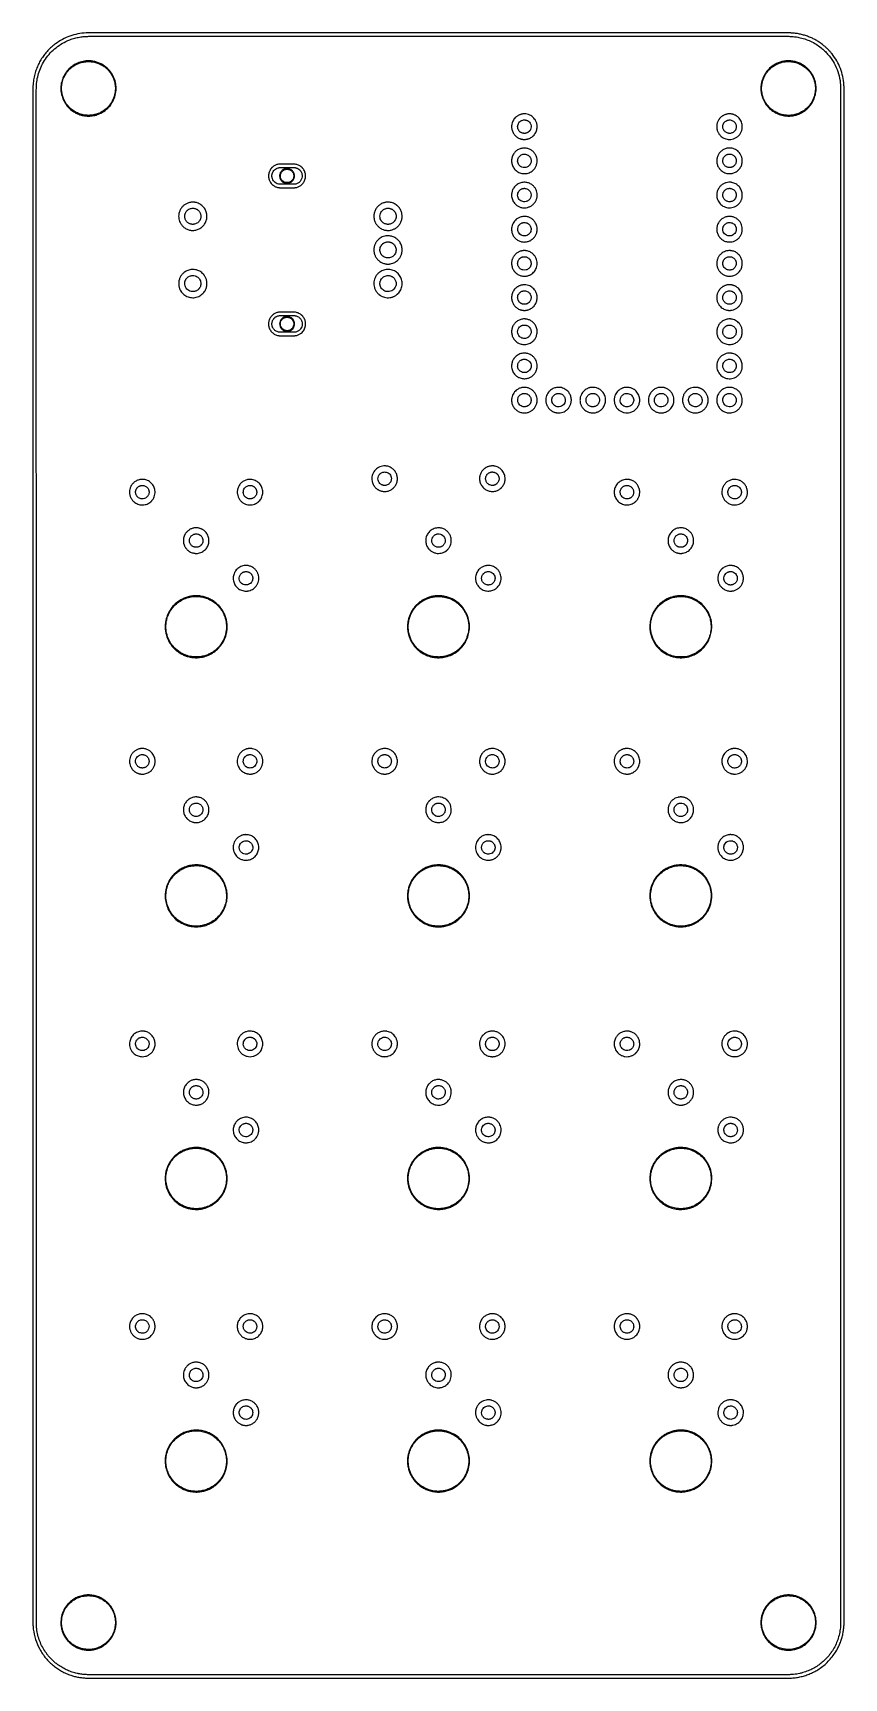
# Model space of a CAD drawing. Extents: x 947 to 24656, y 948 to 49051.
import ezdxf

# ---------------------------------------------------------------- set-up
doc = ezdxf.new("R2010")
doc.units = 0

msp = doc.modelspace()

# ---------------------------------------------------------------- linework, layer by layer
for points in [[(2544, 49050.32047, 0.00306), (2535.901256, 49050.156687, 0.001237), (2524.85625, 49049.838327, 0.001224), (2512.971286, 49049.437193, 0.001554), (2502, 49049.005848, 0.037394), (2262.046223, 49020.764264, 0.037246), (2028.648693, 48957.081354, 0.03724), (1807.243366, 48859.460952, 0.03735), (1603, 48730.160454, 0.018385), (1510.315651, 48655.849871, 0.018211), (1423.037413, 48574.705098, 0.018226), (1341.961597, 48487.489813, 0.018485), (1267.851509, 48395, 0.023612), (1182.260003, 48267.535964, 0.023535), (1108.967809, 48132.433017, 0.023583), (1048.833289, 47991.320231, 0.023946), (1002.597498, 47845.880184, 0.012824), (981.994422, 47759.549445, 0.014171), (966.601668, 47675.09595, 0.013851), (955.749464, 47588.199819, 0.011219), (948.792901, 47494.5, 0.012918), (947.364042, 47439.205645), (947.356477, 25000.183739), (947.352522, 2562.520656, 0.012311), (948.781266, 2504.5, 0.003372), (950.629585, 2471.518771, 0.00447), (952.7821, 2441.535076, 0.004661), (955.386807, 2412.649301, 0.004288), (958.596261, 2383, 0.048304), (1024.653278, 2077.482509, 0.048264), (1148.113832, 1790.225841, 0.048244), (1324.412415, 1531.860175, 0.048182), (1547.024313, 1311.945156, 0.022521), (1663.31672, 1225.725106, 0.022301), (1787.265979, 1150.012436, 0.022299), (1917.475841, 1085.635858, 0.02251), (2052.5, 1033.333448, 0.01774), (2166.243033, 999.506246, 0.018459), (2280.610066, 974.329939, 0.018391), (2396.924031, 957.583932, 0.017323), (2516.5, 949.011189, 0.009232), (2572.540583, 947.976318), (12801.51049, 947.973854), (23030.501131, 947.97706, 0.009239), (23086.5, 949.011937, 0.020787), (23228.746015, 960.204658, 0.021883), (23367.125432, 983.083464, 0.021953), (23502.562259, 1017.884159, 0.021219), (23636, 1064.762233, 0.011421), (23700.483101, 1092.262369, 0.010637), (23765.207916, 1123.307228, 0.010633), (23828.578646, 1157.089689, 0.01139), (23889, 1192.801819, 0.02685), (24031.956702, 1292.776429, 0.02684), (24163.395208, 1407.507875, 0.026854), (24281.724046, 1535.599357, 0.026942), (24385.502993, 1675.5, 0.011098), (24424.605978, 1737.570789, 0.011221), (24460.767679, 1801.091654, 0.011254), (24493.942921, 1865.985734, 0.011324), (24524.092472, 1932.173438, 0.020157), (24570.850767, 2054.730564, 0.0202), (24607.551037, 2180.568985, 0.020206), (24633.966985, 2308.920365, 0.020199), (24649.939329, 2439, 0.002916), (24651.994484, 2466.006088, 0.005496), (24653.286222, 2487.826827, 0.004828), (24654.195401, 2511.44205, 0.001746), (24655.045709, 2545, 0.005465), (24656.20966, 2651.668939), (24655.801289, 25038.31016), (24655.388511, 47458.827213, 0.015093), (24654.22012, 47497.5, 0.000398), (24653.703083, 47505.940016, 0.000265), (24653.097285, 47515.61875, 0.000266), (24652.499262, 47525.013264, 0.00052), (24652.010855, 47532.5, 0.03753), (24617.43181, 47775.748451, 0.037892), (24546.935925, 48010.286996, 0.037874), (24441.810494, 48231.607388, 0.037412), (24304.125817, 48435.5, 0.013928), (24251.19141, 48498.783264, 0.012392), (24192.766262, 48561.596393, 0.012381), (24131.240776, 48621.49894, 0.013828), (24069, 48676.046503, 0.017701), (23977.224613, 48746.770413, 0.017681), (23880.641657, 48810.853655, 0.017719), (23779.982764, 48867.823121, 0.017966), (23676, 48917.241386, 0.018903), (23561.671746, 48961.575413, 0.018849), (23444.213512, 48997.194077, 0.018847), (23324.395163, 49023.868038, 0.018891), (23203, 49041.418873, 0.004642), (23168.656994, 49044.744036, 0.005991), (23137.063198, 49047.126178, 0.005793), (23104.584389, 49048.806481, 0.00391), (23067.5, 49050.004114, 0.006112), (23018.301589, 49050.606319), (12814.777426, 49050.765049), (2629.065975, 49050.919548, 0.003529)], [(23072, 48949.997989, -0.009536), (23139.836953, 48946.662548, -0.011129), (23204.078256, 48940.8356, -0.011242), (23267.421256, 48932.219233, -0.010134), (23332.553668, 48920.50505, -0.029921), (23508.11452, 48874.170082, -0.029876), (23676.980572, 48807.192549, -0.029866), (23836.712203, 48720.54223, -0.029857), (23985, 48615.469436, -0.010943), (24035.522073, 48573.084577, -0.010672), (24084.573189, 48528.182672, -0.010689), (24131.587443, 48481.301226, -0.011065), (24176.002095, 48432.980908, -0.043561), (24332.945787, 48219.576436, -0.043502), (24450.624386, 47982.113403, -0.043519), (24525.405227, 47727.962792, -0.043669), (24554.953267, 47465, -0.006147), (24555.272881, 47439.059804), (24555.45501, 40846.15625, -0.000005), (24555.576589, 33590.111823, -0.000003), (24555.572356, 24977, -0.000002), (24555.441941, 13479.946311, -0.000011), (24555.197838, 7129.844974), (24554.914401, 2523.855699, -0.015993), (24554.197771, 2501.5, -0.001244), (24552.531942, 2476.492966, -0.001984), (24550.969758, 2455.122889, -0.002304), (24549.459549, 2436.64421, -0.003436), (24547.953397, 2420.5, -0.029378), (24519.624912, 2243.424663, -0.029415), (24470.744503, 2070.965438, -0.029413), (24401.958899, 1905.422349, -0.029364), (24314.189487, 1749, -0.018635), (24250.549624, 1657.42098, -0.018271), (24179.866765, 1570.212068, -0.018218), (24102.789396, 1488.149311, -0.01826), (24020, 1411.981393, -0.02719), (23892.153828, 1314.209294, -0.026422), (23753.256113, 1229.872829, -0.026372), (23605.969516, 1160.511168, -0.02684), (23453.050714, 1107.495651, -0.014959), (23363.021366, 1084.49389, -0.015503), (23272.83872, 1067.222745, -0.015388), (23181.123753, 1055.470433, -0.01426), (23086.5, 1049.011544, -0.009909), (23034.689134, 1047.984641), (12801.487408, 1047.982521), (2568.260772, 1047.985599, -0.009919), (2516.5, 1049.012509, -0.008214), (2458.151767, 1052.28934, -0.009599), (2402.906576, 1057.37105, -0.009636), (2348.081854, 1064.549611, -0.008402), (2291, 1074.129078, -0.000969), (2276.136768, 1076.910757, -0.003652), (2266.840172, 1078.739722, -0.003287), (2257.114233, 1080.793754, -0.000677), (2240, 1084.550098, -0.025113), (2097.285334, 1123.683644, -0.024271), (1957.54201, 1177.303507, -0.024224), (1823.383211, 1244.333006, -0.024772), (1697.369589, 1323.56957, -0.017985), (1610.838842, 1388.917872, -0.017756), (1528.846638, 1460.584082, -0.017704), (1451.911656, 1538.107995, -0.01762), (1380.527225, 1621, -0.006155), (1367.097189, 1638.183497, -0.002717), (1349.750392, 1661.20904, -0.002725), (1332.5357, 1684.5843, -0.005706), (1319.451937, 1702.992433, -0.030205), (1223.846422, 1860.299321, -0.030202), (1147.887655, 2027.984584, -0.030205), (1092.691793, 2203.580425, -0.030228), (1059.072352, 2384.503762, -0.004292), (1056.073333, 2410.534481, -0.004591), (1053.593455, 2436.035753, -0.003904), (1051.2832, 2464.870146, -0.001933), (1048.778384, 2501.5, -0.0161), (1047.755387, 2533.246585), (1047.389554, 24971.004995), (1047.026708, 47383.920091, -0.006259), (1048.046727, 47465.5, -0.033655), (1066.873623, 47668.881383, -0.033592), (1112.820521, 47868.028159, -0.033569), (1185.062257, 48059.360803, -0.033501), (1282.300323, 48239.440267, -0.037487), (1417.548342, 48422.224398, -0.037471), (1578.590189, 48582.792371, -0.037411), (1762.058317, 48717.754529, -0.037101), (1964.085276, 48824.29094, -0.024147), (2098.898402, 48875.470252, -0.023682), (2238.88965, 48913.790098, -0.02365), (2382.06692, 48938.741928, -0.023925), (2526.409406, 48949.937588, -0.007391), (2584.988409, 48950.803787), (12799.44719, 48950.8363), (23014.385196, 48950.863887, -0.007515)], [(2539.078414, 48232.980605, 0.026133), (2454.228846, 48225.071343, 0.026626), (2371.204482, 48208.376308, 0.026602), (2290.353412, 48182.933983, 0.025978), (2212, 48148.878455, 0.019197), (2153.723348, 48117.015964, 0.021255), (2100.068507, 48081.768265, 0.021268), (2049.627706, 48042.1118, 0.019265), (2000.983042, 47997.037238, 0.010293), (1974.220535, 47969.124449, 0.012124), (1950.091389, 47941.587238, 0.012298), (1927.62163, 47913.265547, 0.011212), (1905.846591, 47883, 0.022627), (1868.20074, 47822.417108, 0.021987), (1835.793433, 47758.108234, 0.021949), (1809.107565, 47691.087225, 0.022354), (1788.581924, 47622.388803, 0.033776), (1769.559003, 47516.714696, 0.033204), (1764.787768, 47408.8314, 0.033201), (1774.339954, 47301.255973, 0.033755), (1798.032268, 47196.5, 0.04815), (1856.643442, 47052.330791, 0.048407), (1941.661908, 46922.309665, 0.048349), (2050.199831, 46810.9264, 0.047804), (2178.5, 46721.983016, 0.009163), (2194.869563, 46713.202898, 0.00459), (2215.861186, 46702.676501, 0.004592), (2237.149771, 46692.485983, 0.008718), (2254.5, 46684.74133, 0.021585), (2321.493387, 46659.583325, 0.022395), (2389.594227, 46640.641357, 0.022298), (2459.400766, 46627.800365, 0.020987), (2531.5, 46620.903904, 0.011613), (2554.581508, 46620.207346, 0.005469), (2584.414482, 46620.326502, 0.005455), (2614.0756, 46621.093156, 0.012326), (2636.5, 46622.471811, 0.023), (2715.311935, 46632.939504, 0.024313), (2791.35937, 46650.477244, 0.024484), (2864.846641, 46675.175341, 0.024068), (2936, 46707.062335, 0.061114), (3099.358482, 46816.798014, 0.061152), (3231.30708, 46962.748137, 0.061165), (3324.012707, 47136.248753, 0.06119), (3371.973358, 47327, 0.014888), (3376.053198, 47370.125575, 0.012667), (3377.845592, 47415.809178, 0.012681), (3377.321448, 47461.463539, 0.015037), (3374.437462, 47504.5, 0.060592), (3332.260959, 47694.87799, 0.060581), (3245.676199, 47869.607634, 0.060587), (3119.746109, 48018.47879, 0.060624), (2961.82815, 48132.78958, 0.034306), (2862.401396, 48179.218959, 0.03391), (2757.177515, 48211.826011, 0.033931), (2648.575867, 48229.895165, 0.034446)], [(2623, 48211.90927, -0.039235), (2743.427314, 48194.562417, -0.038727), (2860.21149, 48158.576874, -0.03867), (2970.209679, 48104.949354, -0.038865), (3070.442068, 48035.101424, -0.010759), (3090.976691, 48017.528913, -0.008103), (3112.808339, 47997.37148, -0.008008), (3134.319347, 47976.186214, -0.009535), (3153.899742, 47955.5, -0.040458), (3230.487768, 47856.409413, -0.039918), (3290.506648, 47745.846711, -0.039885), (3332.234807, 47627.057881, -0.040238), (3354.419448, 47503.5, -0.014681), (3357.265184, 47461.631176, -0.012478), (3357.865435, 47417.329, -0.012521), (3356.257675, 47373.235913, -0.01514), (3352.463068, 47332, -0.061025), (3305.945242, 47145.104108, -0.061288), (3215.729861, 46975.258123, -0.061389), (3087.192625, 46832.581449, -0.061594), (2927.995484, 46725.567933, -0.022718), (2857.714342, 46693.89796, -0.025283), (2787.28429, 46669.979609, -0.024948), (2713.961787, 46653.047936, -0.02102), (2635, 46642.321061, -0.017889), (2610.157836, 46640.898209, -0.005309), (2572.108834, 46640.48652, -0.005362), (2533.929967, 46640.888324, -0.016832), (2508.325731, 46642.295627, -0.016824), (2448.432483, 46649.651987, -0.018563), (2391.122225, 46660.850928, -0.018801), (2335.474065, 46676.114036, -0.018247), (2280.562884, 46695.648355, -0.045652), (2153.251363, 46760.240271, -0.045356), (2039.476281, 46846.98491, -0.045384), (1943.268381, 46952.766705, -0.045828), (1868.077663, 47073.841246, -0.039148), (1821.241066, 47189.128563, -0.039714), (1793.219124, 47309.757855, -0.039678), (1784.605509, 47433.404666, -0.038926), (1795.516018, 47557.669977, -0.049939), (1836.124413, 47707.196982, -0.049472), (1905.663024, 47846.206658, -0.049413), (2001.246944, 47968.996929, -0.049571), (2118.971016, 48070.499878, -0.042373), (2234.04148, 48137.579798, -0.042417), (2358.733946, 48184.27378, -0.042389), (2489.596346, 48209.278188, -0.0422)], [(23009.5, 48233.323342, 0.035944), (22897.237865, 48222.324986, 0.034924), (22786.592273, 48195.32624, 0.034889), (22680.673846, 48153.155887, 0.035702), (22582.5, 48096.94216, 0.053857), (22448.814447, 47984.566841, 0.054293), (22342.62136, 47846.516251, 0.054292), (22268.633223, 47688.839973, 0.053851), (22230.065354, 47518.5, 0.005976), (22227.686892, 47495.51513, 0.01052), (22226.348978, 47476.46646, 0.009081), (22225.702972, 47455.581634, 0.003314), (22225.521548, 47426, 0.003115), (22225.718438, 47396.725315, 0.009295), (22226.350443, 47376.697275, 0.010682), (22227.670404, 47358.267539, 0.005328), (22230.087686, 47335, 0.028228), (22245.556572, 47245.217365, 0.028249), (22271.037951, 47157.770545, 0.02823), (22306.233421, 47073.699164, 0.028107), (22350.721168, 46994, 0.050826), (22451.134529, 46866.439751, 0.050427), (22575.462622, 46761.382047, 0.050401), (22718.36758, 46683.293952, 0.050669), (22873.754853, 46635.544834, 0.011319), (22913.97691, 46628.46458, 0.014495), (22951.294139, 46623.865702, 0.014043), (22989.754974, 46621.341082, 0.009621), (23033.5, 46620.543898, 0.004161), (23064.199834, 46620.830722, 0.010422), (23086.587786, 46621.693246, 0.011297), (23107.84602, 46623.439139, 0.005738), (23134.5, 46626.545307, 0.037053), (23251.290364, 46650.409853, 0.037006), (23363.33106, 46691.2587, 0.036991), (23468.166895, 46748.196215, 0.036959), (23563.5, 46819.975251, 0.05146), (23675.666047, 46940.689353, 0.05118), (23761.052692, 47081.976941, 0.051193), (23815.944368, 47237.627285, 0.05154), (23837.904703, 47400.827456, 0.041983), (23830.578872, 47538.536267, 0.042934), (23800.325052, 47672.022276, 0.042926), (23747.710653, 47798.403322, 0.041933), (23673.941448, 47915, 0.015896), (23644.229757, 47951.763225, 0.014327), (23611.226935, 47987.895888, 0.014337), (23576.233872, 48022.053249, 0.01598), (23540.551465, 48052.890179, 0.036548), (23442.065783, 48121.381519, 0.037286), (23335.29573, 48174.288727, 0.037242), (23221.729136, 48210.801678, 0.036276), (23103, 48230.462209, 0.009069), (23086.662562, 48231.664243, 0.002976), (23062.570302, 48232.854236, 0.002602), (23038.875218, 48233.75977, 0.0155), (23026.5, 48233.78448, -0.000328), (23023.115152, 48233.688511, -0.000143), (23018.61875, 48233.565259, -0.000141), (23013.840702, 48233.437, -0.000188)], [(23060.5, 48212.981451, -0.018883), (23123.835335, 48208.066404, -0.019961), (23185.446743, 48198.431412, -0.020136), (23245.582716, 48184.013782, -0.020002), (23304.5, 48164.778195, -0.042044), (23425.360683, 48107.93661, -0.042398), (23534.64752, 48031.814399, -0.042469), (23629.365642, 47938.481666, -0.042488), (23706.937109, 47830.5, -0.031195), (23752.658735, 47741.738435, -0.031889), (23786.601073, 47648.618465, -0.031906), (23808.411333, 47551.987926, -0.031305), (23817.928166, 47452.75, -0.030817), (23815.121956, 47354.651793, -0.031437), (23800.258171, 47258.305006, -0.03141), (23773.414902, 47164.502905, -0.030644), (23734.853016, 47074, -0.054416), (23642.562187, 46930.891836, -0.05439), (23521.556974, 46811.038505, -0.054348), (23377.461553, 46720.023251, -0.054173), (23216.985008, 46662.075948, -0.038456), (23098.347594, 46642.758457, -0.038244), (22977.928728, 46641.784521, -0.038255), (22858.799335, 46659.160179, -0.038527), (22744, 46694.460742, -0.019625), (22686.622661, 46719.711871, -0.019729), (22631.50552, 46749.343212, -0.019774), (22579.017418, 46783.155078, -0.019935), (22529.510799, 46820.921748, -0.011306), (22507.692424, 46839.833554, -0.007966), (22483.997075, 46862.027916, -0.008014), (22461.30039, 46884.691219, -0.012494), (22442.565161, 46905, -0.040512), (22363.369341, 47011.557035, -0.042266), (22303.660626, 47128.035569, -0.042254), (22264.376279, 47252.927446, -0.040443), (22245.908755, 47384.5, -0.013165), (22245.178836, 47407.105292, -0.00503), (22245.308268, 47438.597283, -0.005003), (22246.066734, 47469.963866, -0.013849), (22247.432045, 47492, -0.03), (22262.507678, 47592.048858, -0.031775), (22289.274823, 47687.623306, -0.031998), (22327.726228, 47778.424494, -0.031351), (22377.679322, 47864.225457, -0.012211), (22401.130574, 47897.471702, -0.013733), (22425.308144, 47928.227785, -0.013564), (22451.408288, 47957.938093, -0.011355), (22480.640502, 47988.046237, -0.018629), (22525.857834, 48029.349864, -0.019995), (22573.000972, 48066.161772, -0.020025), (22622.865508, 48099.040552, -0.018809), (22676.234593, 48128.562418, -0.027907), (22759.641322, 48164.997765, -0.029405), (22845.158978, 48191.19531, -0.029128), (22933.91388, 48207.367291, -0.026333), (23027, 48213.832269, -0.00877), (23031.791931, 48213.828178, -0.00175), (23040.346875, 48213.640855, -0.00185), (23050.305421, 48213.351056, -0.001723)], [(15283.5, 46682.382632, 0.01444), (15250.811759, 46678.081596, 0.019941), (15221.807653, 46672.214861, 0.020834), (15194.386054, 46664.296485, 0.018328), (15166.5, 46653.818219, 0.024468), (15134.074567, 46638.354093, 0.024882), (15103.502355, 46619.874628, 0.024666), (15074.672025, 46598.285076, 0.023134), (15047.456971, 46573.517667, 0.04041), (15007.379517, 46526.455533, 0.042342), (14976.09192, 46474.26061, 0.041906), (14953.789818, 46417.033928, 0.038027), (14940.449135, 46355, 0.021707), (14939.068063, 46340.096661, 0.007229), (14938.311053, 46318.187907, 0.007378), (14938.192589, 46295.941562, 0.017775), (14938.932765, 46279.496175, 0.068335), (14960.920358, 46179.758153, 0.068663), (15008.958467, 46089.815535, 0.068577), (15079.622244, 46016.149962, 0.067878), (15167.809786, 45964.039419, 0.018542), (15192.032299, 45954.892143, 0.017749), (15217.218825, 45947.417133, 0.017307), (15243.49911, 45941.584451, 0.015676), (15271, 45937.359397, 0.021022), (15287.192794, 45936.076615, 0.007704), (15310.153154, 45935.5804, 0.007674), (15333.061692, 45935.789991, 0.021765), (15349, 45936.8758, 0.020336), (15383.204418, 45942.122676, 0.021919), (15416.012693, 45950.037074, 0.022311), (15447.453808, 45960.636492, 0.022859), (15477.565742, 45973.920654, 0.078145), (15573.007015, 46041.648758, 0.078543), (15642.860611, 46135.293709, 0.078643), (15680.365016, 46245.806627, 0.078643), (15681.910658, 46362.5, 0.031212), (15672.346905, 46408.23947, 0.031006), (15657.148207, 46452.537183, 0.031092), (15636.637165, 46494.496434, 0.031805), (15611.218853, 46533.256919, 0.049074), (15560.455524, 46588.619812, 0.050985), (15500.482636, 46632.233125, 0.050604), (15432.496955, 46663.064263, 0.047004), (15358, 46680.561939, 0.024752), (15345.876157, 46681.622591, 0.003334), (15320.307929, 46682.418048, 0.00312), (15294.654117, 46682.884866, 0.028484)], [(21275, 46681.962439, 0.023222), (21241.237622, 46677.227859, 0.022213), (21207.548187, 46669.333343, 0.02221), (21174.686487, 46658.479398, 0.023195), (21143.401016, 46644.889032, 0.019305), (21116.221599, 46630.224147, 0.022595), (21091.689365, 46614.201158, 0.022251), (21068.390894, 46595.808878, 0.017718), (21044.913408, 46574.016888, 0.013125), (21026.936535, 46555.138143, 0.017604), (21011.723761, 46537.057833, 0.018088), (20998.145261, 46518.360153, 0.015207), (20985.106822, 46497.633488, 0.060297), (20950.066404, 46417.157079, 0.059086), (20934.925285, 46330.086707, 0.058882), (20940.550096, 46241.610924, 0.0591), (20966.647239, 46157, 0.022918), (20981.995083, 46126.259823, 0.024002), (20999.87704, 46097.539689, 0.023776), (21020.597253, 46070.420659, 0.021601), (21044.441484, 46044.472556, 0.041134), (21092.678214, 46003.660905, 0.0433), (21146.156509, 45972.079352, 0.042934), (21204.699689, 45949.971302, 0.039143), (21268, 45937.336017, 0.020458), (21284.053969, 45936.083473, 0.007617), (21306.684364, 45935.591897, 0.007578), (21329.244152, 45935.787529, 0.021433), (21344.957152, 45936.836955, 0.052556), (21426.929519, 45954.700225, 0.055585), (21501.741414, 45989.068052, 0.056009), (21566.663698, 46038.791313, 0.054872), (21619.437306, 46102, 0.027195), (21641.567496, 46139.626891, 0.029986), (21658.691859, 46178.249875, 0.029681), (21671.209757, 46219.001199, 0.025616), (21679.555911, 46263, 0.022293), (21680.939647, 46278.053494, 0.006883), (21681.69843, 46300.818247, 0.007035), (21681.824729, 46323.845022, 0.018861), (21681.066027, 46340.219593, 0.045556), (21669.27887, 46406.859379, 0.045046), (21645.593695, 46470.52707, 0.045054), (21610.893871, 46528.913613, 0.045606), (21566.422663, 46579.882558, 0.017897), (21545.984545, 46598.042246, 0.01884), (21524.637576, 46614.370587, 0.018798), (21502.076217, 46629.078113, 0.017644), (21478, 46642.382297, 0.020151), (21448.058416, 46656.086805, 0.022627), (21418.232354, 46666.761815, 0.022327), (21387.21125, 46674.808829, 0.018652), (21353.679304, 46680.62917, 0.024729), (21339.91316, 46681.80374, 0.004681), (21314.715907, 46682.466752, 0.004808), (21289.473068, 46682.651717, 0.022654)], [(15331.144045, 46504.952401, -0.022333), (15348.628872, 46502.390722, -0.022193), (15365.852747, 46498.275851, -0.022232), (15382.613848, 46492.65911, -0.022609), (15398.714025, 46485.603723, -0.096524), (15459.030479, 46439.686641, -0.097535), (15497.424685, 46374.638579, -0.097369), (15508.325956, 46299.793439, -0.095833), (15490.206439, 46225.933882, -0.016664), (15486.061099, 46217.670722, -0.01104), (15480.783395, 46208.461168, -0.010887), (15474.976012, 46199.2848, -0.013908), (15469.212442, 46191.10514, -0.021184), (15462.752964, 46183.182255, -0.009712), (15453.705203, 46173.387632, -0.009729), (15444.232013, 46163.90047, -0.019999), (15436.387624, 46156.927086, -0.034749), (15414.88964, 46141.669486, -0.033546), (15391.237715, 46129.33544, -0.033373), (15366.02469, 46120.220545, -0.033567), (15339.871662, 46114.562373, -0.024806), (15327.771884, 46113.392898, -0.011612), (15312.035373, 46113.022584, -0.011616), (15296.284002, 46113.383765, -0.024564), (15284.128338, 46114.545408, -0.02865), (15262.919704, 46118.881641, -0.026669), (15241.82003, 46125.693664, -0.026709), (15221.597739, 46134.700515, -0.028966), (15203.012296, 46145.598452, -0.035905), (15181.852359, 46162.021885, -0.032456), (15162.483454, 46181.833646, -0.032669), (15145.969214, 46203.834751, -0.037763), (15133.3344, 46226.793942, -0.075201), (15116.957842, 46284.290807, -0.076265), (15118.437763, 46343.771247, -0.076356), (15137.671917, 46400.012193, -0.075654), (15172.942729, 46448.087184, -0.055512), (15206.783983, 46475.22474, -0.055037), (15245.861348, 46494.344286, -0.055184), (15288.067809, 46504.441085, -0.056402)], [(21328.144045, 46504.948535, -0.063632), (21376.664335, 46493.675925, -0.063503), (21420.827331, 46470.560264, -0.063527), (21457.761984, 46437.110759, -0.063766), (21485.061583, 46395.5, -0.048373), (21498.379503, 46359.749628, -0.04865), (21504.547609, 46322.175034, -0.048532), (21503.345455, 46284.031854, -0.047673), (21494.826048, 46246.597288, -0.022277), (21490.809256, 46236.040925, -0.011671), (21484.929657, 46223.270665, -0.011671), (21478.445044, 46210.758761, -0.021773), (21472.528306, 46201, -0.051828), (21445.833063, 46168.795985, -0.052759), (21413.233274, 46142.986076, -0.052945), (21376.066384, 46124.643036, -0.052919), (21335.869913, 46114.510577, -0.024119), (21323.916232, 46113.396143, -0.011373), (21308.414302, 46113.055268, -0.011364), (21292.94781, 46113.4186, -0.024706), (21281.128338, 46114.552181, -0.054518), (21238.519046, 46125.611358, -0.055751), (21199.650193, 46145.56414, -0.055792), (21166.17461, 46173.595454, -0.054751), (21139.484284, 46208.5, -0.055819), (21122.177411, 46246.04768, -0.052593), (21113.166027, 46287.255058, -0.052298), (21112.924159, 46329.661551, -0.05389), (21121.530749, 46370.75123, -0.022868), (21125.642629, 46381.679434, -0.01178), (21131.725949, 46394.973138, -0.011779), (21138.422823, 46407.954336, -0.023063), (21144.462156, 46417.894787, -0.066618), (21179.972834, 46457.967812, -0.067619), (21224.603458, 46487.056455, -0.06792), (21275.190818, 46503.09095, -0.068231)], [(15284, 45682.912394, 0.068234), (15184.426788, 45661.420774, 0.06803), (15094.201976, 45613.910342, 0.068158), (15020.177362, 45544.02545, 0.068934), (14968.003019, 45457.064387, 0.016606), (14958.534151, 45432.618244, 0.017838), (14950.953649, 45408.16975, 0.017368), (14944.972674, 45382.655075, 0.014176), (14940.305903, 45355, 0.027328), (14938.82955, 45337.503804, 0.007535), (14938.429931, 45309.887352, 0.007574), (14938.86545, 45282.235907, 0.0266), (14940.360274, 45264.5, 0.037413), (14953.773849, 45202.197461, 0.041781), (14976.002931, 45144.947513, 0.042363), (15007.115942, 45092.87218, 0.04057), (15046.969122, 45045.969657, 0.040032), (15094.547858, 45005.456917, 0.042614), (15147.029749, 44973.986435, 0.042239), (15204.519064, 44951.651874, 0.038028), (15267, 44938.327633, 0.02529), (15284.905894, 44936.828691, 0.008258), (15311.415748, 44936.393044, 0.008327), (15338.034507, 44936.838616, 0.023745), (15356.5, 44938.335201, 0.041741), (15421.417848, 44952.293098, 0.044189), (15481.828886, 44976.670193, 0.044328), (15536.850489, 45011.200859, 0.042527), (15585.75639, 45055.326, 0.030034), (15612.910833, 45088.114045, 0.028278), (15636.538079, 45124.565276, 0.02822), (15655.946212, 45163.528754, 0.029601), (15670.496064, 45203.822302, 0.043327), (15683.314831, 45266.819021, 0.042945), (15685.139669, 45331.271689, 0.042954), (15675.927638, 45395.075867, 0.043384), (15655.963092, 45456.146383, 0.064032), (15607.560616, 45538.650066, 0.064078), (15539.86972, 45606.201379, 0.06416), (15457.36799, 45654.345798, 0.064492), (15365.5, 45679.898738, 0.013175), (15344.849424, 45682.307862, 0.013207), (15324.117303, 45683.623497, 0.013428), (15303.701469, 45683.829838, 0.014894)], [(15324.575786, 45506.008994, -0.043338), (15360.105615, 45500.464103, -0.04605), (15393.399442, 45488.93086, -0.046414), (15423.789543, 45471.600482, -0.045416), (15450.702083, 45448.849459, -0.016435), (15462.589468, 45435.969937, -0.021979), (15472.445967, 45423.491543, -0.022755), (15480.901036, 45410.560672, -0.019881), (15488.562246, 45396.328917, -0.052366), (15502.597887, 45357.810926, -0.052051), (15508.36248, 45317.138514, -0.052088), (15505.602009, 45276.179475, -0.052591), (15494.432981, 45236.813876, -0.024564), (15485.89102, 45218.221126, -0.026757), (15475.782296, 45201.097412, -0.026691), (15463.878446, 45185.114382, -0.024202), (15449.964701, 45169.934824, -0.098456), (15386.33317, 45127.861933, -0.098217), (15311.391049, 45113.284293, -0.098098), (15236.483502, 45128.410841, -0.097955), (15172.956213, 45170.956213, -0.072627), (15138.901312, 45216.657466, -0.072855), (15119.381796, 45270.140444, -0.072874), (15116.025354, 45326.962203, -0.072727), (15129.104546, 45382.400215, -0.07125), (15156.180234, 45429.782786, -0.068879), (15195.739381, 45468.284394, -0.069128), (15244.126648, 45494.484894, -0.072685), (15297, 45505.927263, 0.000498), (15301.479059, 45506.236835, 0.000731), (15305.415625, 45506.518637, 0.000338), (15308.770643, 45506.76602, 0.01372), (15309.5, 45506.840464, -0.045321), (15310.246462, 45506.869272, -0.000773), (15314.341012, 45506.649794, -0.001967), (15319.109213, 45506.367996, -0.001307)], [(21287, 45683.334245, 0.031925), (21233.770826, 45676.157922, 0.034896), (21183.491306, 45662.372316, 0.035337), (21136.184268, 45641.922969, 0.034484), (21091.821329, 45614.870235, 0.024232), (21065.635728, 45594.33713, 0.021369), (21040.390297, 45570.525492, 0.021406), (21017.317074, 45544.695123, 0.024579), (20997.643082, 45518.111641, 0.064068), (20954.574807, 45431.187107, 0.065066), (20935.203606, 45336.64807, 0.065146), (20940.787274, 45240.410162, 0.064499), (20970.9276, 45148.5, 0.019721), (20985.278581, 45121.276687, 0.02155), (21001.341964, 45096.086439, 0.021441), (21019.59244, 45072.259469, 0.01912), (21040.498168, 45049.120961, 0.040776), (21088.467091, 45007.361412, 0.043467), (21141.605143, 44974.933991, 0.043089), (21199.980709, 44951.961288, 0.038767), (21263.531305, 44938.329646, 0.025832), (21281.312927, 44936.865596, 0.007662), (21308.605178, 44936.451443, 0.007638), (21335.872807, 44936.872115, 0.026283), (21353.5, 44938.343114, 0.032317), (21407.687935, 44949.351452, 0.036426), (21457.807316, 44966.959657, 0.0366), (21504.63573, 44991.568195, 0.033222), (21549, 45023.470485, 0.017914), (21560.448972, 45033.627501, 0.008431), (21574.532307, 45047.513954, 0.008445), (21588.239173, 45061.973389, 0.016617), (21598.546427, 45074, 0.035169), (21630.797158, 45120.636051, 0.037995), (21655.265066, 45170.1752, 0.037957), (21671.973558, 45222.891974, 0.034962), (21681.094888, 45279, 0.021321), (21681.845261, 45294.419334, 0.006478), (21681.682269, 45317.8189, 0.006402), (21680.919207, 45341.127054, 0.022784), (21679.560674, 45356, 0.025763), (21671.200834, 45399.90307, 0.02938), (21658.625697, 45440.783792, 0.029702), (21641.487933, 45479.51844, 0.027494), (21619.480918, 45517, 0.049059), (21572.975508, 45574.049532, 0.049854), (21516.478129, 45620.603451, 0.04965), (21451.6572, 45655.2084, 0.047882), (21380.5, 45676.865977, 0.018824), (21358.202618, 45680.512841, 0.013853), (21333.28368, 45682.931886, 0.013956), (21308.588025, 45683.948933, 0.020861)], [(21336.5, 45504.396532, -0.055255), (21376.279254, 45494.486236, -0.052825), (21413.571327, 45476.004663, -0.052613), (21446.297462, 45450.034831, -0.0539), (21472.585163, 45418, -0.024973), (21483.117265, 45400.005697, -0.026581), (21491.563863, 45381.414716, -0.026325), (21498.057041, 45361.864725, -0.023539), (21502.743887, 45341, -0.03323), (21504.181437, 45327.673668, -0.012249), (21504.494026, 45308.759468, -0.012325), (21503.873773, 45289.75186, -0.031011), (21502.225742, 45276, -0.054996), (21489.395471, 45233.185605, -0.056516), (21467.623134, 45194.620107, -0.056462), (21437.746355, 45161.877499, -0.054695), (21401, 45136.246809, -0.027267), (21386.391985, 45129.275785, -0.019384), (21369.35604, 45123.019277, -0.019207), (21351.649445, 45118.0274, -0.024552), (21335, 45114.872192, -0.025345), (21323.047555, 45113.82351, -0.011217), (21307.200304, 45113.59528, -0.011223), (21291.34271, 45114.078736, -0.025061), (21279.345658, 45115.319253, -0.037635), (21249.53661, 45122.247976, -0.039211), (21221.526386, 45133.500507, -0.039242), (21195.63662, 45148.978169, -0.037822), (21172.139895, 45168.484637, -0.041114), (21149.665312, 45194.102388, -0.043868), (21132.228027, 45222.52591, -0.043846), (21120.010153, 45253.568961, -0.040994), (21113.051334, 45286.973766, -0.02257), (21112.215525, 45297.625683, -0.010825), (21112.057479, 45311.341719, -0.010838), (21112.497293, 45325.166551, -0.02076), (21113.550041, 45336.215618, -0.059629), (21125.510357, 45381.980629, -0.060288), (21147.904315, 45423.447029, -0.060355), (21179.516574, 45458.33584, -0.060005), (21218.603982, 45484.745422, -0.03762), (21246.563687, 45496.537884, -0.039711), (21275.476954, 45503.752835, -0.039314), (21305.433129, 45506.35282, -0.035453)], [(8146.5, 45212.877029, 0.008242), (8141.644389, 45212.372196, 0.003484), (8135.143726, 45211.541833, 0.003446), (8128.21114, 45210.558474, 0.004495), (8121.882899, 45209.558082, 0.03141), (8078.530956, 45199.472645, 0.03242), (8037.25423, 45184.115162, 0.032355), (7998.23344, 45163.517147, 0.031016), (7961.613964, 45137.792335, 0.02155), (7949.633231, 45127.337309, 0.007439), (7933.221371, 45111.24816, 0.007375), (7917.356709, 45094.745842, 0.022946), (7907.361181, 45083, 0.032139), (7879.672998, 45042.084262, 0.036179), (7858.663257, 44999.501562, 0.035895), (7843.885336, 44954.035168, 0.030734), (7834.817625, 44904.5, 0.024225), (7833.762725, 44889.701118, 0.00752), (7833.591339, 44867.391466, 0.007618), (7834.098205, 44844.960424, 0.02211), (7835.369441, 44829.5, 0.032139), (7844.768506, 44780.761626, 0.035636), (7860.124915, 44735.337595, 0.035817), (7881.693465, 44692.755911, 0.03312), (7909.630146, 44652.5, 0.019521), (7919.960432, 44640.52815, 0.00861), (7934.489709, 44625.489709, 0.00861), (7949.52815, 44610.960432, 0.019521), (7961.5, 44600.630146, 0.030602), (7997.912085, 44575.088582, 0.03163), (8036.780729, 44554.492051, 0.031874), (8077.641766, 44539.097105, 0.032178), (8120, 44529.078369, 0.023333), (8142.899352, 44526.287797, 0.014173), (8170.155368, 44525.025984, 0.004259), (8218.764877, 44524.569072, 0.00022), (8375.5, 44524.5, 0.000222), (8538.616804, 44524.572391, 0.005173), (8584.952724, 44525.092936, 0.018465), (8611.452374, 44526.64506, 0.022649), (8636, 44530.122403, 0.065539), (8720.447197, 44557.817358, 0.064633), (8795.288629, 44606.518226, 0.064543), (8855.301617, 44672.784497, 0.065032), (8896.253576, 44752, 0.015719), (8902.325378, 44770.582307, 0.013931), (8907.489323, 44790.269428, 0.013698), (8911.631596, 44810.571697, 0.013842), (8914.639479, 44831, 0.01972), (8915.871547, 44846.548785, 0.008163), (8916.363417, 44867.642777, 0.008101), (8916.170423, 44888.591087, 0.021593), (8915.146168, 44903.5, 0.032747), (8906.16505, 44953.639313, 0.03683), (8890.93017, 45000.181717, 0.036818), (8869.026224, 45043.998246, 0.032686), (8840.135712, 45086, 0.023322), (8829.878265, 45097.825671, 0.007763), (8813.803603, 45114.183617, 0.007803), (8797.183443, 45130.075472, 0.022396), (8785, 45140.391912, 0.029861), (8746.137135, 45166.87228, 0.035064), (8706.370588, 45186.988112, 0.034415), (8663.545706, 45201.628575, 0.027004), (8615.5, 45211.699153, 0.033598), (8603.490279, 45212.72785, 0.002578), (8571.044515, 45213.153566, 0.001626), (8514.686697, 45213.419083, 0.000164), (8380.5, 45213.570739, 0.000368), (8293.918925, 45213.576505, 0.000574), (8219.3625, 45213.441061, 0.00015), (8154.247081, 45213.228512, 0.02089)], [(8611.740225, 45111.220598, -0.011969), (8630.277858, 45107.161351, -0.017314), (8646.41942, 45102.622157, -0.018322), (8661.485822, 45097.200968, -0.016226), (8676.748571, 45090.485751, -0.019523), (8695.687471, 45080.481632, -0.02262), (8712.851823, 45069.473773, -0.022678), (8728.913585, 45056.986781, -0.019822), (8744.544875, 45042.546374, -0.010041), (8754.30302, 45032.387074, -0.015025), (8762.371532, 45023.096798, -0.015409), (8769.717188, 45013.519157, -0.011384), (8777.266873, 45002.5, -0.086081), (8810.039351, 44926.301996, -0.085468), (8815.350498, 44843.322355, -0.085348), (8792.594189, 44763.247347, -0.085511), (8744.407579, 44695.432218, -0.043132), (8711.90734, 44668.267926, -0.043113), (8675.223894, 44647.077849, -0.043181), (8635.50785, 44632.52002, -0.043568), (8594, 44625.054721, -0.021091), (8583.844018, 44624.559796, -0.000433), (8532.91153, 44624.271952, -0.000859), (8466.550558, 44624.068494, -0.000337), (8375, 44624.006834, -0.000337), (8283.449442, 44624.068494, -0.000859), (8217.08847, 44624.271952, -0.000433), (8166.155982, 44624.559796, -0.021091), (8156, 44625.054721, -0.073105), (8087.187577, 44641.66253, -0.072402), (8025.814477, 44677.401645, -0.072384), (7977.164997, 44729.163997, -0.073009), (7945.458674, 44792.5, -0.018587), (7939.925827, 44811.65437, -0.022935), (7936.267002, 44829.875116, -0.022294), (7934.222985, 44848.775485, -0.016024), (7933.562637, 44870, -0.016099), (7934.251932, 44890.792543, -0.022831), (7936.301546, 44909.183537, -0.023169), (7939.989489, 44927.10309, -0.017338), (7945.637742, 44946.455604, -0.064074), (7972.105211, 45001.723669, -0.0625), (8011.888287, 45049.010453, -0.062541), (8062.095158, 45084.97576, -0.064314), (8119.172624, 45106.998501, -0.009694), (8127.591472, 45108.884656, -0.006511), (8137.277363, 45110.727264, -0.006546), (8146.874887, 45112.294586, -0.010901), (8155, 45113.331918, -0.026032), (8157.830533, 45113.482447, -0.000025), (8222.390625, 45113.548809, -0.000257), (8294.518046, 45113.58231, -0.000158), (8379.5, 45113.551395), (8600.5, 45113.40137)], [(8358.5, 45085.386344, 0.036989), (8318.757398, 45078.20656, 0.045335), (8283.238846, 45065.511082, 0.046334), (8251.218137, 45046.900288, 0.041601), (8221.90365, 45022.09635, 0.05718), (8190.502056, 44982.555197, 0.05891), (8169.244193, 44937.312134, 0.05895), (8159.133182, 44888.388027, 0.0574), (8160.576744, 44838, 0.06978), (8177.22332, 44780.682075, 0.069255), (8209.022834, 44729.991762, 0.069257), (8253.454711, 44689.912385, 0.06979), (8307.031155, 44663.614784, 0.017184), (8324.435361, 44658.561528, 0.023212), (8340.489675, 44655.277086, 0.022941), (8356.926883, 44653.469819, 0.016199), (8375.5, 44652.889394, 0.025899), (8400.806342, 44654.230397, 0.030842), (8424.37926, 44658.189367, 0.03088), (8447.262109, 44665.01287, 0.026074), (8470.5, 44674.938513, 0.060479), (8514.570833, 44703.600034, 0.061845), (8550.129587, 44741.782697, 0.061352), (8575.491505, 44787.796799, 0.057887), (8589.553425, 44839.5, 0.025253), (8590.845297, 44852.452449, 0.012196), (8591.254103, 44869.118286, 0.012198), (8590.849358, 44885.797025, 0.025055), (8589.561327, 44898.797072, 0.022304), (8585.234106, 44920.885332, 0.025041), (8579.080849, 44941.647092, 0.025563), (8571.017809, 44961.300953, 0.025399), (8560.975669, 44980.073106, 0.054137), (8531.889127, 45018.321152, 0.055326), (8495.464209, 45049.121123, 0.055419), (8453.231831, 45071.142894, 0.054667), (8407, 45083.476352, 0.021767), (8397.1806, 45084.540487, 0.006265), (8381.919611, 45085.333116, 0.005768), (8366.801378, 45085.753901, 0.030278)], [(8393.144045, 45064.991388, -0.054759), (8436.032933, 45056.006891, -0.05528), (8475.803049, 45037.94272, -0.05554), (8510.486773, 45011.698039, -0.056292), (8538.366584, 44978.571045, -0.057022), (8558.9982, 44938.276152, -0.057442), (8569.931186, 44894.461712, -0.057589), (8570.594671, 44849.412906, -0.057874), (8560.957143, 44805.478639, -0.061832), (8539.500529, 44761.628839, -0.062183), (8508.007585, 44724.449422, -0.062189), (8468.343204, 44696.157035, -0.061865), (8422.871163, 44678.425669, -0.032911), (8399.688271, 44674.148768, -0.029348), (8375.233917, 44672.72987, -0.029179), (8350.630179, 44674.184729, -0.031515), (8327, 44678.494807, -0.067589), (8279.317707, 44697.45105, -0.064835), (8237.666181, 44728.647746, -0.064999), (8205.479912, 44769.387968, -0.068572), (8185.535263, 44816.313876, -0.028098), (8180.591235, 44839.649454, -0.029958), (8178.429978, 44862.897216, -0.030141), (8179.067424, 44886.104578, -0.029195), (8182.483374, 44909.319439, -0.066098), (8199.391421, 44957.659136, -0.06535), (8228.376473, 45000.118091, -0.065344), (8267.339925, 45033.661632, -0.066065), (8313.5, 45055.865387, -0.024804), (8333.299326, 45061.277054, -0.025787), (8353.282869, 45064.617926, -0.026077), (8373.286014, 45065.858603, -0.026729)], [(15294, 44683.948586, 0.039737), (15235.898879, 44676.68118, 0.039769), (15179.69511, 44660.314604, 0.039477), (15126.411299, 44635.114047, 0.037949), (15077, 44601.559701, 0.018964), (15063.790729, 44590.198293, 0.009053), (15047.6503, 44574.660987, 0.009047), (15032.11136, 44558.579339, 0.019335), (15020.835661, 44545.5, 0.032952), (14990.862889, 44502.334016, 0.035079), (14967.513643, 44456.472765, 0.034928), (14950.725095, 44407.612906, 0.032108), (14940.326843, 44355.5, 0.025338), (14938.990374, 44339.255718, 0.006324), (14938.490147, 44312.617474, 0.006278), (14938.661191, 44286.003461, 0.026121), (14939.802773, 44270, 0.037498), (14952.311152, 44207.784031, 0.041583), (14973.703099, 44150.339031, 0.042177), (15003.981087, 44097.932731, 0.040775), (15042.932544, 44050.710167, 0.027683), (15075.841523, 44020.405076, 0.030076), (15111.034253, 43994.813245, 0.030272), (15148.825926, 43973.769166, 0.028815), (15189.5, 43957.052554, 0.028969), (15232.279253, 43945.009721, 0.029922), (15275.704378, 43938.150464, 0.02991), (15319.65408, 43936.522163, 0.028896), (15364, 43940.101805, 0.05652), (15444.779926, 43960.835146, 0.05609), (15519.089348, 43999.165484, 0.055981), (15583.14633, 44053.134446, 0.055877), (15633.68101, 44120, 0.027306), (15652.151275, 44155.396384, 0.026948), (15666.744849, 44192.748797, 0.026562), (15677.411697, 44231.981731, 0.02486), (15684.142603, 44273, 0.022363), (15685.228341, 44288.891163, 0.007494), (15685.426433, 44312.166214, 0.007561), (15684.921241, 44335.552211, 0.020789), (15683.630872, 44352, 0.050581), (15666.277321, 44429.262016, 0.052441), (15633.892644, 44500.475249, 0.052684), (15587.564212, 44563.108858, 0.051966), (15528.972961, 44615, 0.036655), (15484.655555, 44642.032013, 0.033511), (15435.54149, 44663.229173, 0.033957), (15384.76684, 44677.421207, 0.040626), (15335.5, 44683.534792, -0.000045), (15330.392614, 44683.751185, -0.000038), (15324.96875, 44683.981884, -0.000038), (15320.007231, 44684.193668, -0.000104), (15316.5, 44684.344369, 0.011869), (15312.797176, 44684.416261, 0.003316), (15307.003125, 44684.352779, 0.003344), (15300.447648, 44684.193607, 0.00351)], [(15333.5, 44505.956157, -0.061799), (15381.705668, 44494.307051, -0.063443), (15425.140198, 44471.291888, -0.063492), (15461.389276, 44438.140294, -0.062059), (15488.485996, 44396.712191, -0.111719), (15508.454007, 44312.476818, -0.111546), (15490.234061, 44227.798365, -0.111495), (15437.37171, 44159.146258, -0.111532), (15360.145353, 44119.879223, -0.080355), (15298.041508, 44114.407003, -0.079649), (15237.17673, 44128.750679, -0.07965), (15183.846529, 44161.401467, -0.08036), (15143.584751, 44209, -0.084124), (15119.486184, 44270.427349, -0.084562), (15117.030857, 44336.249856, -0.08462), (15136.502677, 44399.135675, -0.084395), (15175.720548, 44452.084789, -0.040984), (15201.224227, 44472.834584, -0.042023), (15229.565758, 44488.951378, -0.041842), (15260.320669, 44500.157788, -0.039921), (15293, 44506.306861, -0.022909), (15300.604307, 44506.766554, -0.005807), (15312.98167, 44506.803118, -0.00595), (15325.423527, 44506.547296, -0.020305)], [(21290.5, 44683.941622, 0.058276), (21206.784839, 44670.410454, 0.056939), (21127.748951, 44637.883286, 0.056826), (21057.948436, 44588.293089, 0.057596), (21001.457987, 44524.465469, 0.01727), (20989.678532, 44506.284223, 0.013203), (20978.027456, 44485.646598, 0.013242), (20967.529647, 44464.514526, 0.017864), (20959.239658, 44444.844001, 0.033187), (20944.026141, 44395.095839, 0.034729), (20935.812531, 44344.521025, 0.034801), (20934.687823, 44293.394233, 0.033618), (20940.61337, 44242, 0.047189), (20959.506123, 44175.373227, 0.046462), (20990.628405, 44113.101606, 0.04639), (21032.767402, 44057.560452, 0.046735), (21084.327945, 44010.892006, 0.051679), (21150.244066, 43971.472332, 0.051466), (21222.933311, 43946.342028, 0.051427), (21299.27654, 43936.574248, 0.051439), (21376, 43942.593718, 0.055338), (21454.551661, 43966.175478, 0.055212), (21526.083438, 44006.424495, 0.055062), (21587.240165, 44061.469002, 0.054464), (21635.164478, 44128.724181, 0.024836), (21650.739171, 44160.109766, 0.023494), (21663.446407, 44193.464894, 0.023216), (21673.101569, 44228.271647, 0.022866), (21679.545556, 44264, 0.021), (21680.96157, 44279.564875, 0.007319), (21681.728864, 44302.060997, 0.007407), (21681.834281, 44324.766328, 0.018662), (21681.049405, 44341.280517, 0.080986), (21651.471866, 44458.864403, 0.081453), (21586.110247, 44560.703558, 0.081467), (21491.656446, 44636.318721, 0.081054), (21377.833572, 44677.963918, 0.005195), (21373.030501, 44678.831009, 0.002772), (21367.074769, 44679.80847, 0.002759), (21360.981082, 44680.739474, 0.004297), (21355.718831, 44681.467621, 0.007271), (21347.923047, 44682.363074, 0.007958), (21340.335321, 44683.001218, 0.005093), (21330.361404, 44683.578395, 0.001167), (21313.5, 44684.342479, 0.011889), (21309.771179, 44684.41398, 0.003206), (21303.85625, 44684.348821, 0.003244), (21297.13906, 44684.188148, 0.003356)], [(21329.5, 44505.977918, -0.061137), (21376.952193, 44494.696905, -0.061945), (21420.040509, 44472.305461, -0.062113), (21456.233479, 44440.107305, -0.062074), (21483.419201, 44400, -0.078961), (21502.601091, 44340.953244, -0.079634), (21502.451114, 44279.048309, -0.079529), (21482.951704, 44220.222464, -0.078449), (21446, 44170.110783, -0.057391), (21411.233188, 44142.894295, -0.056538), (21371.019262, 44124.130504, -0.056473), (21327.579508, 44114.835714, -0.057001), (21283.301216, 44115.540346, -0.056526), (21239.653558, 44126.347655, -0.057452), (21199.791174, 44146.617957, -0.057384), (21165.54717, 44175.45251, -0.056149), (21138.46679, 44211.512894, -0.058596), (21120.65448, 44251.953866, -0.056544), (21112.433743, 44295.916119, -0.056293), (21114.255344, 44340.786572, -0.057067), (21126.051597, 44383.903554, -0.06656), (21151.36197, 44428.732237, -0.065666), (21187.661243, 44465.568753, -0.065613), (21232.299947, 44491.757057, -0.066259), (21282.051854, 44505.376476, -0.019919), (21292.659694, 44506.387726, -0.010634), (21305.828566, 44506.834884, -0.010634), (21318.974715, 44506.721922, -0.020358)], [(5592, 44101.372631, 0.020162), (5548.623239, 44095.744792, 0.025547), (5509.191536, 44086.909609, 0.026172), (5471.658944, 44074.311673, 0.023085), (5434, 44057.388819, 0.051167), (5362.634038, 44011.571206, 0.051533), (5302.24716, 43952.314047, 0.051514), (5255.236351, 43881.939108, 0.051058), (5223.438335, 43803.234074, 0.046973), (5209.148401, 43728.144622, 0.046325), (5209.025873, 43651.349941, 0.046331), (5223.043356, 43575.854624, 0.047011), (5250.683983, 43504.618245, 0.026017), (5273.138915, 43465.04324, 0.027756), (5299.142821, 43428.896506, 0.027847), (5328.90608, 43395.958282, 0.026558), (5362.599063, 43365.974841, 0.062896), (5451.211078, 43311.831693, 0.063047), (5550.430203, 43281.473688, 0.063066), (5654.057523, 43276.804101, 0.062999), (5755.616783, 43298.107612, 0.066298), (5853.07503, 43347.001805, 0.066227), (5934.379584, 43419.713653, 0.06621), (5993.862335, 43511.171761, 0.066206), (6027.373276, 43615, 0.009339), (6030.407556, 43633.647592, 0.015009), (6032.217567, 43649.652689, 0.013842), (6033.150595, 43666.626263, 0.006591), (6033.457937, 43688.5, 0.011555), (6032.849457, 43715.852335, 0.017444), (6030.939704, 43739.602636, 0.01803), (6027.440893, 43762.569641, 0.013625), (6022.01024, 43787.5, 0.071757), (5977.554451, 43897.207912, 0.07193), (5903.932604, 43989.777176, 0.07195), (5807.122915, 44057.677761, 0.071861), (5695, 44095.398165, 0.009019), (5677.464172, 44098.282325, 0.014398), (5662.380579, 44100.042663, 0.013192), (5646.314721, 44101.023952, 0.006191), (5625.5, 44101.486947, 0.001417), (5614.064187, 44101.567274, 0.001901), (5603.696875, 44101.571303, 0.00131), (5595.001602, 44101.518857, 0.020016)], [(5653.545328, 43922.590162, -0.03671), (5689.150647, 43914.627583, -0.038421), (5722.648737, 43901.627051, -0.038424), (5753.760884, 43883.655411, -0.036728), (5782.260492, 43860.888087, -0.038085), (5804.192871, 43837.212337, -0.033727), (5823.273459, 43809.538368, -0.033641), (5838.507269, 43779.470016, -0.037354), (5848.961584, 43748.648991, -0.035222), (5855.282916, 43714.286847, -0.037261), (5856.552133, 43680.023675, -0.037213), (5852.720625, 43645.911654, -0.034951), (5843.840242, 43612, -0.022195), (5839.08267, 43599.74741, -0.011029), (5832.032509, 43584.647206, -0.011033), (5824.306495, 43569.840703, -0.021721), (5817.408989, 43558.5, -0.054549), (5783.625218, 43518.297431, -0.055418), (5742.112866, 43486.593575, -0.055502), (5694.712353, 43464.819625, -0.055035), (5643.547793, 43453.927059, -0.021598), (5629.805585, 43453.148249, -0.011454), (5612.746239, 43453.310046, -0.01145), (5595.81095, 43454.247339, -0.022862), (5582.5, 43455.905118, -0.037151), (5546.510605, 43464.860825, -0.039193), (5512.908641, 43478.929214, -0.039276), (5481.977015, 43498.036897, -0.037634), (5453.938074, 43521.996412, -0.042828), (5428.214926, 43552.359747, -0.042606), (5407.990431, 43586.712723, -0.042347), (5393.781239, 43624.202594, -0.041231), (5385.933819, 43663.887027, -0.025737), (5385.170404, 43676.315209, -0.00844), (5385.298701, 43694.658662, -0.008449), (5386.046784, 43712.996078, -0.025541), (5387.403172, 43725.420216, -0.033035), (5394.330814, 43755.56914, -0.032139), (5405.216684, 43784.830041, -0.032202), (5419.738017, 43812.398904, -0.03348), (5437.511299, 43837.5, -0.049201), (5470.489707, 43870.744631, -0.049887), (5509.183039, 43896.730749, -0.049621), (5552.456578, 43914.647755, -0.047669), (5599, 43923.991756, -0.024334), (5609.865423, 43924.581247, -0.007808), (5626.025734, 43924.418438, -0.007897), (5642.26234, 43923.744495, -0.022341)], [(11297, 44101.357443, 0.021981), (11263.613212, 44097.44536, 0.019522), (11229.333952, 44090.509579, 0.019468), (11195.596276, 44080.895503, 0.021505), (11163.831847, 44068.955851, 0.06288), (11074.987439, 44017.12192, 0.062382), (11001.546309, 43944.710285, 0.062394), (10948.243717, 43856.435498, 0.062944), (10918.560393, 43758, 0.010151), (10915.663092, 43738.413133, 0.014754), (10913.970551, 43721.028081, 0.013876), (10913.244696, 43702.798235, 0.007659), (10913.317655, 43680.5, 0.011207), (10914.409269, 43653.892312, 0.01723), (10916.661502, 43630.954035, 0.017683), (10920.434216, 43608.667584, 0.01272), (10926.151475, 43584.08315, 0.019712), (10934.445891, 43556.624248, 0.016607), (10945.315921, 43528.261246, 0.016612), (10958.040327, 43500.69203, 0.019763), (10971.906367, 43475.618369, 0.048312), (11020.393627, 43410.660707, 0.048952), (11080.249112, 43356.53182, 0.049047), (11149.370437, 43315.158685, 0.048879), (11225.304808, 43287.9845, 0.014079), (11250.744204, 43282.353756, 0.017107), (11274.863186, 43278.573679, 0.016947), (11299.374259, 43276.426912, 0.013368), (11326, 43275.714902, 0.027308), (11374.257884, 43278.352488, 0.02995), (11420.449852, 43286.238176, 0.030008), (11465.288363, 43299.568098, 0.027631), (11509.5, 43318.480422, 0.0199), (11540.710997, 43335.500877, 0.022905), (11568.992166, 43354.226469, 0.022701), (11595.654427, 43375.613376, 0.018908), (11622.00915, 43400.624737, 0.05931), (11681.635537, 43478.210087, 0.059803), (11721.183883, 43567.413923, 0.059644), (11738.569365, 43663.665942, 0.058421), (11732.94258, 43762, 0.033838), (11720.483895, 43812.577636, 0.031477), (11701.081482, 43862.291125, 0.031277), (11675.44505, 43909.490542, 0.032354), (11644.380996, 43952.565427, 0.015983), (11632.646364, 43965.906081, 0.008466), (11617.306088, 43981.715711, 0.008464), (11601.49647, 43996.941998, 0.016554), (11588.310124, 44008.427576, 0.034554), (11540.03025, 44042.487558, 0.036068), (11488.187888, 44069.030925, 0.035761), (11432.650191, 44088.02951, 0.032806), (11373.349928, 44099.589489, 0.022653), (11360.916069, 44100.606833, 0.003297), (11335.554868, 44101.361461, 0.003426), (11310.195488, 44101.774833, 0.020536)], [(11360, 43922.483379, -0.030369), (11389.158331, 43916.242897, -0.031314), (11417.040421, 43906.56259, -0.03128), (11443.523402, 43893.464272, -0.030158), (11468.505037, 43877.020194, -0.024724), (11479.523912, 43867.890923, -0.011771), (11492.81266, 43855.137009, -0.011779), (11505.521091, 43841.734824, -0.024033), (11514.717262, 43830.529209, -0.063212), (11544.677359, 43777.331557, -0.06487), (11560.066409, 43718.798826, -0.064952), (11559.934326, 43658.342923, -0.063642), (11544.342637, 43599.5, -0.024059), (11534.879767, 43579.095474, -0.024998), (11523.609195, 43559.962253, -0.024762), (11510.377743, 43541.884747, -0.022664), (11495.047244, 43524.638872, -0.042011), (11463.485343, 43497.244107, -0.044943), (11428.463403, 43476.201515, -0.044915), (11390.225038, 43461.745483, -0.041861), (11349.105579, 43453.922678, -0.022795), (11335.402193, 43453.116755, -0.011423), (11318.049223, 43453.284764, -0.011411), (11300.807451, 43454.240009, -0.023976), (11287.5, 43455.927157, -0.035882), (11251.586807, 43464.936233, -0.039166), (11218.411271, 43478.799096, -0.039376), (11187.957945, 43497.588358, -0.03704), (11160.154282, 43521.273187, -0.019106), (11146.410706, 43535.938289, -0.02229), (11134.553382, 43550.898918, -0.022294), (11124.076926, 43566.853146, -0.019127), (11114.477362, 43584.5, -0.079364), (11092.355957, 43655.617957, -0.079869), (11093.562041, 43729.926559, -0.079754), (11118.010829, 43800.202822, -0.078805), (11163.299679, 43859.622575, -0.042449), (11194.51941, 43884.735286, -0.042963), (11229.410785, 43904.100699, -0.042523), (11267.443425, 43917.37572, -0.039884), (11308, 43924.383541, -0.026473), (11317.285233, 43924.740667, -0.005509), (11333.598995, 43924.324445, -0.005735), (11349.97306, 43923.537981, -0.022668)], [(15286.5, 43684.377556, 0.029597), (15237.923909, 43677.60461, 0.032081), (15191.809523, 43665.245651, 0.032385), (15148.048847, 43647.219736, 0.031381), (15106.5, 43623.527986, 0.050182), (15048.176939, 43576.243522, 0.050346), (15000.514298, 43518.336082, 0.050335), (14965.378074, 43452.05849, 0.050115), (14944.130955, 43380, 0.009326), (14941.197184, 43362.694857, 0.016982), (14939.547659, 43348.454775, 0.014859), (14938.744932, 43332.926115, 0.005483), (14938.504485, 43311, 0.005506), (14938.746179, 43289.052251, 0.014872), (14939.552507, 43273.489499, 0.017035), (14941.20647, 43259.242437, 0.009466), (14944.140932, 43242, 0.068335), (14976.750484, 43144.888217, 0.068633), (15034.294296, 43060.31889, 0.068694), (15112.528874, 42994.543077, 0.068662), (15205.669374, 42952.409597, 0.033761), (15254.085512, 42941.571915, 0.032745), (15304.018872, 42937.203997, 0.032817), (15353.985284, 42939.395065, 0.034273), (15402.5, 42948.120597, 0.027018), (15440.908128, 42960.022318, 0.026635), (15477.99772, 42976.044392, 0.026515), (15513.333541, 42995.997852, 0.026213), (15546.5, 43019.649479, 0.020778), (15559.462311, 43030.868746, 0.008426), (15576.2052, 43047.163772, 0.00846), (15592.474207, 43064.104248, 0.019516), (15603.970419, 43077.5, 0.027645), (15628.789713, 43112.640694, 0.02857), (15649.284319, 43149.931294, 0.028611), (15665.368886, 43189.262572, 0.027904), (15677.012782, 43230.5, 0.045278), (15685.581007, 43296.598711, 0.045053), (15682.135433, 43363.272898, 0.044815), (15666.757961, 43428.581231, 0.043817), (15639.910305, 43490.624501, 0.032825), (15616.257091, 43528.218123, 0.029188), (15587.009358, 43563.975745, 0.029097), (15553.690016, 43596.198716, 0.032051), (15517.867198, 43623.229232, 0.029119), (15480.508046, 43644.824131, 0.028686), (15440.708773, 43662.052868, 0.028554), (15399.015702, 43674.680445, 0.028237), (15356, 43682.531878, 0.020493), (15343.589328, 43683.565579, 0.003892), (15320.915077, 43684.344404, 0.003755), (15298.2466, 43684.776084, 0.022727)], [(15329.144045, 43506.990558, -0.066396), (15382.315992, 43494.553851, -0.069266), (15429.539192, 43468.714325, -0.069616), (15467.719412, 43431.095427, -0.068168), (15494.432981, 43384.186124, -0.072969), (15507.785461, 43328.629332, -0.073338), (15504.579871, 43271.678532, -0.07328), (15485.064168, 43218.038528, -0.072668), (15450.864599, 43172.135401, -0.069547), (15407.220325, 43139.19539, -0.06986), (15356.282177, 43119.545997, -0.069968), (15301.973971, 43114.701942, -0.07012), (15248.478639, 43125.032279, -0.097637), (15182.23782, 43163.438069, -0.098156), (15135.678444, 43224.049032, -0.098207), (15115.77533, 43297.809873, -0.097846), (15125.48696, 43373.686663, -0.051508), (15141.727168, 43409.541798, -0.050145), (15165.076357, 43441.67188, -0.049978), (15194.437092, 43468.604414, -0.050459), (15228.467985, 43489.07688, -0.033923), (15252.520855, 43498.487298, -0.032266), (15278.028897, 43504.745789, -0.032512), (15303.92722, 43507.634722, -0.035829)], [(21277.5, 43683.87355, 0.069604), (21175.730503, 43660.69527, 0.069915), (21084.39634, 43610.499983, 0.06993), (21010.448698, 43537.089371, 0.069686), (20959.496909, 43446.056089, 0.017562), (20951.314001, 43422.625401, 0.0164), (20944.58809, 43398.140092, 0.016212), (20939.411456, 43372.973196, 0.016166), (20935.87072, 43347.5, 0.020705), (20934.852216, 43331.701741, 0.007348), (20934.664669, 43309.053696, 0.007359), (20935.14371, 43286.38827, 0.020424), (20936.364626, 43270.5, 0.032861), (20946.197313, 43217.439878, 0.036236), (20962.693712, 43167.88806, 0.036085), (20986.243685, 43121.057996, 0.032072), (21017.132225, 43076.121747, 0.021988), (21028.016449, 43063.466411, 0.008413), (21044.207857, 43046.80504, 0.008486), (21061.116494, 43030.543101, 0.019531), (21074.5, 43019.042505, 0.033965), (21118.5222, 42988.736668, 0.036391), (21165.266281, 42965.445774, 0.035868), (21215.514621, 42948.916455, 0.031212), (21270, 42938.793754, 0.024947), (21285.518863, 42937.683752, 0.006997), (21309.831239, 42937.500758, 0.007165), (21334.335372, 42938.010461, 0.021578), (21351, 42939.317595, 0.050732), (21427.864381, 42956.732433, 0.052389), (21498.769045, 42989.153415, 0.052592), (21561.149637, 43035.466289, 0.051896), (21612.807267, 43093.964988, 0.031769), (21637.629526, 43133.897057, 0.03158), (21657.247988, 43176.730155, 0.031295), (21671.463272, 43222.074037, 0.029963), (21680.157898, 43269.5, 0.025402), (21681.324908, 43285.998634, 0.006346), (21681.517654, 43313.024189, 0.006341), (21681.024749, 43340.042765, 0.025483), (21679.674232, 43356.5, 0.050588), (21660.944724, 43435.100809, 0.053531), (21627.035236, 43506.761652, 0.053904), (21578.936453, 43569.168404, 0.052637), (21518.254713, 43620.412809, 0.031461), (21476.449219, 43645.087535, 0.033081), (21432.559735, 43663.859496, 0.032875), (21386.320468, 43676.771075, 0.030283), (21337.5, 43683.951139, 0.015571), (21324.975844, 43684.632349, 0.006123), (21307.694335, 43684.821645, 0.006148), (21290.339, 43684.585779, 0.014767)], [(21326, 43506.927994, -0.072073), (21381.368004, 43493.597913, -0.072607), (21430.521889, 43465.119464, -0.072679), (21469.444103, 43423.807315, -0.072447), (21494.968351, 43373.041875, -0.021797), (21499.803688, 43356.076308, -0.023597), (21502.995488, 43339.195774, -0.023426), (21504.598735, 43321.97757, -0.020854), (21504.676025, 43304, -0.018267), (21503.378414, 43286.481032, -0.022944), (21500.843858, 43270.40201, -0.02337), (21496.89515, 43254.870068, -0.020253), (21491.349251, 43239, -0.0794), (21459.715925, 43185.643484, -0.078832), (21412.961422, 43144.65052, -0.079107), (21355.96937, 43120.244619, -0.080795), (21294.64024, 43114.989355, -0.09233), (21223.449386, 43133.919819, -0.094322), (21164.452378, 43177.127616, -0.094617), (21125.585745, 43238.858381, -0.093581), (21112, 43310.810617, -0.025362), (21113.16376, 43333.738571, -0.030543), (21116.653858, 43355.027504, -0.030718), (21122.689479, 43375.630281, -0.026186), (21131.482441, 43396.5, -0.035329), (21145.711956, 43421.252192, -0.036459), (21163.150531, 43443.479254, -0.03637), (21183.676103, 43462.985664, -0.034793), (21207.10514, 43479.629969, -0.041772), (21234.371503, 43493.296603, -0.038881), (21264.186182, 43502.630881, -0.038749), (21295.191265, 43507.260629, -0.040805)], [(11302.5, 43118.019944, 0.043392), (11229.549659, 43107.041721, 0.044106), (11160.00417, 43083.666286, 0.044377), (11096.024435, 43048.622096, 0.045083), (11039.596739, 43003, 0.019353), (11014.544006, 42976.751048, 0.022264), (10992.801791, 42949.801775, 0.022423), (10973.672078, 42921.200411, 0.020188), (10956.452761, 42890, 0.020426), (10942.099392, 42858.122699, 0.021567), (10930.679423, 42825.746594, 0.021293), (10921.971734, 42792.121409, 0.018874), (10915.744279, 42756.5, 0.024288), (10913.976972, 42736.181964, 0.008487), (10913.354153, 42706.841393, 0.008456), (10913.725005, 42677.552207, 0.02499), (10915.323407, 42657.5, 0.017606), (10921.19862, 42622.155933, 0.020766), (10929.306313, 42589.232992, 0.021199), (10939.946948, 42557.692833, 0.019936), (10953.416723, 42526.5, 0.057676), (11004.512868, 42445.491919, 0.058407), (11072.570075, 42378.680194, 0.05828), (11154.379205, 42329.30109, 0.056965), (11246, 42299.667383, 0.010512), (11265.888085, 42296.089677, 0.016898), (11282.983823, 42293.973227, 0.01529), (11301.346873, 42292.892172, 0.006877), (11325.5, 42292.54259, 0.005587), (11349.124699, 42292.789556, 0.014542), (11366.104473, 42293.651328, 0.016459), (11381.756148, 42295.422889, 0.00919), (11400.674981, 42298.553727, 0.038773), (11462.400163, 42314.966542, 0.03846), (11521.026015, 42340.745815, 0.038505), (11574.948281, 42375.166272, 0.039067), (11622.674997, 42417.296636, 0.018513), (11643.487496, 42440.437197, 0.019126), (11662.295362, 42464.810966, 0.019083), (11679.224474, 42490.605212, 0.01824), (11694.410317, 42518, 0.021757), (11709.80184, 42551.901545, 0.022482), (11722.003796, 42586.648115, 0.022453), (11731.049475, 42622.392608, 0.021578), (11736.995349, 42659.280616, 0.014841), (11738.141184, 42672.420468, 0.007068), (11738.873614, 42689.37746, 0.006986), (11739.141873, 42707.190626, 0.009625), (11738.851211, 42723.191196, 0.035832), (11732.687377, 42779.490845, 0.034821), (11718.52404, 42834.890322, 0.034647), (11696.721687, 42888.054531, 0.034661), (11667.789167, 42937.691438, 0.021528), (11648.204241, 42963.991557, 0.018825), (11625.571102, 42989.756656, 0.01889), (11601.159651, 43013.646507, 0.022169), (11576.240126, 43034.318151, 0.033897), (11528.771081, 43065.445142, 0.034345), (11477.734412, 43089.719839, 0.034334), (11423.839175, 43106.785741, 0.033827), (11367.847321, 43116.419682, 0.012251), (11352.631939, 43117.612918, 0.00732), (11334.494726, 43118.322868, 0.007332), (11316.662249, 43118.497979, 0.014449)], [(11364.5, 42938.0934, -0.016833), (11383.046204, 42934.152511, -0.019481), (11400.390318, 42929.127614, -0.01971), (11417.113094, 42922.826075, -0.018054), (11433.794247, 42915.056575, -0.01889), (11449.396529, 42906.33408, -0.020362), (11463.899089, 42896.660303, -0.020099), (11477.732551, 42885.719326, -0.017463), (11491.329791, 42873.196534, -0.018502), (11505.436685, 42858.192447, -0.022651), (11517.423803, 42843.133174, -0.022877), (11527.903369, 42827.181691, -0.019568), (11537.479958, 42809.5, -0.062259), (11556.842872, 42753.498526, -0.063073), (11561.707529, 42694.704432, -0.063157), (11551.763041, 42636.623508, -0.062718), (11527.625168, 42582.715881, -0.030239), (11512.164648, 42560.440287, -0.027609), (11493.682831, 42539.469382, -0.027701), (11473.073372, 42520.733622, -0.031016), (11451.251855, 42505.14144, -0.064071), (11396.591724, 42480.044424, -0.063654), (11337.236616, 42469.529737, -0.063815), (11277.282037, 42474.292019, -0.064988), (11220.860473, 42494.029598, -0.017247), (11203.288992, 42503.647253, -0.023253), (11188.146676, 42513.606803, -0.023047), (11173.891619, 42525.002224, -0.016488), (11159, 42538.970887, -0.027129), (11140.352796, 42559.801336, -0.030208), (11124.780763, 42581.822103, -0.030435), (11112.072733, 42605.404659, -0.028385), (11101.987078, 42630.903156, -0.062866), (11090.630636, 42688.60361, -0.062342), (11093.917138, 42747.485877, -0.062377), (11111.610522, 42803.711748, -0.063068), (11142.577176, 42853.608946, -0.017133), (11150.274444, 42862.462178, -0.00953), (11160.21954, 42872.739152, -0.009531), (11170.452619, 42882.537274, -0.018742), (11179.016724, 42889.855966, -0.033095), (11204.410948, 42907.359841, -0.031686), (11232.25564, 42921.64377, -0.032024), (11261.365692, 42932.15791, -0.035746), (11290.53565, 42938.40935, 0.00012), (11294.95344, 42939.031445, 0.000139), (11299.160472, 42939.626079, 0.000124), (11302.723117, 42940.131539, 0.00082), (11304.5, 42940.387062, -0.03308), (11306.559407, 42940.548705, -0.001709), (11313.228125, 42940.607233, -0.002708), (11321.162564, 42940.606775, -0.001962), (11330, 42940.523713, -0.004077), (11341.741981, 42940.271488, -0.010174), (11350.313639, 42939.842722, -0.01305), (11357.452078, 42939.152243, -0.013298)], [(15294.5, 42685.411867, 0.011076), (15265.683476, 42682.611769, 0.0168), (15240.8021, 42678.784775, 0.017934), (15217.493534, 42673.521727, 0.015603), (15193.5, 42666.384173, 0.028378), (15154.338005, 42650.874616, 0.02869), (15117.332394, 42631.079685, 0.028616), (15082.747227, 42607.124485, 0.027903), (15050.81574, 42579.187222, 0.019335), (15028.48448, 42555.576654, 0.022209), (15009.107711, 42531.342846, 0.022333), (14992.047624, 42505.608473, 0.019984), (14976.663093, 42477.5, 0.021244), (14963.451293, 42447.78299, 0.022551), (14953.097654, 42417.631102, 0.02204), (14945.31299, 42386.039371, 0.018524), (14939.802773, 42352, 0.026121), (14938.661191, 42335.996539, 0.006278), (14938.490147, 42309.382526, 0.006324), (14938.990374, 42282.744282, 0.025338), (14940.326843, 42266.5, 0.032114), (14950.777854, 42214.125977, 0.035368), (14967.625172, 42165.238739, 0.035392), (14991.182446, 42119.243124, 0.032244), (15021.661046, 42075.5, 0.020011), (15032.444536, 42063.030878, 0.00847), (15047.845178, 42047.148159, 0.008486), (15063.820517, 42031.753286, 0.01937), (15076.5, 42020.828653, 0.032205), (15119.300997, 41991.037282, 0.034892), (15164.473898, 41967.867656, 0.034691), (15212.670704, 41951.099505, 0.031123), (15264.5, 41940.418668, 0.024825), (15280.873211, 41938.918507, 0.007434), (15305.926215, 41938.245387, 0.007576), (15331.185144, 41938.325122, 0.021815), (15348.666391, 41939.409123, 0.025762), (15390.131968, 41945.976021, 0.027671), (15429.70394, 41956.668736, 0.027898), (15467.557173, 41971.569516, 0.027125), (15503.884847, 41990.715226, 0.044964), (15557.890638, 42030.020548, 0.044687), (15604.122151, 42078.421801, 0.044672), (15641.031302, 42134.283924, 0.044869), (15667.368012, 42195.733254, 0.051114), (15683.433876, 42269.982571, 0.05069), (15684.16981, 42346.159573, 0.050781), (15669.574487, 42420.798972, 0.051679), (15640.281924, 42490.5, 0.059589), (15587.862325, 42563.902592, 0.060484), (15519.848765, 42622.455227, 0.060506), (15439.823469, 42663.014711, 0.059709), (15352.056142, 42683.468331, 0.014081), (15339.669884, 42684.480292, 0.004901), (15321.781559, 42685.259939, 0.004421), (15304.23065, 42685.697271, 0.0227)], [(15339.148154, 42506.43551, -0.041195), (15370.95092, 42499.292859, -0.042103), (15400.910318, 42487.067898, -0.042036), (15428.44171, 42469.975149, -0.04079), (15453.026556, 42448.361969, -0.026413), (15467.423109, 42431.790666, -0.027835), (15479.723584, 42414.071578, -0.028049), (15489.897463, 42395.228617, -0.02775), (15497.938952, 42375.29873, -0.074889), (15508.394191, 42317.3583, -0.07498), (15501.310879, 42258.934189, -0.075137), (15477.338945, 42205.300752, -0.075698), (15438.637357, 42161.301087, -0.113962), (15359.539291, 42120.990571, -0.114237), (15270.849011, 42119.492834, -0.114316), (15190.56956, 42157.115071, -0.114241), (15134.988207, 42226.213042, -0.067803), (15118.441459, 42277.077243, -0.068414), (15116.175789, 42330.354712, -0.068466), (15128.368156, 42382.232115, -0.068076), (15154.130144, 42429, -0.019682), (15160.777411, 42437.240381, -0.010843), (15169.507652, 42446.804703, -0.010816), (15178.747562, 42456.086169, -0.017782), (15187, 42463.478114, -0.036319), (15208.362357, 42478.802694, -0.033274), (15232.336137, 42491.380045, -0.033103), (15257.898564, 42500.724164, -0.035006), (15284, 42506.404606, -0.02501), (15295.750009, 42507.515871, -0.010932), (15311.405651, 42507.86697, -0.010955), (15327.130046, 42507.531219, -0.023835)], [(21291, 42685.338986, 0.04459), (21222.037281, 42675.48067, 0.046422), (21156.882317, 42653.60752, 0.046576), (21097.072675, 42620.172044, 0.045485), (21043.968616, 42576.00815, 0.024557), (21018.911419, 42548.4024, 0.024973), (20996.830694, 42518.621702, 0.02502), (20977.866791, 42486.84398, 0.024866), (20962.129439, 42453.266746, 0.061013), (20938.198225, 42365.670696, 0.060947), (20936.10248, 42274.855728, 0.060945), (20955.963307, 42186.211622, 0.061002), (20996.605264, 42105, 0.024183), (21018.595703, 42075.104822, 0.025115), (21043.109708, 42047.865484, 0.025121), (21070.226198, 42023.226799, 0.024216), (21100, 42001.10951, 0.03111), (21140.755756, 41977.32391, 0.031731), (21183.884677, 41958.954741, 0.031612), (21229.148519, 41946.134686, 0.030372), (21276.276438, 41938.911998, 0.021346), (21292.121031, 41938.140329, 0.006269), (21316.478153, 41938.300073, 0.00611), (21340.686242, 41939.058405, 0.024232), (21355.5, 41940.424979, 0.030689), (21407.064821, 41950.974519, 0.034582), (21454.868764, 41967.471427, 0.034867), (21499.602842, 41990.259057, 0.032207), (21542, 42019.591667, 0.018937), (21555.696699, 42031.304912, 0.009684), (21572.019322, 42046.966551, 0.009685), (21587.7415, 42063.267574, 0.018721), (21599.557257, 42077, 0.036059), (21631.247349, 42123.222914, 0.037132), (21655.619286, 42173.080358, 0.037237), (21672.293308, 42225.858298, 0.036705), (21681.054599, 42280.780407, 0.018982), (21681.821641, 42297.13957, 0.007075), (21681.700694, 42320.150952, 0.00693), (21680.943346, 42342.909568, 0.022283), (21679.555911, 42358, 0.031013), (21669.176567, 42409.667229, 0.035222), (21652.779763, 42457.432977, 0.035205), (21629.832757, 42502.443479, 0.03093), (21599.881532, 42545.878253, 0.022437), (21589.253572, 42558.233226, 0.007226), (21572.433115, 42575.589774, 0.007269), (21555.070069, 42592.496776, 0.021495), (21542.5, 42603.401358, 0.033283), (21500.322029, 42632.570171, 0.033914), (21454.903504, 42655.681153, 0.034005), (21406.896528, 42672.38873, 0.03386), (21357, 42682.463549, 0.011594), (21340.510931, 42684.257213, 0.010407), (21323.351388, 42685.363001, 0.010583), (21306.513412, 42685.739793, 0.01352)], [(21341.5, 42505.696136, -0.046473), (21380.971812, 42494.317247, -0.051091), (21416.346633, 42476.096301, -0.051732), (21446.92288, 42451.314529, -0.049876), (21472.182134, 42420.5, -0.021656), (21478.140146, 42410.642862, -0.010875), (21484.841032, 42397.728213, -0.010844), (21490.914664, 42384.664102, -0.024003), (21494.841624, 42374.402712, -0.061488), (21504.426231, 42325.793297, -0.062647), (21501.804603, 42276.629226, -0.062817), (21487.108063, 42229.763133, -0.06242), (21461.21197, 42187.904297, -0.022446), (21453.445324, 42179.112838, -0.011497), (21442.975944, 42168.769647, -0.011494), (21432.068646, 42158.942377, -0.022991), (21422.933374, 42151.787866, -0.06688), (21375.983553, 42127.054394, -0.067684), (21324.361276, 42115.71973, -0.067773), (21271.647336, 42118.588161, -0.067352), (21221.5, 42135.4406, -0.077599), (21171.695874, 42170.516473, -0.077858), (21135.021535, 42219.069271, -0.077949), (21114.983237, 42276.458561, -0.078057), (21113.491851, 42337.198784, -0.027754), (21117.717824, 42359.565114, -0.029367), (21124.338906, 42380.897257, -0.029484), (21133.384887, 42401.228894, -0.02846), (21144.855277, 42420.606174, -0.052127), (21171.913125, 42453.022443, -0.053989), (21204.79614, 42478.713156, -0.053746), (21242.558725, 42496.859494, -0.050802), (21284.042384, 42506.969533, -0.033557), (21294.264032, 42507.690791, -0.006379), (21312.931729, 42507.515285, -0.006282), (21331.580211, 42506.867495, -0.03514)], [(5591.5, 42133.967802, 0.033347), (5531.770077, 42125.051794, 0.035838), (5475.220103, 42108.392454, 0.036154), (5422.076094, 42083.992993, 0.035202), (5372.5, 42052.001512, 0.051175), (5310.127273, 41994.394241, 0.052069), (5261.164029, 41925.633896, 0.051753), (5227.228427, 41847.838336, 0.049392), (5209.321696, 41763.5, 0.019122), (5208.114912, 41746.831076, 0.00704), (5207.644306, 41723.247398, 0.006997), (5207.835138, 41699.749444, 0.020193), (5208.851951, 41683.5, 0.021797), (5214.718483, 41643.731492, 0.023318), (5223.934039, 41605.52373, 0.023624), (5236.532668, 41568.806984, 0.023732), (5252.522048, 41533.5, 0.084045), (5335.213425, 41422.526494, 0.084358), (5449.725629, 41345.123054, 0.084327), (5583.416643, 41309.870079, 0.083896), (5721.5, 41320.639585, 0.04646), (5793.064446, 41345.80086, 0.046074), (5858.966559, 41383.799116, 0.04601), (5916.87754, 41433.280153, 0.046061), (5964.739315, 41492.5, 0.02975), (5989.448473, 41534.847804, 0.029988), (6008.883854, 41579.71875, 0.029717), (6022.95735, 41626.988296, 0.028069), (6031.651806, 41676.5, 0.010931), (6032.495569, 41685.276349, 0.008647), (6033.035836, 41694.796137, 0.006805), (6033.333233, 41706.326357, 0.003044), (6033.425617, 41721.5, 0.006634), (6033.134018, 41743.476178, 0.013813), (6032.206686, 41760.581179, 0.015111), (6030.404514, 41776.603962, 0.009812), (6027.40091, 41795, 0.025008), (6017.665927, 41836.302573, 0.02543), (6003.899167, 41876.191183, 0.025512), (5986.202533, 41914.354772, 0.025546), (5964.718154, 41950.5, 0.012942), (5952.02927, 41968.530064, 0.014079), (5938.76324, 41985.368444, 0.013877), (5924.392438, 42001.648308, 0.011859), (5908.384842, 42018.003361, 0.041346), (5855.760686, 42061.415937, 0.041853), (5796.917179, 42095.379274, 0.041625), (5732.926616, 42119.218407, 0.039975), (5665, 42132.529033, 0.017559), (5649.889814, 42133.717329, 0.005948), (5627.84248, 42134.411367, 0.005859), (5605.916391, 42134.583573, 0.019414)], [(5655, 41954.926165, -0.068561), (5715.214045, 41937.706778, -0.066652), (5769.166331, 41904.735929, -0.066434), (5812.690401, 41858.617673, -0.067327), (5842.363217, 41802.898772, -0.0601), (5855.03831, 41749.920515, -0.057438), (5855.040033, 41694.608294, -0.057549), (5842.469643, 41640.84653, -0.060813), (5818.112654, 41592.434367, -0.008605), (5810.676713, 41581.677002, -0.015052), (5804.104365, 41573.069722, -0.015205), (5797.072629, 41564.932462, -0.009), (5788.22249, 41555.640588, -0.041622), (5757.865593, 41529.624631, -0.04285), (5723.901386, 41509.279305, -0.042759), (5686.8959, 41494.986366, -0.041082), (5647.5, 41486.959252, -0.025223), (5629.348521, 41485.714824, -0.017583), (5608.816606, 41486.066884, -0.017528), (5588.254022, 41487.8678, -0.024212), (5570, 41491.01674, -0.076664), (5502.456799, 41517.390592, -0.077042), (5446.127384, 41562.855934, -0.07708), (5406.226195, 41623.218655, -0.076853), (5386.430549, 41692.892057, -0.023802), (5385.121625, 41710.121445, -0.015615), (5385.181305, 41730.029116, -0.015614), (5386.483443, 41749.895736, -0.023788), (5388.967859, 41767, -0.032265), (5395.939581, 41793.601391, -0.028365), (5406.5234, 41820.290373, -0.02827), (5420.105108, 41845.70581, -0.031433), (5436.041415, 41868.5, -0.049857), (5468.290551, 41901.583686, -0.048285), (5506.780838, 41928.031973, -0.048529), (5549.430744, 41946.496357, -0.051495), (5594, 41955.934808, -0.013653), (5609.887537, 41957.184292, -0.01693), (5624.71667, 41957.441198, -0.017054), (5639.438265, 41956.695089, -0.014223)], [(11304, 42134.344904, 0.036456), (11236.667796, 42124.807887, 0.040371), (11173.774018, 42105.745772, 0.040793), (11115.330112, 42077.042495, 0.038757), (11061.248646, 42038.796421, 0.047118), (11007.098329, 41984.452928, 0.046937), (10964.001209, 41920.86576, 0.046657), (10933.311056, 41849.981651, 0.045427), (10915.956037, 41774, 0.01954), (10914.274752, 41756.297857, 0.007837), (10913.30319, 41731.987823, 0.007859), (10913.094431, 41707.58314, 0.018811), (10913.904758, 41689.5, 0.05016), (10929.474069, 41605.202334, 0.051922), (10961.424235, 41526.722838, 0.051971), (11008.824146, 41456.572653, 0.050434), (11070.105547, 41396.91887, 0.01276), (11080.891598, 41388.793241, 0.006174), (11095.077523, 41378.925393, 0.006154), (11109.387576, 41369.48603, 0.013909), (11120.5, 41362.77963, 0.045204), (11190.637115, 41331.051193, 0.04622), (11264.816844, 41312.73234, 0.046382), (11340.853483, 41308.390752, 0.046184), (11416.5, 41318.12393, 0.02231), (11452.43577, 41327.871603, 0.022753), (11487.120234, 41340.728938, 0.022782), (11520.45119, 41356.667326, 0.022499), (11552.337355, 41375.633318, 0.011107), (11570.597174, 41388.227449, 0.014097), (11586.85126, 41400.691874, 0.014214), (11602.267711, 41413.964646, 0.011625), (11618, 41428.992191, 0.041094), (11662.658936, 41481.700521, 0.041949), (11697.751996, 41540.654877, 0.041912), (11722.537199, 41604.689465, 0.040874), (11736.553194, 41672.5, 0.018814), (11738.461426, 41695.029456, 0.011705), (11739.083734, 41721.544806, 0.011709), (11738.46472, 41748.03914, 0.018943), (11736.558699, 41770.5, 0.081522), (11698.366562, 41900.751676, 0.082329), (11620.625317, 42011.463825, 0.082526), (11511.501074, 42090.966871, 0.082464), (11382.5, 42130.928334, 0.012666), (11362.801034, 42133.114279, 0.010422), (11341.691451, 42134.474345, 0.010663), (11321.336444, 42134.925709, 0.017169)], [(11360.213215, 41954.947164, -0.030816), (11389.314366, 41948.875753, -0.032465), (11416.930842, 41939.34847, -0.032247), (11443.248776, 41926.257451, -0.029571), (11468.472611, 41909.54437, -0.049272), (11501.711189, 41879.025631, -0.048842), (11528.445892, 41842.508761, -0.048099), (11547.919626, 41800.952971, -0.044978), (11559.63257, 41755.5, -0.029188), (11561.093369, 41741.497931, -0.011288), (11561.542643, 41721.981726, -0.011338), (11561.106704, 41702.37802, -0.027614), (11559.662308, 41688, -0.076362), (11536.833393, 41616.180639, -0.079233), (11493.693873, 41555.539658, -0.079828), (11434.151123, 41511.667537, -0.079201), (11363.701378, 41488.507168, -0.028109), (11339.490328, 41485.996109, -0.02451), (11314.008663, 41486.043674, -0.024547), (11288.698042, 41488.582216, -0.028462), (11265, 41493.533113, -0.066279), (11207.698287, 41517.438014, -0.065483), (11158.386134, 41555.580618, -0.065658), (11120.720817, 41605.073239, -0.067269), (11097.550303, 41662.243083, -0.011786), (11094.442432, 41675.688642, -0.016881), (11092.374695, 41687.747018, -0.016308), (11091.078858, 41700.228116, -0.010002), (11090.327257, 41715, -0.031546), (11091.341422, 41746.447588, -0.034827), (11096.33914, 41776.473506, -0.034669), (11105.483554, 41805.63465, -0.03072), (11118.882873, 41834.5, -0.060637), (11151.371514, 41880.283929, -0.059892), (11194.017481, 41917.153851, -0.059825), (11244.234286, 41942.898858, -0.060245), (11299, 41955.946647, -0.016258), (11314.224287, 41957.182966, -0.016212), (11329.511317, 41957.429024, -0.016143), (11344.846041, 41956.683014, -0.015795)], [(15283.5, 41685.389997, 0.019448), (15244.408621, 41679.920355, 0.024326), (15208.719052, 41671.69367, 0.025176), (15175.041818, 41660.326194, 0.023753), (15142, 41645.436747, 0.01915), (15116.227543, 41631.04888, 0.020614), (15092.275424, 41615.057202, 0.020449), (15069.550992, 41597.024125, 0.018231), (15047.456971, 41576.517667, 0.04041), (15007.379517, 41529.455533, 0.042342), (14976.09192, 41477.26061, 0.041906), (14953.789818, 41420.033928, 0.038027), (14940.449135, 41358, 0.021707), (14939.068063, 41343.096661, 0.007229), (14938.311053, 41321.187907, 0.007378), (14938.192589, 41298.941562, 0.017775), (14938.932765, 41282.496175, 0.068332), (14960.920134, 41182.756294, 0.068666), (15008.957081, 41092.814538, 0.06858), (15079.6204, 41019.150333, 0.067875), (15167.809786, 40967.039419, 0.018542), (15192.032299, 40957.892143, 0.017749), (15217.218825, 40950.417133, 0.017307), (15243.49911, 40944.584451, 0.015676), (15271, 40940.359397, 0.021022), (15287.192794, 40939.076615, 0.007704), (15310.153154, 40938.5804, 0.007674), (15333.061692, 40938.789991, 0.021765), (15349, 40939.8758, 0.020336), (15383.204418, 40945.122676, 0.021919), (15416.012693, 40953.037074, 0.022311), (15447.453808, 40963.636492, 0.022859), (15477.565742, 40976.920654, 0.078145), (15573.007015, 41044.648758, 0.078543), (15642.860611, 41138.293709, 0.078643), (15680.365016, 41248.806627, 0.078643), (15681.910658, 41365.5, 0.031212), (15672.346905, 41411.23947, 0.031006), (15657.148207, 41455.537183, 0.031092), (15636.637165, 41497.496434, 0.031805), (15611.218853, 41536.256919, 0.0491), (15560.462048, 41591.606952, 0.050959), (15500.4771, 41635.224294, 0.050578), (15432.482073, 41666.0638, 0.047029), (15358, 41683.561939, 0.024742), (15345.905234, 41684.620308, 0.00332), (15320.357259, 41685.416944, 0.00313), (15294.7336, 41685.885225, 0.028042)], [(15343, 41506.510237, -0.069921), (15396.289525, 41489.786482, -0.070557), (15442.724191, 41459.058485, -0.070939), (15478.583779, 41416.801743, -0.071953), (15500.99289, 41366.40378, -0.056805), (15508.279206, 41321.608024, -0.057799), (15505.22633, 41276.591335, -0.057711), (15491.940232, 41233.407937, -0.056318), (15469.056946, 41194.017748, -0.021652), (15462.508389, 41185.954412, -0.010334), (15453.441399, 41176.144537, -0.010341), (15443.948525, 41166.689848, -0.021001), (15436.034187, 41159.738542, -0.03318), (15413.89008, 41144.183195, -0.034334), (15390.127429, 41131.890571, -0.034327), (15364.901583, 41122.963538, -0.033139), (15338.393908, 41117.445127, -0.02714), (15323.574791, 41116.186489, -0.015171), (15305.472645, 41116.18422, -0.015179), (15287.54957, 41117.271151, -0.029291), (15273.340646, 41119.411219, -0.029418), (15250.064046, 41125.774926, -0.029005), (15227.581796, 41134.850846, -0.029298), (15206.52379, 41146.361984, -0.031575), (15187.501245, 41159.998982, -0.02214), (15178.993849, 41167.602787, -0.010572), (15168.717749, 41178.073732, -0.010541), (15158.963331, 41188.890908, -0.023934), (15152.172159, 41197.554286, -0.065627), (15127.441135, 41244.379523, -0.067553), (15115.99978, 41295.555493, -0.067653), (15118.619863, 41347.861871, -0.06615), (15135.082662, 41398, -0.054539), (15157.362714, 41433.668958, -0.053665), (15186.9362, 41463.892125, -0.053528), (15222.340681, 41487.193484, -0.053714), (15261.844279, 41502.415652, -0.013789), (15269.024398, 41504.118815, -0.007424), (15277.956994, 41505.841143, -0.007347), (15287.225923, 41507.345847, -0.01047), (15295.5, 41508.388061, -0.030083), (15303.828324, 41508.756534, -0.005895), (15318.822568, 41508.340749, -0.006196), (15333.872615, 41507.558879, -0.025051)], [(21274.5, 41684.915495, 0.023539), (21241.040511, 41680.200138, 0.022051), (21207.423932, 41672.287611, 0.022011), (21174.572027, 41661.427225, 0.023228), (21143.401016, 41647.889032, 0.019305), (21116.221599, 41633.224147, 0.022595), (21091.689365, 41617.201158, 0.022251), (21068.390894, 41598.808878, 0.017718), (21044.913408, 41577.016888, 0.013125), (21026.936535, 41558.138143, 0.017604), (21011.723761, 41540.057833, 0.018088), (20998.145261, 41521.360153, 0.015207), (20985.106822, 41500.633488, 0.060297), (20950.066404, 41420.157079, 0.059086), (20934.925285, 41333.086707, 0.058882), (20940.550096, 41244.610924, 0.0591), (20966.647239, 41160, 0.022918), (20981.995083, 41129.259823, 0.024002), (20999.87704, 41100.539689, 0.023776), (21020.597253, 41073.420659, 0.021601), (21044.441484, 41047.472556, 0.040442), (21091.894357, 41007.211471, 0.042651), (21144.405834, 40975.912719, 0.042321), (21201.848521, 40953.787437, 0.038642), (21263.971439, 40940.817584, 0.020347), (21281.434716, 40939.278807, 0.008745), (21304.822187, 40938.583742, 0.008699), (21328.073145, 40938.704101, 0.021944), (21344.957152, 40939.827798, 0.052325), (21427.031681, 40957.741598, 0.055624), (21501.815266, 40992.091551, 0.05608), (21566.672321, 41041.781914, 0.054795), (21619.437306, 41105, 0.027195), (21641.567496, 41142.626891, 0.029986), (21658.691859, 41181.249875, 0.029681), (21671.209757, 41222.001199, 0.025616), (21679.555911, 41266, 0.022293), (21680.939647, 41281.053494, 0.006883), (21681.69843, 41303.818247, 0.007035), (21681.824729, 41326.845022, 0.018861), (21681.066027, 41343.219593, 0.045556), (21669.27887, 41409.859379, 0.045046), (21645.593695, 41473.52707, 0.045054), (21610.893871, 41531.913613, 0.045606), (21566.422663, 41582.882558, 0.017897), (21545.984545, 41601.042246, 0.01884), (21524.637576, 41617.370587, 0.018798), (21502.076217, 41632.078113, 0.017644), (21478, 41645.382297, 0.020151), (21448.058416, 41659.086805, 0.022627), (21418.232354, 41669.761815, 0.022327), (21387.21125, 41677.808829, 0.018652), (21353.679304, 41683.62917, 0.02477), (21339.753521, 41684.816212, 0.004815), (21314.536739, 41685.468843, 0.004964), (21289.259336, 41685.628529, 0.022335)], [(21328.144045, 41507.948535, -0.063632), (21376.664335, 41496.675925, -0.063503), (21420.827331, 41473.560264, -0.063527), (21457.761984, 41440.110759, -0.063766), (21485.061583, 41398.5, -0.048373), (21498.379503, 41362.749628, -0.04865), (21504.547609, 41325.175034, -0.048532), (21503.345455, 41287.031854, -0.047673), (21494.826048, 41249.597288, -0.022277), (21490.809256, 41239.040925, -0.011671), (21484.929657, 41226.270665, -0.011671), (21478.445044, 41213.758761, -0.021773), (21472.528306, 41204, -0.051828), (21445.833063, 41171.795985, -0.052759), (21413.233274, 41145.986076, -0.052945), (21376.066384, 41127.643036, -0.052919), (21335.869913, 41117.510577, -0.024119), (21323.916232, 41116.396143, -0.011373), (21308.414302, 41116.055268, -0.011364), (21292.94781, 41116.4186, -0.024706), (21281.128338, 41117.552181, -0.054518), (21238.519046, 41128.611358, -0.055751), (21199.650193, 41148.56414, -0.055792), (21166.17461, 41176.595454, -0.054751), (21139.484284, 41211.5, -0.055819), (21122.177411, 41249.04768, -0.052593), (21113.166027, 41290.255058, -0.052298), (21112.924159, 41332.661551, -0.05389), (21121.530749, 41373.75123, -0.022868), (21125.642629, 41384.679434, -0.01178), (21131.725949, 41397.973138, -0.011779), (21138.422823, 41410.954336, -0.023063), (21144.462156, 41420.894787, -0.066618), (21179.972834, 41460.967812, -0.067619), (21224.603458, 41490.056455, -0.06792), (21275.190818, 41506.09095, -0.068231)], [(8147.5, 40884.851134, 0.033291), (8104.277024, 40878.153548, 0.031622), (8061.555153, 40865.706068, 0.031455), (8020.522083, 40847.890157, 0.032102), (7982.338517, 40825.172972, 0.019978), (7964.910985, 40812.174966, 0.014537), (7946.568662, 40796.413997, 0.014469), (7929.048702, 40779.498123, 0.018921), (7914.100075, 40763, 0.036033), (7884.691418, 40722.349353, 0.036756), (7861.641659, 40678.158704, 0.036479), (7845.170217, 40630.747552, 0.034383), (7835.365484, 40580.5, 0.024227), (7833.565759, 40556.715306, 0.015853), (7833.692964, 40529.210203, 0.015767), (7835.577232, 40501.485672, 0.022295), (7839.127103, 40477, 0.076109), (7873.994049, 40378.583962, 0.075595), (7936.768712, 40294.851474, 0.075779), (8021.441261, 40233.72139, 0.077067), (8120, 40201.036803, 0.022959), (8142.892882, 40198.265431, 0.014211), (8169.963594, 40197.015486, 0.004218), (8218.266782, 40196.566991, 0.000212), (8376, 40196.5, 0.000224), (8543.194816, 40196.574797, 0.005912), (8587.954368, 40197.144074, 0.021801), (8614.085333, 40198.927278, 0.021706), (8640, 40202.980132, 0.030538), (8679.716488, 40213.528512, 0.029496), (8718.329915, 40228.93466, 0.029481), (8754.880982, 40248.78646, 0.030433), (8788.439252, 40272.609585, 0.047239), (8834.244633, 40317.256901, 0.046219), (8871.232593, 40370.018755, 0.046287), (8897.853938, 40428.599103, 0.04768), (8912.919907, 40490.5, 0.031571), (8916.600184, 40536.211035, 0.033124), (8914.389565, 40581.285057, 0.033289), (8906.269205, 40625.462803, 0.032582), (8892.318073, 40668.5, 0.017837), (8882.379172, 40691.101947, 0.018385), (8870.946611, 40712.706049, 0.017996), (8857.717435, 40733.831497, 0.015616), (8842.390097, 40755, 0.022154), (8831.891597, 40767.408162, 0.008544), (8816.292398, 40783.702343, 0.008579), (8800.080235, 40799.515523, 0.021074), (8787.5, 40810.408493, 0.036594), (8745.264329, 40839.200915, 0.036465), (8699.233579, 40861.56653, 0.036568), (8650.571976, 40876.955377, 0.037279), (8600.5, 40884.9673, 0.020989), (8579.278054, 40885.862715, 0.000113), (8373.83658, 40885.856518, 0.00011), (8168.140157, 40885.758538, 0.021623)], [(8613.5, 40782.764347, -0.046917), (8662.189435, 40768.750124, -0.051137), (8705.933931, 40746.186916, -0.051532), (8743.906791, 40715.394145, -0.049008), (8775.499766, 40677, -0.077423), (8807.06165, 40609.265452, -0.076693), (8816.663132, 40534.914733, -0.076729), (8803.407995, 40461.158351, -0.077609), (8768.548228, 40395.14999, -0.043281), (8739.989193, 40363.06353, -0.043385), (8706.354183, 40336.401009, -0.043579), (8668.774332, 40316.043548, -0.044523), (8628.5, 40302.680552, -0.028982), (8606.445727, 40298.816764, -0.022757), (8582.227037, 40297.119186, -0.005899), (8539.002066, 40296.571329, -0.000219), (8376, 40296.5, -0.000231), (8218.757316, 40296.572707, -0.004922), (8172.141204, 40297.074675, -0.01724), (8146.600425, 40298.48307, -0.031577), (8126, 40301.653386, -0.04697), (8081.889154, 40315.76887, -0.047515), (8041.36929, 40337.827892, -0.047392), (8005.650225, 40367.200591, -0.046242), (7975.77366, 40403, -0.030409), (7961.057248, 40427.426327, -0.029839), (7949.308649, 40453.60924, -0.029275), (7940.573462, 40481.492802, -0.026907), (7934.860236, 40511, -0.02689), (7933.781997, 40523.854367, -0.009406), (7933.575915, 40542.40889, -0.009496), (7934.074556, 40561.082661, -0.02453), (7935.349508, 40574.5, -0.032124), (7942.215532, 40607.02997, -0.033545), (7953.12202, 40637.930495, -0.033528), (7968.068573, 40667.108658, -0.032027), (7986.98803, 40694.5, -0.022214), (7995.54215, 40704.393599, -0.011041), (8007.196966, 40716.188666, -0.011045), (8019.467878, 40727.556431, -0.020404), (8030, 40736.148868, -0.031069), (8058.829654, 40755.094844, -0.037096), (8088.170624, 40769.092063, -0.035931), (8120.042352, 40778.920937, -0.026329), (8156.5, 40785.354101, -0.030255), (8158.936172, 40785.504163, -0.000022), (8223.24375, 40785.567476, -0.000257), (8294.935787, 40785.598031, -0.000157), (8379.5, 40785.563913), (8599.5, 40785.405864)], [(8354.5636, 40756.923425, 0.030102), (8331.064145, 40753.24288, 0.026166), (8307.025669, 40746.645209, 0.026224), (8283.86755, 40737.593105, 0.030656), (8263.005269, 40726.563012, 0.030458), (8241.656194, 40711.688059, 0.028998), (8221.900236, 40694.099764, 0.028998), (8204.311941, 40674.343806, 0.030458), (8189.436988, 40652.994731, 0.090367), (8162.276072, 40582.424038, 0.087672), (8161.339388, 40506.024836, 0.087705), (8186.638569, 40433.954888, 0.090525), (8234.915588, 40375.831142, 0.034095), (8259.897946, 40357.655974, 0.03523), (8286.854642, 40343.264948, 0.035305), (8315.508485, 40332.826454, 0.034561), (8345.549986, 40326.433453, 0.022457), (8358.830122, 40325.158976, 0.012693), (8375, 40324.74843, 0.012693), (8391.169878, 40325.158976, 0.022457), (8404.450014, 40326.433453, 0.073503), (8466.128556, 40344.659649, 0.074474), (8519.59029, 40379.896023, 0.074522), (8560.354981, 40429.226278, 0.073748), (8585.044772, 40488.511957, 0.02644), (8588.913269, 40508.148717, 0.021632), (8591.015732, 40529.449141, 0.0217), (8591.265923, 40550.766172, 0.027238), (8589.566547, 40570.450014, 0.079673), (8568.989399, 40637.066183, 0.080564), (8528.666414, 40693.621703, 0.080746), (8472.626776, 40734.437114, 0.080558), (8406.5, 40755.442712, 0.019424), (8394.880817, 40756.702059, 0.010155), (8380.341072, 40757.412333, 0.010147), (8365.882534, 40757.531029, 0.020775)], [(8392.144045, 40736.981318, -0.052909), (8435.864347, 40727.946996, -0.056704), (8475.638857, 40710.052139, -0.056902), (8510.261103, 40683.746048, -0.053941), (8538.768019, 40649.873282, -0.071755), (8562.332444, 40600.90982, -0.069537), (8571.430887, 40546.748568, -0.069357), (8565.338373, 40492.041601, -0.070753), (8544.517598, 40441.486367, -0.052661), (8520.102673, 40408.500064, -0.051927), (8489.229871, 40381.168013, -0.052018), (8453.442974, 40360.823117, -0.053229), (8414.5, 40348.49288, -0.086448), (8346.502855, 40346.601231, -0.087149), (8282.079026, 40367.844383, -0.08712), (8228.732384, 40409.777192, -0.086313), (8192.653732, 40467.5, -0.037483), (8183.830045, 40494.904931, -0.036878), (8179.136989, 40523.469672, -0.036755), (8178.682749, 40552.507045, -0.036675), (8182.483374, 40581.319439, -0.058508), (8196.767798, 40624.229474, -0.057833), (8220.64508, 40662.846451, -0.057682), (8252.79808, 40695.054129, -0.057629), (8291.467985, 40719.07688, -0.033947), (8315.533112, 40728.490758, -0.032264), (8341.060794, 40734.751562, -0.032529), (8366.962764, 40737.637682, -0.036011)], [(15284, 40685.912394, 0.068234), (15184.426788, 40664.420774, 0.06803), (15094.201976, 40616.910342, 0.068158), (15020.177362, 40547.02545, 0.068934), (14968.003019, 40460.064387, 0.016606), (14958.534151, 40435.618244, 0.017838), (14950.953649, 40411.16975, 0.017368), (14944.972674, 40385.655075, 0.014176), (14940.305903, 40358, 0.027328), (14938.82955, 40340.503804, 0.007535), (14938.429931, 40312.887352, 0.007574), (14938.86545, 40285.235907, 0.0266), (14940.360274, 40267.5, 0.03173), (14951.291121, 40213.772064, 0.035766), (14968.641097, 40164.037031, 0.03611), (14992.728494, 40117.694475, 0.033567), (15023.766444, 40074.092614, 0.017018), (15034.003651, 40062.41527, 0.008302), (15047.804301, 40048.194671, 0.008303), (15062.078509, 40034.431437, 0.016908), (15073.821329, 40024.199379, 0.033499), (15117.491462, 39993.287772, 0.035954), (15163.907733, 39969.29252, 0.035699), (15213.588448, 39952.0601, 0.032117), (15267, 39941.327633, 0.02529), (15284.905894, 39939.828691, 0.008258), (15311.415748, 39939.393044, 0.008327), (15338.034507, 39939.838616, 0.023745), (15356.5, 39941.335201, 0.041723), (15421.392418, 39955.285274, 0.044148), (15481.793246, 39979.647672, 0.044304), (15536.792377, 40014.142844, 0.042608), (15585.636713, 40058.197983, 0.029926), (15612.863709, 40091.059247, 0.028326), (15636.518158, 40127.52581, 0.028282), (15655.933335, 40166.492407, 0.029598), (15670.496064, 40206.822302, 0.043327), (15683.314831, 40269.819021, 0.042945), (15685.139669, 40334.271689, 0.042954), (15675.927638, 40398.075867, 0.043384), (15655.963092, 40459.146383, 0.064032), (15607.560616, 40541.650066, 0.064078), (15539.86972, 40609.201379, 0.06416), (15457.36799, 40657.345798, 0.064492), (15365.5, 40682.898738, 0.013175), (15344.849424, 40685.307862, 0.013207), (15324.117303, 40686.623497, 0.013428), (15303.701469, 40686.829838, 0.014894)], [(15325.444073, 40508.977105, -0.04335), (15360.65628, 40503.344442, -0.045643), (15393.739306, 40491.77233, -0.045957), (15423.973358, 40474.4792, -0.045169), (15450.730115, 40451.865228, -0.016336), (15462.596362, 40439.029418, -0.022305), (15472.362709, 40426.674133, -0.023024), (15480.750959, 40413.822041, -0.01936), (15488.454637, 40399.5, -0.052178), (15502.572036, 40360.887516, -0.052257), (15508.380908, 40320.208549, -0.052314), (15505.628003, 40279.250816, -0.052523), (15494.432981, 40239.813876, -0.054348), (15474.259332, 40202.004395, -0.05452), (15446.430983, 40169.47414, -0.054588), (15412.264887, 40143.76197, -0.054753), (15373.377659, 40126.083759, -0.06902), (15320.202502, 40116.437392, -0.069163), (15266.448369, 40121.639284, -0.069122), (15216.122863, 40141.309447, -0.068801), (15172.97527, 40173.97527, -0.098561), (15130.137967, 40238.105068, -0.099349), (15115.282626, 40313.566725, -0.099276), (15130.689922, 40388.962364, -0.098263), (15174, 40452.900668, -0.02826), (15191.04105, 40467.938021, -0.029775), (15209.385312, 40480.676889, -0.029666), (15229.177306, 40491.186289, -0.027624), (15250.544283, 40499.561998, -0.015253), (15264.246817, 40503.618916, -0.021163), (15276.757618, 40506.351298, -0.018238), (15290.784475, 40508.274144, -0.007973), (15309.5, 40509.846492, -0.028938), (15310.85206, 40509.860027, -0.001656), (15315.008571, 40509.647189, -0.002524), (15319.957104, 40509.352294, -0.001851)], [(21287, 40686.334245, 0.031925), (21233.770826, 40679.157922, 0.034896), (21183.491306, 40665.372316, 0.035337), (21136.184268, 40644.922969, 0.034484), (21091.821329, 40617.870235, 0.024232), (21065.635728, 40597.33713, 0.021369), (21040.390297, 40573.525492, 0.021406), (21017.317074, 40547.695123, 0.024579), (20997.643082, 40521.111641, 0.064068), (20954.574807, 40434.187107, 0.065066), (20935.203606, 40339.64807, 0.065146), (20940.787274, 40243.410162, 0.064499), (20970.9276, 40151.5, 0.019721), (20985.278581, 40124.276687, 0.02155), (21001.341964, 40099.086439, 0.021441), (21019.59244, 40075.259469, 0.01912), (21040.498168, 40052.120961, 0.040776), (21088.467091, 40010.361412, 0.043467), (21141.605143, 39977.933991, 0.043089), (21199.980709, 39954.961288, 0.038767), (21263.531305, 39941.329646, 0.025832), (21281.312927, 39939.865596, 0.007662), (21308.605178, 39939.451443, 0.007638), (21335.872807, 39939.872115, 0.026283), (21353.5, 39941.343114, 0.032317), (21407.687935, 39952.351452, 0.036426), (21457.807316, 39969.959657, 0.0366), (21504.63573, 39994.568195, 0.033222), (21549, 40026.470485, 0.017914), (21560.448972, 40036.627501, 0.008431), (21574.532307, 40050.513954, 0.008445), (21588.239173, 40064.973389, 0.016617), (21598.546427, 40077, 0.035169), (21630.797158, 40123.636051, 0.037995), (21655.265066, 40173.1752, 0.037957), (21671.973558, 40225.891974, 0.034962), (21681.094888, 40282, 0.021321), (21681.845261, 40297.419334, 0.006478), (21681.682269, 40320.8189, 0.006402), (21680.919207, 40344.127054, 0.022784), (21679.560674, 40359, 0.025763), (21671.200834, 40402.90307, 0.02938), (21658.625697, 40443.783792, 0.029702), (21641.487933, 40482.51844, 0.027494), (21619.480918, 40520, 0.049059), (21572.975508, 40577.049532, 0.049854), (21516.478129, 40623.603451, 0.04965), (21451.6572, 40658.2084, 0.047882), (21380.5, 40679.865977, 0.018824), (21358.202618, 40683.512841, 0.013853), (21333.28368, 40685.931886, 0.013956), (21308.588025, 40686.948933, 0.020861)], [(21336.5, 40507.396532, -0.055255), (21376.279254, 40497.486236, -0.052825), (21413.571327, 40479.004663, -0.052613), (21446.297462, 40453.034831, -0.0539), (21472.585163, 40421, -0.024973), (21483.117265, 40403.005697, -0.026581), (21491.563863, 40384.414716, -0.026325), (21498.057041, 40364.864725, -0.023539), (21502.743887, 40344, -0.03323), (21504.181437, 40330.673668, -0.012249), (21504.494026, 40311.759468, -0.012325), (21503.873773, 40292.75186, -0.031011), (21502.225742, 40279, -0.054926), (21489.395509, 40236.164048, -0.056586), (21467.636853, 40197.61025, -0.056531), (21437.766915, 40164.884258, -0.054625), (21401, 40139.246809, -0.027267), (21386.391985, 40132.275785, -0.019384), (21369.35604, 40126.019277, -0.019207), (21351.649445, 40121.0274, -0.024552), (21335, 40117.872192, -0.025345), (21323.047555, 40116.82351, -0.011217), (21307.200304, 40116.59528, -0.011223), (21291.34271, 40117.078736, -0.025061), (21279.345658, 40118.319253, -0.037635), (21249.53661, 40125.247976, -0.039211), (21221.526386, 40136.500507, -0.039242), (21195.63662, 40151.978169, -0.037822), (21172.139895, 40171.484637, -0.041114), (21149.665312, 40197.102388, -0.043868), (21132.228027, 40225.52591, -0.043846), (21120.010153, 40256.568961, -0.040994), (21113.051334, 40289.973766, -0.02257), (21112.215525, 40300.625683, -0.010825), (21112.057479, 40314.341719, -0.010838), (21112.497293, 40328.166551, -0.02076), (21113.550041, 40339.215618, -0.059661), (21125.510874, 40384.97059, -0.060256), (21147.911086, 40426.442197, -0.060323), (21179.526177, 40461.338658, -0.060037), (21218.603982, 40487.745422, -0.03762), (21246.563687, 40499.537884, -0.039711), (21275.476954, 40506.752835, -0.039314), (21305.433129, 40509.35282, -0.035453)], [(15294.5, 39686.937315, 0.04006), (15236.354844, 39679.78006, 0.039896), (15180.012082, 39663.437852, 0.039571), (15126.555704, 39638.196349, 0.038058), (15077, 39604.559701, 0.018964), (15063.790729, 39593.198293, 0.009053), (15047.6503, 39577.660987, 0.009047), (15032.11136, 39561.579339, 0.019335), (15020.835661, 39548.5, 0.032952), (14990.862889, 39505.334016, 0.035079), (14967.513643, 39459.472765, 0.034928), (14950.725095, 39410.612906, 0.032108), (14940.326843, 39358.5, 0.025338), (14938.990374, 39342.255718, 0.006324), (14938.490147, 39315.617474, 0.006278), (14938.661191, 39289.003461, 0.026121), (14939.802773, 39273, 0.037498), (14952.311152, 39210.784031, 0.041583), (14973.703099, 39153.339031, 0.042177), (15003.981087, 39100.932731, 0.040775), (15042.932544, 39053.710167, 0.022515), (15069.811663, 39028.439758, 0.024493), (15098.136003, 39006.431645, 0.024807), (15128.128915, 38987.544761, 0.024419), (15160, 38971.613194, 0.037874), (15214.981891, 38952.225417, 0.038925), (15271.758612, 38941.571691, 0.038961), (15329.451704, 38939.852357, 0.038089), (15387.161373, 38947.058763, 0.060518), (15470.948122, 38974.941993, 0.059136), (15546.336275, 39022.236323, 0.059084), (15608.616886, 39085.90883, 0.060202), (15653.821509, 39162, 0.020289), (15664.363566, 39188.764025, 0.018677), (15673.026427, 39217.038345, 0.018417), (15679.66475, 39246.294513, 0.018342), (15684.142603, 39276, 0.022363), (15685.228341, 39291.891163, 0.007494), (15685.426433, 39315.166214, 0.007561), (15684.921241, 39338.552211, 0.020789), (15683.630872, 39355, 0.050581), (15666.277321, 39432.262016, 0.052441), (15633.892644, 39503.475249, 0.052684), (15587.564212, 39566.108858, 0.051966), (15528.972961, 39618, 0.036761), (15484.533233, 39645.093702, 0.033599), (15435.272647, 39666.319089, 0.034054), (15384.360838, 39680.49627, 0.040829), (15335, 39686.542864, -0.000301), (15329.774255, 39686.756614, -0.000278), (15324.409375, 39686.982282, -0.000277), (15319.631713, 39687.18857, -0.000929), (15316.5, 39687.331361, 0.01333), (15313.191439, 39687.400068, 0.003004), (15307.5625, 39687.333068, 0.003111), (15301.065627, 39687.176256, 0.003011)], [(15333.5, 39508.956157, -0.046781), (15370.509862, 39501.177576, -0.048069), (15405.07439, 39486.697477, -0.048196), (15436.157602, 39465.92611, -0.047528), (15462.849267, 39439.5, -0.08729), (15496.706323, 39380.541909, -0.087003), (15508.460953, 39313.5, -0.087003), (15496.706323, 39246.458091, -0.08729), (15462.849267, 39187.5, -0.095397), (15405.278924, 39140.451346, -0.095622), (15334.40176, 39118.193634, -0.095444), (15260.221599, 39123.894177, -0.09464), (15193.221066, 39156.733564, -0.064432), (15158.564211, 39190.550235, -0.061021), (15132.907863, 39232.671283, -0.061197), (15118.232971, 39279.618748, -0.065552), (15115.840597, 39327.617459, -0.056797), (15124.929002, 39373.73259, -0.059605), (15144.085886, 39415.82178, -0.059739), (15172.584358, 39452.125143, -0.057508), (15209.197294, 39481.193825, -0.030364), (15227.211222, 39490.928514, -0.024843), (15247.506021, 39499.153744, -0.024886), (15268.472134, 39505.310377, -0.030848), (15288.5, 39508.834553, -0.018856), (15298.341988, 39509.572073, -0.008597), (15311.238179, 39509.828678, -0.008557), (15324.039155, 39509.644186, -0.020538)], [(21290.5, 39686.928019, 0.058475), (21206.861134, 39673.447893, 0.056944), (21127.812614, 39640.919669, 0.056804), (21057.967287, 39591.306212, 0.057628), (21001.457987, 39527.465469, 0.01727), (20989.678532, 39509.284223, 0.013203), (20978.027456, 39488.646598, 0.013242), (20967.529647, 39467.514526, 0.017864), (20959.239658, 39447.844001, 0.033187), (20944.026141, 39398.095839, 0.034729), (20935.812531, 39347.521025, 0.034801), (20934.687823, 39296.394233, 0.033618), (20940.61337, 39245, 0.047189), (20959.506123, 39178.373227, 0.046462), (20990.628405, 39116.101606, 0.04639), (21032.767402, 39060.560452, 0.046735), (21084.327945, 39013.892006, 0.051679), (21150.244066, 38974.472332, 0.051466), (21222.933311, 38949.342028, 0.051427), (21299.27654, 38939.574248, 0.051439), (21376, 38945.593718, 0.055299), (21454.573986, 38969.175495, 0.055251), (21526.09344, 39009.410231, 0.055101), (21587.232798, 39064.44766, 0.054426), (21635.164478, 39131.724181, 0.024836), (21650.739171, 39163.109766, 0.023494), (21663.446407, 39196.464894, 0.023216), (21673.101569, 39231.271647, 0.022866), (21679.545556, 39267, 0.021), (21680.96157, 39282.564875, 0.007319), (21681.728864, 39305.060997, 0.007407), (21681.834281, 39327.766328, 0.018662), (21681.049405, 39344.280517, 0.080986), (21651.471866, 39461.864403, 0.081453), (21586.110247, 39563.703558, 0.081467), (21491.656446, 39639.318721, 0.081054), (21377.833572, 39680.963918, 0.009105), (21366.018847, 39683.001538, 0.008449), (21353.83972, 39684.664179, 0.008644), (21341.946743, 39685.875372, 0.011186), (21331, 39686.553094, -0.000336), (21325.774255, 39686.762928, -0.00031), (21320.409375, 39686.985288, -0.000309), (21315.631718, 39687.189236, -0.001035), (21312.5, 39687.331361, 0.013416), (21309.191439, 39687.399497, 0.003023), (21303.5625, 39687.330337, 0.003131), (21297.065627, 39687.170519, 0.003031)], [(21329.5, 39508.977918, -0.061137), (21376.952193, 39497.696905, -0.061945), (21420.040509, 39475.305461, -0.062113), (21456.233479, 39443.107305, -0.062074), (21483.419201, 39403, -0.078961), (21502.601091, 39343.953244, -0.079634), (21502.451114, 39282.048309, -0.079529), (21482.951704, 39223.222464, -0.078449), (21446, 39173.110783, -0.057341), (21411.224592, 39145.882006, -0.056588), (21371.023122, 39127.119173, -0.056522), (21327.593857, 39117.831112, -0.056951), (21283.301216, 39118.540346, -0.056526), (21239.653558, 39129.347655, -0.057452), (21199.791174, 39149.617957, -0.057384), (21165.54717, 39178.45251, -0.056149), (21138.46679, 39214.512894, -0.058596), (21120.65448, 39254.953866, -0.056544), (21112.433743, 39298.916119, -0.056293), (21114.255344, 39343.786572, -0.057067), (21126.051597, 39386.903554, -0.066688), (21151.35375, 39431.690977, -0.065501), (21187.686041, 39468.547587, -0.065471), (21232.331883, 39494.765796, -0.066516), (21282, 39508.372814, -0.019814), (21292.640051, 39509.386009, -0.010645), (21305.819834, 39509.834652, -0.010645), (21318.969225, 39509.722207, -0.020363)], [(15286.5, 38687.377556, 0.029597), (15237.923909, 38680.60461, 0.032081), (15191.809523, 38668.245651, 0.032385), (15148.048847, 38650.219736, 0.031381), (15106.5, 38626.527986, 0.050182), (15048.176939, 38579.243522, 0.050346), (15000.514298, 38521.336082, 0.050335), (14965.378074, 38455.05849, 0.050115), (14944.130955, 38383, 0.009326), (14941.197184, 38365.694857, 0.016982), (14939.547659, 38351.454775, 0.014859), (14938.744932, 38335.926115, 0.005483), (14938.504485, 38314, 0.005506), (14938.746179, 38292.052251, 0.014872), (14939.552507, 38276.489499, 0.017035), (14941.20647, 38262.242437, 0.009466), (14944.140932, 38245, 0.068335), (14976.750484, 38147.888217, 0.068633), (15034.294296, 38063.31889, 0.068694), (15112.528874, 37997.543077, 0.068662), (15205.669374, 37955.409597, 0.033761), (15254.085512, 37944.571915, 0.032745), (15304.018872, 37940.203997, 0.032817), (15353.985284, 37942.395065, 0.034273), (15402.5, 37951.120597, 0.027018), (15440.908128, 37963.022318, 0.026635), (15477.99772, 37979.044392, 0.026515), (15513.333541, 37998.997852, 0.026213), (15546.5, 38022.649479, 0.020778), (15559.462311, 38033.868746, 0.008426), (15576.2052, 38050.163772, 0.00846), (15592.474207, 38067.104248, 0.019516), (15603.970419, 38080.5, 0.027645), (15628.789713, 38115.640694, 0.02857), (15649.284319, 38152.931294, 0.028611), (15665.368886, 38192.262572, 0.027904), (15677.012782, 38233.5, 0.045278), (15685.581007, 38299.598711, 0.045053), (15682.135433, 38366.272898, 0.044815), (15666.757961, 38431.581231, 0.043817), (15639.910305, 38493.624501, 0.032825), (15616.257091, 38531.218123, 0.029188), (15587.009358, 38566.975745, 0.029097), (15553.690016, 38599.198716, 0.032051), (15517.867198, 38626.229232, 0.029119), (15480.508046, 38647.824131, 0.028686), (15440.708773, 38665.052868, 0.028554), (15399.015702, 38677.680445, 0.028237), (15356, 38685.531878, 0.020493), (15343.589328, 38686.565579, 0.003892), (15320.915077, 38687.344404, 0.003755), (15298.2466, 38687.776084, 0.022727)], [(15329.356398, 38509.968835, -0.054168), (15372.687025, 38501.059954, -0.056372), (15412.475612, 38483.117818, -0.056417), (15447.225022, 38456.757512, -0.054411), (15475.681406, 38423, -0.066852), (15498.111196, 38377.519827, -0.064948), (15508.031499, 38327.281402, -0.064708), (15504.745947, 38276.009028, -0.065482), (15488.454637, 38227.5, -0.01936), (15480.750959, 38213.177959, -0.023024), (15472.362709, 38200.325867, -0.022305), (15462.596362, 38187.970582, -0.016336), (15450.730115, 38175.134772, -0.07026), (15407.976547, 38142.520616, -0.069511), (15357.71039, 38122.874856, -0.069272), (15303.826492, 38117.715509, -0.068979), (15250.5, 38127.452678, -0.098589), (15183.462384, 38165.382284, -0.098932), (15136.16409, 38226.056875, -0.09892), (15115.811137, 38300.255308, -0.09854), (15125.48696, 38376.686663, -0.05929), (15144.832117, 38417.691789, -0.057498), (15173.427989, 38453.481805, -0.057497), (15209.423178, 38481.819917, -0.059286), (15250.567612, 38500.87083, -0.024428), (15270.20048, 38506.227381, -0.025641), (15289.948227, 38509.540725, -0.02595), (15309.702858, 38510.788435, -0.02644)], [(16280.5, 38686.952302, 0.035262), (16225.259438, 38677.94855, 0.036908), (16172.696163, 38661.351371, 0.037002), (16123.265663, 38637.253807, 0.035824), (16077.359201, 38605.902239, 0.019285), (16063.695207, 38594.172645, 0.009237), (16047.033235, 38578.131869, 0.00923), (16031.009034, 38561.522166, 0.019721), (16019.396664, 38548, 0.049604), (15977.67572, 38483.051965, 0.051521), (15950.191709, 38411.963672, 0.051693), (15937.885049, 38336.979123, 0.050581), (15941.075812, 38260.5, 0.059616), (15963.905611, 38175.31945, 0.059164), (16006.226799, 38097.693039, 0.059143), (16065.566661, 38032.112326, 0.059492), (16138.5, 37982.395122, 0.022579), (16170.182142, 37967.698585, 0.024008), (16202.426404, 37956.249908, 0.023431), (16236.331762, 37947.72537, 0.019546), (16273, 37941.793754, 0.024947), (16288.518863, 37940.683752, 0.006997), (16312.831239, 37940.500758, 0.007165), (16337.335372, 37941.010461, 0.021578), (16354, 37942.317595, 0.052617), (16433.408368, 37960.622997, 0.05421), (16506.400502, 37994.987815, 0.054395), (16570.087321, 38044.111558, 0.053665), (16622.007095, 38106.019766, 0.028852), (16644.092366, 38143.458936, 0.029741), (16661.472898, 38182.821384, 0.029292), (16674.274531, 38224.534225, 0.026268), (16682.673393, 38269, 0.025355), (16684.187368, 38287.097699, 0.008191), (16684.628086, 38314, 0.008191), (16684.187368, 38340.902301, 0.025355), (16682.673393, 38359, 0.030528), (16672.617406, 38409.860959, 0.033705), (16656.66782, 38457.413372, 0.034192), (16634.719464, 38501.784612, 0.033327), (16606.760905, 38543.151325, 0.048183), (16556.402752, 38596.425334, 0.04941), (16497.177561, 38638.572496, 0.049281), (16430.684514, 38668.368312, 0.047443), (16358.794283, 38685.047794, 0.020119), (16342.603506, 38686.556787, 0.007095), (16319.303788, 38687.45451, 0.007018), (16296.110668, 38687.693025, 0.021834)], [(16329, 38509.936016, -0.052541), (16369.472025, 38501.872842, -0.052311), (16407.437849, 38485.544473, -0.052391), (16441.136991, 38461.720578, -0.053027), (16468.996827, 38431.5, -0.054767), (16491.052774, 38393.804412, -0.055881), (16504.216649, 38352.471363, -0.055931), (16507.893595, 38309.283595, -0.055049), (16501.950939, 38266.113873, -0.087183), (16474.101069, 38203.869061, -0.087289), (16426.710609, 38154.876, -0.087428), (16365.516179, 38125.052906, -0.087826), (16297.913486, 38118.006182, -0.070511), (16243.139807, 38129.802776, -0.071487), (16194.081836, 38156.32678, -0.071599), (16154.540321, 38195.548145, -0.071092), (16127.551386, 38244.419645, -0.01807), (16122.068867, 38260.611464, -0.025709), (16118.47419, 38275.368422, -0.024882), (16116.337431, 38290.778668, -0.015481), (16115.296467, 38309, -0.012271), (16115.272241, 38324.479959, -0.020411), (16116.103696, 38337.495865, -0.02144), (16117.952285, 38349.939104, -0.015498), (16121.031349, 38363.621584, -0.059373), (16137.439441, 38405.806559, -0.05753), (16163.439636, 38443.447255, -0.057462), (16197.364901, 38474.211759, -0.058958), (16237.121499, 38496.137736, -0.017688), (16248.661287, 38500.361145, -0.013693), (16261.496474, 38504.164639, -0.013925), (16274.126689, 38507.160014, -0.022691), (16285, 38508.910659, 0.000051), (16288.85708, 38509.353695, 0.000056), (16292.590625, 38509.783355, 0.000052), (16295.780003, 38510.151096, 0.000288), (16297.5, 38510.350603, -0.023172), (16303.443241, 38510.765621, -0.009136), (16311.645979, 38510.807536, -0.008976), (16320.579504, 38510.529509, -0.010652)], [(17285, 38687.380219, 0.019837), (17246.599085, 38682.382187, 0.024495), (17211.366149, 38674.574603, 0.025122), (17177.822579, 38663.559476, 0.022951), (17144.5, 38648.940883, 0.039874), (17092.735774, 38617.980953, 0.040967), (17047.043123, 38579.446667, 0.040863), (17008.144354, 38533.879478, 0.039258), (16976.589175, 38482, 0.028627), (16959.091336, 38441.822439, 0.030617), (16946.744647, 38400.790709, 0.030412), (16939.439841, 38358.304327, 0.027488), (16937.010706, 38313.77844, 0.027344), (16939.452834, 38269.529795, 0.030393), (16946.714288, 38227.373784, 0.030548), (16958.98957, 38186.599347, 0.028191), (16976.419741, 38146.481477, 0.018374), (16991.402062, 38119.249664, 0.021634), (17007.604183, 38094.680174, 0.021671), (17025.843609, 38071.638011, 0.018555), (17046.941564, 38048.991774, 0.065204), (17124.08756, 37989.924414, 0.065469), (17213.739048, 37952.813609, 0.065361), (17310.074548, 37940.103069, 0.064614), (17406.820117, 37952.59401, 0.023338), (17438.214872, 37962.447348, 0.021614), (17469.387212, 37975.407114, 0.021696), (17499.198818, 37990.950615, 0.02403), (17526.518157, 38008.540611, 0.018586), (17546.745768, 38024.151045, 0.015222), (17567.192094, 38042.261076, 0.015363), (17586.253032, 38061.346583, 0.020436), (17602.292509, 38079.888359, 0.035162), (17633.181223, 38124.844939, 0.036491), (17657.037701, 38173.147152, 0.036326), (17673.704704, 38224.613208, 0.034195), (17683.163928, 38279, 0.013315), (17683.626529, 38284.97953, 0.004089), (17684.010334, 38294.025, 0.004088), (17684.274419, 38304.159462, 0.004469), (17684.362378, 38314, 0.004469), (17684.274419, 38323.840538, 0.004088), (17684.010334, 38333.975, 0.004089), (17683.626529, 38343.02047, 0.013315), (17683.163928, 38349, 0.041878), (17670.620405, 38415.096548, 0.044512), (17647.387291, 38476.779725, 0.044791), (17613.76247, 38533.039442, 0.043464), (17570.351196, 38583.027339, 0.040214), (17523.555537, 38621.52683, 0.041157), (17471.549024, 38651.70468, 0.04087), (17414.951788, 38673.125898, 0.038535), (17354.5, 38685.575008, 0.021386), (17342.367923, 38686.587919, 0.003641), (17319.185821, 38687.359004, 0.003389), (17295.968445, 38687.804608, 0.025548)], [(17326.5, 38509.945211, -0.040962), (17359.739961, 38504.313058, -0.042769), (17391.119718, 38493.381754, -0.043011), (17420.023277, 38477.340636, -0.042402), (17445.904893, 38456.522763, -0.042837), (17468.737087, 38430.649127, -0.043926), (17486.611173, 38401.470688, -0.043845), (17499.139496, 38369.566668, -0.042361), (17506.092058, 38335.596894, -0.026485), (17506.829265, 38324.139011, -0.009692), (17506.69788, 38307.895225, -0.009555), (17505.947213, 38291.791144, -0.029677), (17504.592106, 38281.008981, -0.050077), (17492.529551, 38239.74953, -0.053765), (17472.705435, 38202.75508, -0.054131), (17445.589116, 38171.047896, -0.052036), (17411.960978, 38145.422586, -0.041108), (17385.374361, 38132.084231, -0.037151), (17356.056583, 38122.739326, -0.037317), (17325.820742, 38117.869302, -0.04249), (17296.499813, 38117.864395, -0.043699), (17259.486357, 38124.298249, -0.046947), (17225.07616, 38136.986773, -0.04744), (17193.949767, 38155.725731, -0.046471), (17166.678061, 38180.111745, -0.039627), (17146.8379, 38205.200106, -0.041282), (17131.508253, 38232.77508, -0.041069), (17120.854429, 38262.629542, -0.038412), (17114.926669, 38294.5, -0.022801), (17114.233457, 38305.754846, -0.01128), (17114.328513, 38320.073937, -0.011278), (17115.068526, 38334.359953, -0.023032), (17116.416282, 38345.503065, -0.058408), (17129.572071, 38390.724652, -0.060032), (17152.74599, 38431.226209, -0.060107), (17184.847264, 38465.021452, -0.058817), (17224.287809, 38490.498464, -0.032908), (17248.908508, 38500.625805, -0.034122), (17274.351106, 38507.291469, -0.034328), (17300.317428, 38510.406227, -0.034194)], [(18285, 38687.398409, 0.020549), (18245.99737, 38682.37535, 0.024969), (18210.033598, 38674.367008, 0.02553), (18175.730877, 38662.996373, 0.02338), (18141.716973, 38647.89305, 0.049892), (18079.7825, 38608.688256, 0.049264), (18026.55148, 38557.84232, 0.049183), (17984.221356, 38497.479777, 0.049392), (17954.566172, 38430.095633, 0.063427), (17936.795937, 38337.294162, 0.063549), (17942.874212, 38243.064015, 0.063485), (17972.437476, 38153.295746, 0.063069), (18023.624642, 38073.596725, 0.015814), (18034.356382, 38061.568791, 0.00817), (18048.484238, 38047.186454, 0.008151), (18062.921807, 38033.417892, 0.017608), (18074.559487, 38023.411507, 0.05656), (18148.445147, 37976.886981, 0.058283), (18230.144884, 37948.672103, 0.058427), (18315.965775, 37940.115994, 0.057351), (18402, 37951.532654, 0.070966), (18499.029554, 37991.212961, 0.070656), (18581.256159, 38056.4872, 0.070542), (18642.161723, 38142.180019, 0.070361), (18676.91073, 38241.5, 0.009378), (18680.27701, 38260.285796, 0.0171), (18682.209462, 38275.745103, 0.015783), (18683.169129, 38292.103795, 0.006758), (18683.465112, 38314, 0.006745), (18683.169964, 38335.876602, 0.015761), (18682.212915, 38352.217717, 0.01705), (18680.284291, 38367.676749, 0.009298), (18676.921056, 38386.5, 0.048632), (18655.84258, 38456.472894, 0.049002), (18621.685089, 38520.867005, 0.04904), (18575.677667, 38577.339432, 0.048858), (18519.5, 38623.848852, 0.028566), (18481.960305, 38646.18657, 0.02958), (18442.54516, 38663.81225, 0.029405), (18401.10123, 38676.749219, 0.027517), (18357.5, 38685.078466, 0.020245), (18343.389731, 38686.398109, 0.005195), (18320.495722, 38687.368889, 0.004921), (18297.71521, 38687.873461, 0.024828)], [(18339.959866, 38508.406939, -0.07855), (18397.245944, 38490.329055, -0.077169), (18446.555137, 38455.3873, -0.07679), (18483.136769, 38406.965015, -0.076616), (18503.435535, 38349.723535, -0.06606), (18506.221249, 38299.959035, -0.063511), (18496.044881, 38250.484633, -0.063417), (18473.755487, 38205.083406, -0.065505), (18441, 38167.271183, -0.075708), (18390.953898, 38134.840247, -0.075804), (18333.544204, 38118.794799, -0.076009), (18274.098547, 38120.608939, -0.076757), (18218.126718, 38140.121958, -0.091571), (18161.759634, 38184.897692, -0.092177), (18125.262083, 38246.757535, -0.092267), (18113.460602, 38317.548854, -0.091966), (18127.892527, 38387.933175, -0.065068), (18152.949407, 38432.144783, -0.064701), (18188.568145, 38468.527621, -0.064777), (18232.261069, 38494.565136, -0.065494), (18281, 38508.434745, -0.003448), (18285.423336, 38509.056039, -0.003066), (18290.03125, 38509.642157, -0.003077), (18294.183016, 38510.118498, -0.009465), (18297, 38510.370296, -0.021859), (18305.516897, 38510.596111, -0.007117), (18318.095183, 38510.200558, -0.007252), (18330.801251, 38509.435066, -0.018559)], [(19278.5, 38686.940975, 0.068825), (19174.852049, 38662.773864, 0.070905), (19082.801271, 38611.516152, 0.071167), (19009.006986, 38536.778662, 0.070155), (18958.697621, 38444, 0.051793), (18939.635276, 38370.360677, 0.05115), (18936.001009, 38294.060337, 0.051062), (18947.937394, 38218.487243, 0.05125), (18974.934842, 38147, 0.030561), (18997.839752, 38107.419891, 0.030392), (19025.437591, 38070.849935, 0.030385), (19057.271848, 38037.887675, 0.030515), (19092.823256, 38009.077218, 0.062933), (19173.422305, 37965.636982, 0.061189), (19263.063275, 37943.090608, 0.061152), (19355.546789, 37942.90295, 0.062713), (19444.5, 37965.179623, 0.025768), (19480.12598, 37981.182056, 0.026428), (19513.60707, 38000.643833, 0.026373), (19544.912294, 38023.570526, 0.025425), (19574.033454, 38049.93142, 0.041865), (19615.178764, 38098.722704, 0.043123), (19647.164025, 38153.223837, 0.043008), (19669.3945, 38212.544005, 0.041191), (19681.549088, 38275.6567, 0.02113), (19683.184, 38300.517799, 0.01566), (19682.966329, 38328.060324, 0.015598), (19681.017277, 38355.694878, 0.020209), (19677.421548, 38380.8433, 0.052416), (19654.882121, 38457.163079, 0.053074), (19617.032615, 38526.784786, 0.05319), (19565.46333, 38586.748024, 0.053093), (19502.375394, 38634.523901, 0.026482), (19467.723752, 38652.967202, 0.02646), (19431.307448, 38667.649919, 0.026207), (19393.201877, 38678.522543, 0.024875), (19353.5, 38685.575008, 0.021595), (19339.274488, 38686.756714, 0.005371), (19315.922082, 38687.433029, 0.00534), (19292.58032, 38687.608802, 0.022126)], [(19338.428367, 38508.386125, -0.067114), (19387.808247, 38494.281476, -0.066005), (19431.996106, 38467.548776, -0.06564), (19467.89301, 38430.067807, -0.065096), (19492.968324, 38384.462428, -0.038129), (19501.006748, 38358.149256, -0.035113), (19505.235264, 38330.183751, -0.034762), (19505.531648, 38301.614108, -0.035563), (19501.849815, 38273.5, -0.050548), (19490.653184, 38237.600203, -0.048063), (19472.33682, 38204.02339, -0.047912), (19447.881647, 38174.464484, -0.049538), (19418.5, 38150.467462, -0.076231), (19363.536764, 38125.013612, -0.077484), (19303.784771, 38117.391751, -0.077493), (19244.553883, 38128.320712, -0.076272), (19191.10514, 38156.787558, -0.021375), (19183.027552, 38163.378314, -0.010228), (19173.204701, 38172.484932, -0.010237), (19163.725722, 38182.023027, -0.020537), (19156.718809, 38190, -0.055339), (19133.173937, 38226.804943, -0.055643), (19118.327194, 38267.811055, -0.055538), (19112.870083, 38311.154092, -0.054736), (19117.037769, 38354.855526, -0.058857), (19131.056648, 38396.874179, -0.056875), (19154.601477, 38435.000031, -0.056577), (19186.264255, 38467.013547, -0.057052), (19224.213042, 38491.011793, -0.037136), (19251.433003, 38501.74753, -0.037637), (19279.820489, 38508.280583, -0.037504), (19308.962242, 38510.499295, -0.03632)], [(20283.5, 38687.379822, 0.049759), (20205.065946, 38673.168342, 0.052633), (20132.538307, 38643.875525, 0.052984), (20068.137626, 38600.298206, 0.051694), (20013.739962, 38543.832206, 0.032293), (19988.023951, 38506.153102, 0.029938), (19966.648184, 38464.533065, 0.029981), (19950.424134, 38420.722134, 0.032632), (19940.094266, 38376.5, 0.007348), (19937.645451, 38360.246388, 0.015368), (19936.316181, 38347.524525, 0.013664), (19935.68579, 38333.844912, 0.004681), (19935.5, 38314, 0.010109), (19936.014422, 38288.55877, 0.018194), (19937.615748, 38267.754323, 0.01905), (19940.661083, 38247.780152, 0.01244), (19945.618356, 38225, 0.056744), (19974.568226, 38146.307499, 0.056254), (20020.532398, 38075.886736, 0.056216), (20081.069443, 38017.441961, 0.056519), (20153, 37974.071634, 0.042532), (20212.201756, 37952.819319, 0.041726), (20274.526823, 37941.720261, 0.041802), (20337.71955, 37941.134009, 0.043034), (20399.5, 37951.122661, 0.05769), (20480.08523, 37981.598687, 0.057492), (20551.677936, 38029.707156, 0.057535), (20610.390363, 38092.815769, 0.057942), (20653.015839, 38167.5, 0.018631), (20662.479086, 38192.219209, 0.017435), (20670.30782, 38218.123242, 0.017221), (20676.400117, 38244.841467, 0.017059), (20680.661393, 38272, 0.011117), (20681.492727, 38280.345365, 0.00873), (20682.034258, 38289.42126, 0.007072), (20682.336795, 38300.22614, 0.003462), (20682.432174, 38314, 0.007632), (20682.113413, 38334.881215, 0.015113), (20681.107603, 38351.416902, 0.015936), (20679.148565, 38367.283979, 0.009601), (20675.867624, 38385.958613, 0.030733), (20664.567264, 38429.386724, 0.029749), (20647.930589, 38471.590991, 0.029689), (20626.363519, 38511.606625, 0.030304), (20600.342204, 38548.5, 0.015807), (20590.706662, 38559.790341, 0.0079), (20577.851953, 38573.481612, 0.007903), (20564.451553, 38586.879306, 0.014489), (20553.055225, 38597.295968, 0.015074), (20534.858246, 38612.053174, 0.016463), (20516.320654, 38625.240516, 0.016397), (20496.886496, 38637.225624, 0.014707), (20476, 38648.377192, 0.018696), (20446.529943, 38661.665492, 0.022), (20417.688748, 38671.940036, 0.022095), (20388.164664, 38679.606347, 0.019165), (20356.646702, 38685.066735, 0.020055), (20342.396799, 38686.397446, 0.005349), (20319.620186, 38687.361719, 0.005199), (20296.9278, 38687.84321, 0.022661)], [(20326.356398, 38509.968835, -0.05747), (20371.670385, 38500.340835, -0.058326), (20413.361616, 38480.678105, -0.058653), (20449.185372, 38452.040027, -0.059352), (20477.217389, 38415.971407, -0.082412), (20501.272852, 38355.332187, -0.083727), (20504.265644, 38290.516202, -0.083729), (20485.837001, 38228.304902, -0.082424), (20447.959446, 38175.196203, -0.04414), (20420.947513, 38152.510652, -0.045616), (20390.657543, 38135.201103, -0.045538), (20357.681014, 38123.647677, -0.043686), (20322.694073, 38118.049585, -0.079189), (20261.398025, 38123.377548, -0.078794), (20204.679697, 38147.492449, -0.078767), (20158.188485, 38187.980229, -0.079053), (20126.567019, 38240.813876, -0.081669), (20112.684792, 38303.313251, -0.081836), (20119.562812, 38366.920253, -0.082013), (20146.457168, 38424.844772, -0.082525), (20190.5, 38470.904504, -0.044774), (20221.599889, 38490.12696, -0.046067), (20255.335753, 38503.29172, -0.046469), (20290.630674, 38509.974179, -0.047233)], [(21277.5, 38686.87355, 0.069604), (21175.730503, 38663.69527, 0.069915), (21084.39634, 38613.499983, 0.06993), (21010.448698, 38540.089371, 0.069686), (20959.496909, 38449.056089, 0.017562), (20951.314001, 38425.625401, 0.0164), (20944.58809, 38401.140092, 0.016212), (20939.411456, 38375.973196, 0.016166), (20935.87072, 38350.5, 0.020705), (20934.852216, 38334.701741, 0.007348), (20934.664669, 38312.053696, 0.007359), (20935.14371, 38289.38827, 0.020424), (20936.364626, 38273.5, 0.032861), (20946.197313, 38220.439878, 0.036236), (20962.693712, 38170.88806, 0.036085), (20986.243685, 38124.057996, 0.032072), (21017.132225, 38079.121747, 0.021988), (21028.016449, 38066.466411, 0.008413), (21044.207857, 38049.80504, 0.008486), (21061.116494, 38033.543101, 0.019531), (21074.5, 38022.042505, 0.033965), (21118.5222, 37991.736668, 0.036391), (21165.266281, 37968.445774, 0.035868), (21215.514621, 37951.916455, 0.031212), (21270, 37941.793754, 0.024947), (21285.518863, 37940.683752, 0.006997), (21309.831239, 37940.500758, 0.007165), (21334.335372, 37941.010461, 0.021578), (21351, 37942.317595, 0.050732), (21427.864381, 37959.732433, 0.052389), (21498.769045, 37992.153415, 0.052592), (21561.149637, 38038.466289, 0.051896), (21612.807267, 38096.964988, 0.031769), (21637.629526, 38136.897057, 0.03158), (21657.247988, 38179.730155, 0.031295), (21671.463272, 38225.074037, 0.029963), (21680.157898, 38272.5, 0.025402), (21681.324908, 38288.998634, 0.006346), (21681.517654, 38316.024189, 0.006341), (21681.024749, 38343.042765, 0.025483), (21679.674232, 38359.5, 0.050588), (21660.944724, 38438.100809, 0.053531), (21627.035236, 38509.761652, 0.053904), (21578.936453, 38572.168404, 0.052637), (21518.254713, 38623.412809, 0.031461), (21476.449219, 38648.087535, 0.033081), (21432.559735, 38666.859496, 0.032875), (21386.320468, 38679.771075, 0.030283), (21337.5, 38686.951139, 0.015571), (21324.975844, 38687.632349, 0.006123), (21307.694335, 38687.821645, 0.006148), (21290.339, 38687.585779, 0.014767)], [(21338, 38508.559336, -0.070327), (21390.73002, 38492.622, -0.069939), (21437.086674, 38462.673679, -0.070058), (21473.327001, 38421.15909, -0.070971), (21496.501726, 38371.427608, -0.014499), (21500.444882, 38356.919308, -0.02475), (21502.777466, 38344.583869, -0.023084), (21503.97458, 38331.499784, -0.010821), (21504.373131, 38314.5, -0.016791), (21503.728253, 38294.214546, -0.026932), (21501.669381, 38277.02535, -0.028362), (21497.876587, 38260.809759, -0.021561), (21491.968324, 38243.537572, -0.103242), (21447.236062, 38175.031946, -0.104903), (21379.066402, 38130.608805, -0.105107), (21298.845169, 38117.740762, -0.104026), (21220, 38138.521175, -0.069172), (21175.503931, 38169.167529, -0.069449), (21141.123096, 38210.750895, -0.069393), (21119.421273, 38260.19107, -0.068875), (21112, 38313.810617, -0.025255), (21113.146972, 38336.504236, -0.029934), (21116.584937, 38357.693607, -0.030132), (21122.503211, 38378.202065, -0.026217), (21131.079821, 38398.854429, -0.021429), (21139.414731, 38414.522753, -0.023842), (21148.79178, 38428.853524, -0.023605), (21159.578366, 38442.349257, -0.020209), (21172.139895, 38455.515363, -0.040229), (21197.658771, 38476.494194, -0.043311), (21225.608818, 38492.537578, -0.04285), (21256.179687, 38503.65758, -0.037841), (21289.5, 38509.98188, -0.026198), (21299.207782, 38510.560575, -0.00912), (21313.220582, 38510.405268, -0.009276), (21327.424894, 38509.724731, -0.02167)], [(11202.5, 36389.378106, 0.049915), (11124.066595, 36375.169148, 0.052578), (11051.44295, 36345.823041, 0.052968), (10986.998887, 36302.213493, 0.052093), (10932.754426, 36245.816772, 0.052712), (10891.354495, 36179.270752, 0.052777), (10864.804953, 36105.56615, 0.052626), (10854.223048, 36027.737133, 0.051826), (10860.02707, 35949, 0.020161), (10865.923051, 35922.315588, 0.01858), (10874.08618, 35895.444772, 0.018372), (10884.329563, 35868.942908, 0.018575), (10896.456893, 35843.363199, 0.0179), (10910.566674, 35818.469732, 0.020731), (10925.790278, 35795.875267, 0.020513), (10942.978677, 35774.418116, 0.016851), (10962.99378, 35752.9379, 0.018259), (10985.982125, 35731.501491, 0.021805), (11009.193798, 35713.098287, 0.021926), (11033.80659, 35696.870125, 0.018847), (11061, 35681.965643, 0.020162), (11089.478862, 35669.132515, 0.021716), (11118.210138, 35658.981324, 0.021202), (11148.334531, 35651.167169, 0.017503), (11181, 35645.344387, 0.028045), (11198.675113, 35643.832617, 0.007118), (11227.482103, 35643.400151, 0.007123), (11256.293277, 35643.788301, 0.027956), (11274, 35645.272303, 0.030738), (11325.971111, 35655.859779, 0.034719), (11374.11345, 35672.448487, 0.035081), (11419.062915, 35695.359293, 0.032683), (11461.5, 35724.821205, 0.015734), (11472.848702, 35734.45141, 0.007964), (11486.552984, 35747.245428, 0.007967), (11499.909105, 35760.535542, 0.014987), (11510.191036, 35771.751662, 0.032797), (11539.817122, 35811.013032, 0.032685), (11564.092003, 35853.854641, 0.032705), (11582.564152, 35899.468721, 0.032926), (11594.881535, 35947, 0.008462), (11597.88219, 35964.395884, 0.018139), (11599.480165, 35977.919844, 0.015444), (11600.231742, 35992.803331, 0.004632), (11600.465642, 36015.5, 0.005532), (11600.225474, 36039.463115, 0.016707), (11599.336119, 36055.766596, 0.018816), (11597.426101, 36070.90181, 0.00868), (11593.861488, 36090.433264, 0.07066), (11559.264222, 36188.561401, 0.069979), (11498.628283, 36273.535935, 0.069923), (11416.855484, 36338.542973, 0.070355), (11320.5, 36378.327303, 0.013839), (11298.661137, 36383.289245, 0.017288), (11278.140126, 36386.625449, 0.016771), (11256.934615, 36388.604411, 0.011815), (11233, 36389.4637, 0.001657), (11222.869218, 36389.554306, 0.002109), (11213.521875, 36389.567499, 0.001646), (11205.685163, 36389.519712, 0.017522)], [(11247.144045, 36211.952401, -0.076127), (11304.960249, 36197.018366, -0.076154), (11355.649745, 36165.46751, -0.076226), (11394.531737, 36120.219499, -0.076492), (11418.012251, 36065.452487, -0.044818), (11423.633306, 36031.223527, -0.044056), (11423.114714, 35996.339754, -0.043979), (11416.486739, 35962.028644, -0.044326), (11403.970347, 35929.5, -0.058707), (11379.046276, 35890.886752, -0.058965), (11345.863196, 35859.187614, -0.058656), (11306.025898, 35835.976745, -0.056983), (11261.5, 35822.372004, -0.034698), (11249.117373, 35820.96267, -0.008928), (11228.987182, 35820.437065, -0.008767), (11208.90702, 35820.623528, -0.037512), (11197, 35821.839969, -0.035123), (11166.064123, 35829.64088, -0.039162), (11137.677096, 35841.492912, -0.039723), (11111.835454, 35857.450603, -0.038217), (11088.482568, 35877.482568, -0.097278), (11046.499689, 35939.988553, -0.096468), (11031.115287, 36013.918228, -0.096668), (11044.605678, 36088.091677, -0.09814), (11084.970161, 36151.30219, -0.006433), (11089.510761, 36155.921368, -0.005206), (11094.497869, 36160.76396, -0.005264), (11099.19227, 36165.135111, -0.013533), (11102.702132, 36168.165168, -0.048828), (11134.979811, 36189.661129, -0.048939), (11170.789317, 36204.470532, -0.049093), (11208.685616, 36212.004078, -0.049777)], [(14351, 36389.398905, 0.019192), (14312.277149, 36384.514379, 0.024825), (14277.281719, 36376.927376, 0.025527), (14244.013703, 36366.117262, 0.022398), (14210.5, 36351.550787, 0.061826), (14133.765047, 36301.463356, 0.062291), (14071.823734, 36234.247893, 0.06181), (14027.970088, 36153.341239, 0.059236), (14004.429432, 36063, 0.022922), (14002.899376, 36046.183922, 0.008279), (14002.219157, 36022.191403, 0.008377), (14002.339619, 35997.941774, 0.02008), (14003.451198, 35980, 0.037258), (14013.629653, 35922.936023, 0.038592), (14032.091911, 35868.706642, 0.038689), (14058.616404, 35818.08253, 0.037846), (14092.797284, 35771.751662, 0.015491), (14103.130899, 35760.485597, 0.008264), (14116.558433, 35747.174786, 0.008261), (14130.496049, 35734.242944, 0.014701), (14142.446405, 35724.135082, 0.035439), (14186.514534, 35693.868968, 0.036083), (14234.157836, 35670.33354, 0.035921), (14284.897959, 35653.80637, 0.034449), (14338.195128, 35644.426795, 0.021282), (14355.95874, 35643.310245, 0.00803), (14380.857653, 35643.206739, 0.007942), (14405.578826, 35643.893798, 0.023446), (14422.5, 35645.430232, 0.031639), (14473.615756, 35655.828654, 0.03438), (14521.566574, 35672.396677, 0.03454), (14566.597521, 35695.297105, 0.03254), (14609, 35724.591667, 0.018903), (14622.581009, 35736.204368, 0.009499), (14638.872171, 35751.819941, 0.009497), (14654.542837, 35768.026838, 0.019093), (14666.1563, 35781.5, 0.033055), (14696.239929, 35824.806903, 0.03555), (14719.54523, 35870.689198, 0.035316), (14736.236656, 35919.690824, 0.031785), (14746.582564, 35972.307569, 0.0197), (14747.921254, 35986.944248, 0.007654), (14748.663706, 36007.273065, 0.007731), (14748.78198, 36027.892661, 0.0168), (14748.096368, 36043.708494, 0.043494), (14737.261351, 36109.242668, 0.044294), (14715.287571, 36171.497416, 0.044424), (14682.766177, 36228.743258, 0.04429), (14640.614754, 36279.406508, 0.0404), (14593.453385, 36319.74429, 0.042033), (14541.015618, 36351.376767, 0.041892), (14483.856916, 36373.878949, 0.039587), (14422.655804, 36387.062975, 0.019807), (14408.523603, 36388.387304, 0.00531), (14385.978944, 36389.362013, 0.005008), (14363.574834, 36389.867807, 0.024919)], [(14409.264045, 36210.040072, -0.028985), (14431.516833, 36204.752974, -0.028896), (14453.032187, 36196.923696, -0.02872), (14473.625452, 36186.61286, -0.027846), (14493.123804, 36173.913186, -0.029127), (14502.823779, 36165.887548, -0.011312), (14515.312652, 36153.727004, -0.011296), (14527.224337, 36141.030208, -0.029599), (14535.000063, 36131.250422, -0.033604), (14550.394315, 36105.879023, -0.037864), (14561.563571, 36079.644225, -0.038055), (14568.606908, 36052.144469, -0.034599), (14571.692823, 36023, -0.06421), (14567.061224, 35972.756413, -0.065081), (14549.831501, 35925.576841, -0.064821), (14520.974635, 35884.252707, -0.062831), (14482.22213, 35851.195686, -0.026703), (14465.637205, 35841.537018, -0.025144), (14447.786694, 35833.486366, -0.024453), (14428.721039, 35827.072535, -0.022205), (14408.5, 35822.311975, -0.03214), (14396.614958, 35820.848088, -0.010871), (14379.1833, 35820.210625, -0.011007), (14361.598398, 35820.337263, -0.028685), (14349, 35821.430626, -0.053836), (14305.925773, 35832.497705, -0.056149), (14266.85721, 35852.40406, -0.056321), (14233.297682, 35880.438773, -0.054781), (14206.484284, 35915.5, -0.051914), (14190.227386, 35950.059322, -0.048431), (14180.966001, 35988.040911, -0.04823), (14179.161008, 36027.252048, -0.050532), (14184.987749, 36065.452487, -0.04027), (14195.098455, 36094.699471, -0.039088), (14209.848814, 36122.255695, -0.039071), (14228.715481, 36147.191729, -0.040153), (14251.073015, 36168.643111, -0.036898), (14273.992499, 36184.685529, -0.034816), (14299.459404, 36197.536174, -0.034769), (14326.499274, 36206.743881, -0.036552), (14354.107115, 36211.928307, -0.025756), (14365.814669, 36212.644003, -0.010944), (14381.533984, 36212.450133, -0.010977), (14397.31074, 36211.562961, -0.024302)], [(4123, 35995.941645, 0.064863), (4027.613419, 35977.559681, 0.065238), (3940.321874, 35935.370069, 0.065256), (3866.867342, 35872.127264, 0.064962), (3812.061798, 35792, 0.058236), (3781.905864, 35710.354982, 0.058596), (3771.472636, 35624.128251, 0.058598), (3781.327269, 35537.836522, 0.058249), (3810.934842, 35456, 0.030711), (3833.888068, 35416.363889, 0.030286), (3861.621709, 35379.643827, 0.030378), (3893.4989, 35346.648116, 0.031351), (3928.821329, 35318.129765, 0.0831), (4040.079569, 35264.287041, 0.083127), (4162.793574, 35249.611099, 0.083184), (4283.525041, 35275.701216, 0.083374), (4389.055225, 35339.704032, 0.014436), (4400.222536, 35349.909195, 0.007545), (4413.560837, 35363.220079, 0.007522), (4426.324994, 35376.749706, 0.016499), (4435.58355, 35387.559487, 0.050372), (4477.769457, 35452.713767, 0.051567), (4505.681847, 35524.487001, 0.051799), (4518.230076, 35600.148657, 0.051733), (4514.967971, 35676.807357, 0.07682), (4481.221121, 35786.19641, 0.076944), (4416.03781, 35880.225896, 0.076956), (4325.484604, 35950.13397, 0.076879), (4218, 35989.414648, 0.009224), (4205.392344, 35991.688965, 0.009172), (4192.685534, 35993.501444, 0.008765), (4179.388142, 35994.913727, 0.006981), (4165, 35995.985018, 0.004244), (4152.8895, 35996.613733, 0.011104), (4144.180223, 35996.798166, 0.010938), (4135.397605, 35996.596938, 0.004012)], [(4164, 35818.491315, -0.013759), (4168.100289, 35818.106992, -0.005974), (4173.528125, 35817.381236, -0.005906), (4179.283726, 35816.471993, -0.007816), (4184.5, 35815.500554, -0.058367), (4227.583023, 35801.397322, -0.058092), (4266.315177, 35777.703033, -0.057906), (4298.663648, 35745.653939, -0.057295), (4322.934668, 35706.932388, -0.035227), (4332.526447, 35682.565268, -0.032895), (4338.864752, 35656.531344, -0.032937), (4341.727789, 35629.926399, -0.035556), (4340.952401, 35603.855955, -0.047865), (4333.494222, 35566.385462, -0.048366), (4319.062289, 35531.154484, -0.048429), (4298.152385, 35499.393599, -0.04825), (4271.5, 35472.204691, -0.093659), (4207.982924, 35436.495132, -0.093951), (4135.886326, 35426.479292, -0.093653), (4064.937503, 35443.546713, -0.092371), (4004.718479, 35485.371357, -0.035684), (3987.507265, 35505.468991, -0.033301), (3972.888134, 35528.263212, -0.033313), (3961.429389, 35552.787764, -0.035775), (3953.644395, 35578.046281, -0.03191), (3949.907162, 35600.67791, -0.027639), (3948.834222, 35624.721941, -0.027584), (3950.420832, 35648.791448, -0.031404), (3954.641477, 35671.5, -0.029002), (3960.855841, 35691.270945, -0.026152), (3969.502243, 35710.905177, -0.025921), (3980.242572, 35729.709669, -0.027154), (3992.719022, 35747, -0.019819), (3999.17151, 35754.371843, -0.009244), (4008.0778, 35763.426969, -0.00921), (4017.246901, 35772.085694, -0.021439), (4024.5, 35778.139147, -0.035629), (4049.283847, 35794.425948, -0.037143), (4075.794896, 35806.774589, -0.037399), (4103.665684, 35814.997428, -0.037201), (4132.5, 35818.995119, -0.006816), (4139.9118, 35819.364281, -0.013033), (4145.870679, 35819.424296, -0.009976), (4152.772785, 35819.176103, -0.002512)], [(7270.216406, 35995.904404, 0.033848), (7221.299355, 35989.608987, 0.032871), (7173.185043, 35976.738437, 0.032799), (7127.070058, 35957.63845, 0.033349), (7084.11621, 35932.763309, 0.070665), (7006.68519, 35863.092957, 0.070043), (6951.442389, 35774.419432, 0.069983), (6922.794528, 35673.869466, 0.070343), (6923.069593, 35569.5, 0.059554), (6945.92246, 35484.299879, 0.05915), (6988.247544, 35406.674318, 0.059139), (7047.579027, 35341.103873, 0.059491), (7120.5, 35291.395122, 0.052972), (7194.50209, 35262.382423, 0.053466), (7272.71596, 35249.68326, 0.053382), (7351.958586, 35253.849959, 0.052481), (7429, 35274.680015, 0.016364), (7442.447967, 35280.391933, 0.007075), (7459.981736, 35288.829862, 0.007028), (7477.140393, 35297.691689, 0.017931), (7489.241958, 35304.727796, 0.011706), (7506.992234, 35316.507862, 0.014017), (7523.113651, 35328.444857, 0.014179), (7538.382562, 35341.143256, 0.012523), (7553.568602, 35355.209735, 0.043323), (7596.49752, 35404.951173, 0.044628), (7629.733331, 35460.87396, 0.044298), (7652.712074, 35522.20194, 0.041452), (7665.168653, 35588, 0.020124), (7666.161556, 35603.492486, 0.007841), (7666.33494, 35624.956552, 0.007881), (7665.830762, 35646.531204, 0.018832), (7664.602185, 35662.5, 0.040329), (7652.136293, 35725.596235, 0.04281), (7629.855463, 35784.568745, 0.043041), (7597.988761, 35838.604679, 0.041657), (7557.026705, 35887.026705, 0.045106), (7504.663114, 35930.708255, 0.046148), (7445.699235, 35963.912509, 0.046009), (7381.474485, 35985.816695, 0.044294), (7313.5, 35995.96503, 0.004086), (7300.975073, 35996.610622, 0.011182), (7292.114607, 35996.79639, 0.01095), (7283.152004, 35996.587528, 0.003781)], [(7317, 35817.883036, -0.03867), (7343.328983, 35812.916602, -0.034344), (7369.6824, 35803.819159, -0.03416), (7394.688568, 35791.137145, -0.037165), (7417, 35775.478563, -0.018131), (7423.725837, 35769.549748, -0.007719), (7432.310307, 35761.155513, -0.007719), (7440.631048, 35752.500787, -0.018143), (7446.50061, 35745.727053, -0.024045), (7456.51125, 35731.986851, -0.021514), (7465.560406, 35716.84041, -0.021393), (7473.325762, 35700.876622, -0.023019), (7479.491906, 35684.688018, -0.064644), (7489.199875, 35633.878048, -0.066437), (7485.4618, 35582.761731, -0.06631), (7468.433326, 35534.331117, -0.06399), (7439.166367, 35491.39866, -0.042219), (7416.935804, 35470.258303, -0.038773), (7390.854455, 35452.477384, -0.038586), (7362.205452, 35438.859242, -0.040822), (7332.333148, 35430.107476, -0.077402), (7273.162983, 35427.211554, -0.075442), (7215.353533, 35442.354577, -0.075364), (7164.589252, 35473.985904, -0.076991), (7125.908646, 35519.039105, -0.084288), (7101.025229, 35579.993474, -0.084399), (7097.670133, 35645.716251, -0.084363), (7116.224525, 35708.87818, -0.084122), (7154.613729, 35762.43603, -0.054976), (7189.3618, 35790.033567, -0.058146), (7228.661025, 35808.785181, -0.05757), (7271.576524, 35818.113044, -0.052085)], [(18287.216406, 35995.904404, 0.045519), (18220.618119, 35985.750622, 0.045475), (18156.933898, 35963.712077, 0.045347), (18098.120508, 35930.451991, 0.044735), (18045.976483, 35887, 0.042771), (18004.543969, 35837.926423, 0.043493), (17972.326694, 35782.782363, 0.04324), (17949.984665, 35722.585666, 0.04128), (17937.895298, 35658.5, 0.019448), (17936.96721, 35644.252703, 0.00633), (17936.682511, 35623.16418, 0.00631), (17936.930631, 35602.10191, 0.019862), (17937.836072, 35588, 0.039764), (17949.532484, 35524.914411, 0.042316), (17970.924876, 35465.831416, 0.042686), (18001.752403, 35411.650263, 0.04192), (18041.5, 35363.136636, 0.086926), (18146.806208, 35286.809273, 0.087746), (18271.444544, 35251.140822, 0.087751), (18400.750798, 35260.385194, 0.086946), (18519.5, 35313.398198, 0.012223), (18533.763635, 35323.53343, 0.013194), (18547.148128, 35334.10717, 0.012752), (18560.350998, 35345.69875, 0.010021), (18574.074506, 35358.901176, 0.019617), (18596.316971, 35382.994384, 0.02221), (18615.650464, 35407.811123, 0.022443), (18632.533608, 35434.004227, 0.020909), (18647.433558, 35462.219926, 0.066038), (18677.691554, 35555.983015, 0.066296), (18682.400285, 35654.264631, 0.066235), (18661.217922, 35750.432692, 0.065709), (18615.595055, 35838, 0.03462), (18584.255771, 35876.695067, 0.032971), (18547.392095, 35911.377038, 0.033054), (18506.388809, 35940.83019, 0.035235), (18462.702661, 35963.929426, 0.020964), (18430.292944, 35976.650227, 0.023616), (18398.183085, 35986.053451, 0.023577), (18365.281889, 35992.398491, 0.020759), (18330.5, 35995.953546, 0.004114), (18317.984972, 35996.60637, 0.011256), (18309.130458, 35996.795672, 0.011008), (18300.16754, 35996.588138, 0.003789)], [(18338.5, 35817.33249, -0.054083), (18377.965484, 35807.441202, -0.052752), (18414.746983, 35789.261825, -0.052247), (18447.221389, 35763.594902, -0.051058), (18473.951714, 35731.569921, -0.045161), (18489.478267, 35703.366286, -0.040176), (18500.412916, 35671.718449, -0.040312), (18506.115914, 35638.84624, -0.046307), (18506.073016, 35607, -0.040444), (18499.887764, 35571.963588, -0.045072), (18488.263458, 35539.684724, -0.045372), (18471.125372, 35510.193619, -0.042004), (18448.546949, 35483.44558, -0.029128), (18431.521788, 35468.285049, -0.029605), (18412.93869, 35455.294309, -0.029511), (18392.893082, 35444.553292, -0.028538), (18371.5, 35436.11184, -0.081857), (18308.764453, 35426.282049, -0.080988), (18245.946006, 35437.036135, -0.081095), (18189.865489, 35467.16588, -0.08239), (18146.633416, 35513.428955, -0.062589), (18124.519411, 35557.826455, -0.063188), (18114.169674, 35606.171803, -0.063152), (18116.219404, 35655.59473, -0.062393), (18130.527265, 35703.157109, -0.037496), (18143.348179, 35727.090376, -0.034372), (18159.94016, 35749.587343, -0.034089), (18179.611113, 35769.779071, -0.035381), (18201.612376, 35786.839458, -0.046517), (18232.753305, 35803.685512, -0.045965), (18266.595223, 35814.565047, -0.045503), (18302.182204, 35819.153836, -0.04373)], [(21435.749409, 35995.997658, 0.064368), (21339.319624, 35977.110816, 0.065582), (21251.522372, 35934.38025, 0.065734), (21177.953943, 35870.47765, 0.065183), (21123.248613, 35789.5, 0.04917), (21097.560415, 35722.414115, 0.048123), (21085.229187, 35651.115325, 0.048088), (21086.750859, 35578.723242, 0.048943), (21102.10249, 35508.398675, 0.029249), (21118.587708, 35466.048426, 0.031006), (21139.628661, 35426.760223, 0.030916), (21165.428378, 35390.274592, 0.028733), (21196.128587, 35356.295777, 0.035947), (21236.585356, 35321.751265, 0.035764), (21281.639291, 35293.292706, 0.035801), (21330.242657, 35271.570187, 0.036188), (21381.274764, 35257.095175, 0.02051), (21414.143845, 35251.688678, 0.022842), (21446.184393, 35249.238086, 0.022833), (21478.326508, 35249.720181, 0.020461), (21511.5, 35253.101262, 0.056465), (21592.236069, 35274.172625, 0.056148), (21666.376681, 35312.797874, 0.056088), (21730.134446, 35366.995108, 0.056111), (21780.242733, 35434, 0.067887), (21818.94652, 35526.980734, 0.067727), (21831.37586, 35627.006425, 0.067676), (21816.625999, 35726.783856, 0.067609), (21775.768577, 35819.036545, 0.057143), (21723.301212, 35885.795702, 0.057131), (21657.081496, 35938.951861, 0.05709), (21580.504006, 35975.773616, 0.056906), (21497.5, 35994.374863, 0.012118), (21482.795308, 35995.591246, 0.008006), (21465.853859, 35996.308054, 0.008058), (21449.269598, 35996.476537, 0.014725)], [(21482, 35817.851236, -0.011797), (21486.865166, 35817.227064, -0.006232), (21492.870724, 35816.235366, -0.006197), (21498.994604, 35815.067074, -0.009521), (21504.262039, 35813.889464, -0.074625), (21558.119481, 35791.879185, -0.074258), (21603.245137, 35754.999426, -0.074197), (21635.655739, 35706.514533, -0.074308), (21652.479375, 35650.70476, -0.024093), (21653.659222, 35638.486158, -0.012079), (21654.030506, 35622.97412, -0.012077), (21653.652714, 35607.479784, -0.024368), (21652.466884, 35595.325369, -0.038153), (21645.479165, 35564.404079, -0.040241), (21633.958792, 35535.473339, -0.04046), (21618.02113, 35508.901738, -0.039443), (21597.889217, 35485, -0.069201), (21554.248727, 35451.563512, -0.07044), (21503.397744, 35431.550292, -0.070507), (21449.033596, 35426.451388, -0.069549), (21395.124503, 35436.603398, -0.057338), (21354.086671, 35455.901206, -0.057844), (21318.637153, 35483.967184, -0.057998), (21290.637145, 35519.330997, -0.058224), (21271.550871, 35560.135064, -0.025042), (21265.555459, 35581.703301, -0.029183), (21262.110112, 35602.691468, -0.029323), (21261.141897, 35623.850627, -0.025738), (21262.565051, 35645.93001, -0.071466), (21276.75864, 35699.604362, -0.071112), (21305.503467, 35747.2124, -0.071131), (21346.427098, 35784.849887, -0.07157), (21396.176272, 35809.41598, -0.024414), (21417.419602, 35815.225771, -0.030051), (21437.707816, 35818.459413, -0.029258), (21458.679557, 35819.287631, -0.021247)], [(5680.200984, 34578.491382, 0.025516), (5639.504229, 34571.752466, 0.026781), (5600.371272, 34560.978107, 0.027048), (5562.979168, 34546.203255, 0.027228), (5527.485773, 34527.506617, 0.027401), (5492.629657, 34503.963005, 0.028324), (5460.959906, 34476.989809, 0.028353), (5432.57127, 34446.638108, 0.027585), (5407.518651, 34413, 0.01273), (5395.520481, 34393.842686, 0.015692), (5385.365249, 34375.372006, 0.01578), (5376.43416, 34356.388996, 0.013136), (5368.121249, 34335.691857, 0.040502), (5352.218585, 34279.263202, 0.039228), (5345.400178, 34220.399183, 0.039153), (5347.855132, 34161.080862, 0.039989), (5359.541475, 34103.30081, 0.021374), (5369.117857, 34074.618538, 0.019351), (5381.396712, 34045.871721, 0.019437), (5395.795114, 34018.298937, 0.022144), (5411.724652, 33993.137354, 0.019899), (5427.292979, 33972.593004, 0.015312), (5445.823348, 33951.417719, 0.015411), (5465.427126, 33931.613995, 0.021463), (5484.229707, 33915.23121, 0.034648), (5528.361625, 33884.74353, 0.035724), (5575.844083, 33860.989818, 0.035625), (5626.351385, 33844.183862, 0.034053), (5679.5, 33834.406978, 0.018746), (5695.451035, 33833.186706, 0.007819), (5717.027119, 33832.685469, 0.007781), (5738.498935, 33832.856634, 0.019962), (5754, 33833.841518, 0.041811), (5819.924429, 33846.311299, 0.044464), (5881.448475, 33869.426194, 0.04474), (5937.583256, 33902.898172, 0.043378), (5987.5, 33946.13394, 0.039908), (6026.171492, 33992.939585, 0.041444), (6056.370223, 34044.728593, 0.041038), (6077.849543, 34101.271721, 0.037633), (6090.572341, 34162.224795, 0.019628), (6091.916584, 34176.908061, 0.007682), (6092.662981, 34197.247407, 0.007756), (6092.782707, 34217.872313, 0.016805), (6092.096368, 34233.708494, 0.043266), (6081.253982, 34299.472936, 0.044542), (6059.310404, 34361.724137, 0.044711), (6026.783111, 34418.893197, 0.044281), (5984.517128, 34469.569489, 0.018689), (5960.164007, 34492.246098, 0.023436), (5935.897768, 34511.295119, 0.02346), (5909.976152, 34527.974215, 0.018792), (5880.641622, 34543.51784, 0.019688), (5853.415342, 34555.361296, 0.020504), (5825.704509, 34564.851039, 0.020104), (5796.80173, 34572.192143, 0.017437), (5766, 34577.595581, 0.025869), (5749.992353, 34578.992783, 0.006224), (5723.355881, 34579.602566, 0.006298), (5696.663353, 34579.545018, 0.024587)], [(5739.5, 34401.977918, -0.060708), (5787.848679, 34390.527404, -0.063426), (5831.26179, 34367.898623, -0.063516), (5867.566149, 34335.144012, -0.061177), (5895.022201, 34293.932154, -0.0701), (5912.279072, 34242.804678, -0.069277), (5914.836132, 34188.687525, -0.069027), (5902.501308, 34135.757597, -0.068753), (5876.215565, 34088.10514, -0.022179), (5869.272046, 34079.618505, -0.010693), (5859.679258, 34069.351456, -0.010682), (5849.689435, 34059.536161, -0.022961), (5841.5, 34052.506944, -0.038878), (5813.397706, 34033.866263, -0.04341), (5783.739647, 34020.579173, -0.043631), (5752.369495, 34012.661725, -0.040026), (5719.172549, 34010, -0.017164), (5702.46527, 34010.5737, -0.022533), (5687.302065, 34012.305344, -0.022689), (5672.440081, 34015.38206, -0.017801), (5656.644474, 34020.011581, -0.050355), (5620.953694, 34036.007047, -0.050354), (5589.180315, 34058.814232, -0.05021), (5562.52908, 34087.580052, -0.049498), (5542.000667, 34121.213042, -0.101193), (5522.650918, 34197.826339, -0.102056), (5535.025725, 34275.636164, -0.101778), (5577.230858, 34342.362305, -0.100086), (5642.571728, 34387.492464, -0.033885), (5665.546445, 34395.547124, -0.030286), (5690.274639, 34400.789354, -0.030364), (5715.384741, 34402.995599, -0.034566)], [(12772.5, 34579.377115, 0.038781), (12705.251067, 34567.329572, 0.044527), (12643.843046, 34545.345327, 0.045276), (12588.161459, 34513.221801, 0.042628), (12537.946637, 34471.015173, 0.040452), (12497.405346, 34423.442453, 0.042806), (12465.907839, 34370.818877, 0.042401), (12443.597797, 34313.133582, 0.038273), (12430.393554, 34250.5, 0.020165), (12429.058529, 34235.86045, 0.007494), (12428.321936, 34215.195481, 0.007582), (12428.207267, 34194.264057, 0.017343), (12428.907132, 34178.5, 0.036468), (12437.540635, 34122.120652, 0.038209), (12454.201111, 34068.496512, 0.038108), (12478.876748, 34017.904948, 0.035886), (12511.386678, 33970.559487, 0.021275), (12522.264942, 33958.05588, 0.007998), (12538.501677, 33941.462535, 0.008058), (12555.381343, 33925.285399, 0.019459), (12568.5, 33914.029581, 0.029005), (12605.10942, 33888.32177, 0.02966), (12644.183177, 33867.23287, 0.029701), (12685.424649, 33850.940521, 0.029267), (12728.507568, 33839.556653, 0.052527), (12804.951147, 33832.284031, 0.051358), (12881.832481, 33840.987915, 0.051358), (12955.325637, 33865.178424, 0.052529), (13021.749605, 33903.703292, 0.00808), (13034.118662, 33913.041936, 0.012696), (13044.403139, 33921.499763, 0.011966), (13054.666171, 33930.825088, 0.006216), (13067.045079, 33942.923166, 0.024869), (13092.827556, 33971.461348, 0.02618), (13115.1809, 34001.950456, 0.026279), (13134.151695, 34034.496712, 0.025477), (13149.820183, 34069.185816, 0.046187), (13169.42278, 34137.099592, 0.047699), (13175.942068, 34206.720373, 0.047539), (13169.151726, 34276.529266, 0.045277), (13149.279904, 34345, 0.034685), (13129.535007, 34386.691868, 0.030178), (13103.373398, 34427.330339, 0.030245), (13072.581673, 34464.427202, 0.035309), (13038.992848, 34495.527498, 0.031921), (12994.978215, 34526.456861, 0.035829), (12949.002756, 34550.222497, 0.035921), (12900.212448, 34567.133736, 0.032401), (12847.7946, 34577.599119, 0.023632), (12835.142623, 34578.677498, 0.003541), (12809.642048, 34579.460395, 0.003311), (12784.075595, 34579.894764, 0.027535)], [(12821.144045, 34401.952401, -0.096127), (12893.501333, 34380.164408, -0.096831), (12952.24451, 34332.931812, -0.096949), (12988.825023, 34267.107999, -0.09662), (12997.947742, 34192.268522, -0.045518), (12992.140358, 34156.805099, -0.04616), (12980.025728, 34123.152007, -0.046104), (12961.925909, 34092.256275, -0.045184), (12938.361969, 34064.973444, -0.034169), (12916.829835, 34046.844926, -0.03648), (12893.477612, 34032.25139, -0.036283), (12868.133273, 34021.1428, -0.033079), (12840.659354, 34013.408275, -0.029677), (12826.340097, 34011.259513, -0.014839), (12808.051083, 34010.162014, -0.014843), (12789.662263, 34010.151394, -0.028634), (12775, 34011.420749, -0.108631), (12694.549821, 34041.70456, -0.110394), (12634.769459, 34102.807115, -0.110549), (12606.746563, 34183.471255, -0.109194), (12615.595891, 34268.773017, -0.049423), (12631.279668, 34303.925067, -0.049633), (12653.538445, 34335.261557, -0.049479), (12681.608114, 34361.680793, -0.048508), (12714.5, 34382.270265, -0.035013), (12739.936562, 34392.79639, -0.034979), (12766.601141, 34399.674189, -0.035093), (12793.879158, 34402.75181, -0.035767)], [(19845.203143, 34578.491598, 0.040145), (19781.608124, 34566.041443, 0.043147), (19722.405132, 34543.769798, 0.043396), (19668.200008, 34511.806412, 0.041535), (19619.462912, 34470.542699, 0.041039), (19578.535403, 34422.265321, 0.043546), (19546.949181, 34368.862088, 0.042965), (19524.761816, 34310.131295, 0.03799), (19511.802773, 34246, 0.025661), (19510.653587, 34230.095825, 0.006829), (19510.47145, 34204.670406, 0.006948), (19510.992112, 34179.138789, 0.023426), (19512.344978, 34162.5, 0.0383), (19524.941628, 34101.774284, 0.040929), (19546.473398, 34045.071025, 0.041265), (19576.762209, 33993.043378, 0.040246), (19615.412066, 33946.227119, 0.028362), (19648.17986, 33916.096069, 0.030192), (19683.497094, 33890.538509, 0.030238), (19721.583068, 33869.454076, 0.028636), (19762.622077, 33852.685956, 0.014783), (19783.422376, 33846.227275, 0.014178), (19804.858119, 33840.909927, 0.014043), (19826.770661, 33836.770336, 0.013816), (19849, 33833.841518, 0.019962), (19864.501065, 33832.856634, 0.007781), (19885.972881, 33832.685469, 0.007819), (19907.548965, 33833.186706, 0.018746), (19923.5, 33834.406978, 0.04006), (19986.74472, 33846.827308, 0.043197), (20045.552207, 33868.985115, 0.043398), (20099.440497, 33900.807098, 0.04117), (20148.05923, 33941.962364, 0.041243), (20188.775708, 33989.949808, 0.042492), (20220.608881, 34043.511116, 0.042362), (20243.006943, 34101.839948, 0.040486), (20255.674228, 34164, 0.021184), (20256.970538, 34180.640631, 0.007295), (20257.472531, 34204.780525, 0.007174), (20257.277226, 34228.757854, 0.023757), (20256.173504, 34244.5, 0.018132), (20251.104736, 34277.204707, 0.021013), (20243.859866, 34307.864605, 0.021235), (20234.144771, 34337.525634, 0.019306), (20221.669024, 34367.232512, 0.028628), (20204.589434, 34398.989736, 0.023637), (20182.946708, 34430.7646, 0.023543), (20158.289538, 34460.500991, 0.027647), (20132.165089, 34486.146683, 0.035848), (20087.415732, 34520.109269, 0.037735), (20039.010381, 34546.685728, 0.037498), (19986.87286, 34565.818576, 0.034514), (19931, 34577.596055, 0.025861), (19914.992169, 34578.992861, 0.006222), (19888.355107, 34579.602477, 0.006296), (19861.662399, 34579.544993, 0.024589)], [(19904, 34401.981003, -0.042038), (19936.975309, 34395.732409, -0.043237), (19968.117805, 34384.091322, -0.043178), (19996.832411, 34367.249967, -0.041689), (20022.59315, 34345.548893, -0.076964), (20058.48184, 34296.714611, -0.077804), (20077.753232, 34239.492475, -0.077838), (20078.609826, 34179.140619, -0.077132), (20060.999333, 34121.213042, -0.017943), (20053.396042, 34106.784115, -0.022049), (20045.245539, 34093.925603, -0.022008), (20035.981151, 34081.815621, -0.017763), (20025.026556, 34069.638031, -0.020245), (20012.266796, 34057.456667, -0.023867), (19999.221308, 34047.03607, -0.023775), (19985.197579, 34037.873488, -0.019807), (19969.5, 34029.468581, -0.026032), (19948.760185, 34020.701763, -0.03076), (19928.333419, 34014.686758, -0.030603), (19907.233426, 34011.201797, -0.025305), (19884.473766, 34010.019523, -0.025376), (19861.611489, 34011.150797, -0.029752), (19840.183659, 34014.601554, -0.030161), (19819.569752, 34020.517145, -0.027475), (19799.145571, 34029.025057, -0.020881), (19783.404183, 34037.449503, -0.023622), (19769.076425, 34046.844433, -0.023461), (19755.6154, 34057.60861, -0.020067), (19742.472276, 34070.139895, -0.10991), (19697.941444, 34142.746121, -0.110153), (19688.44655, 34227.323834, -0.109902), (19715.794257, 34308.072309, -0.108986), (19774.858953, 34369.894215, -0.04383), (19804.45094, 34386.194519, -0.043114), (19836.592662, 34397.193309, -0.043088), (19870.163519, 34402.52175, -0.043661)], [(7150.5, 33477.987287, 0.042184), (7084.549844, 33467.549105, 0.044596), (7022.557547, 33446.285903, 0.044767), (6965.527369, 33414.458215, 0.043159), (6914.315655, 33372.639825, 0.042591), (6872.023833, 33323.895005, 0.043759), (6839.032512, 33269.11095, 0.043424), (6815.878039, 33209.018774, 0.040675), (6802.820607, 33144.5, 0.024172), (6801.789078, 33129.79731, 0.005343), (6801.510542, 33104.530723, 0.005264), (6801.767732, 33079.293939, 0.025476), (6802.793778, 33065, 0.038237), (6815.707373, 33000.978228, 0.04294), (6837.913435, 32942.2145, 0.043486), (6869.535052, 32888.741874, 0.041133), (6910.462912, 32840.462912, 0.043095), (6960.603595, 32798.293289, 0.044093), (7016.862595, 32765.707384, 0.04402), (7078.054354, 32743.448219, 0.04266), (7142.845659, 32731.950525, 0.020627), (7159.044078, 32731.154351, 0.006716), (7182.997713, 32731.287747, 0.006584), (7206.782125, 32732.05311, 0.023258), (7222, 32733.454717, 0.045859), (7294.618144, 32750.458207, 0.049317), (7361.068987, 32780.150359, 0.049701), (7419.977729, 32822.036104, 0.047963), (7470.242711, 32875.183228, 0.055087), (7512.831236, 32944.394846, 0.054441), (7539.484054, 33021.506829, 0.054404), (7548.876994, 33102.605107, 0.054858), (7540.506493, 33183.585639, 0.02545), (7531.000144, 33218.824818, 0.023705), (7517.771404, 33253.780615, 0.023784), (7501.346346, 33287.205435, 0.026098), (7482.275348, 33317.862646, 0.022766), (7462.83475, 33343.213802, 0.020178), (7440.405247, 33367.774581, 0.020228), (7416.13558, 33390.380589, 0.023237), (7391.178671, 33409.870235, 0.032923), (7350.040481, 33435.132864, 0.032078), (7305.590513, 33455.0235, 0.032024), (7258.884283, 33469.093553, 0.032545), (7211.014805, 33476.991026, 0.014158), (7197.771298, 33477.92125, 0.006337), (7180.315762, 33478.42998, 0.006286), (7163.031357, 33478.497197, 0.015994)], [(7202.148154, 33299.43551, -0.041279), (7233.927197, 33292.292599, -0.04202), (7263.903772, 33280.054774, -0.041952), (7291.455598, 33262.955691, -0.040873), (7316.026556, 33241.361969, -0.017763), (7326.981151, 33229.184379, -0.022008), (7336.245539, 33217.074397, -0.022049), (7344.396042, 33204.215885, -0.017943), (7351.999333, 33189.786958, -0.06297), (7367.54578, 33143.389834, -0.061848), (7371.18561, 33094.294209, -0.062152), (7362.715829, 33046.019491, -0.064775), (7342.69077, 33002.030787, -0.075388), (7303.13378, 32955.734146, -0.077627), (7251.997151, 32923.794645, -0.077774), (7193.644456, 32909.01114, -0.0761), (7133.106577, 32912.588008, -0.102893), (7060.712842, 32944.569231, -0.10206), (7006.827678, 33002.838391, -0.101733), (6980.283684, 33077.842529, -0.101567), (6985.459423, 33157.281511, -0.053017), (7000.213611, 33194.936854, -0.051879), (7022.64302, 33228.945719, -0.051674), (7051.687197, 33257.7263, -0.051761), (7086, 33279.921297, -0.019615), (7100.819988, 33286.744938, -0.020782), (7115.849418, 33292.243294, -0.020896), (7131.204643, 33296.449555, -0.020323), (7147, 33299.404606, -0.02501), (7158.750009, 33300.515871, -0.010932), (7174.405651, 33300.86697, -0.010955), (7190.130046, 33300.531219, -0.023835)], [(14240.5, 33478.312241, 0.016188), (14222.44747, 33476.962306, 0.011209), (14202.142029, 33474.319426, 0.01114), (14181.770441, 33470.735941, 0.014944), (14163.5, 33466.529491, 0.031902), (14117.323222, 33451.229184, 0.032848), (14073.933829, 33430.301187, 0.032856), (14033.669335, 33403.876728, 0.031955), (13996.81574, 33372.177626, 0.040525), (13955.180342, 33324.278454, 0.04329), (13922.838938, 33271.293209, 0.042978), (13899.9219, 33213.173719, 0.03886), (13886.324365, 33150, 0.025586), (13884.937507, 33133.362174, 0.006569), (13884.428321, 33106.374282, 0.006527), (13884.625868, 33079.411056, 0.026318), (13885.826073, 33063, 0.032283), (13896.201324, 33009.102018, 0.036142), (13913.175845, 32959.050397, 0.036279), (13937.113555, 32912.12878, 0.033006), (13968.271334, 32867.573464, 0.020399), (13979.124158, 32855.12534, 0.008597), (13994.656484, 32839.267377, 0.008638), (14010.86613, 32823.820617, 0.01851), (14024, 32812.599735, 0.043663), (14080.771769, 32775.183128, 0.045365), (14142.472905, 32748.747449, 0.045532), (14207.715422, 32733.944227, 0.04464), (14275, 32731.05619, 0.076935), (14387.621664, 32753.873, 0.077452), (14487.788923, 32809.646853, 0.077393), (14566.295374, 32893.300314, 0.07664), (14615.968388, 32997.134351, 0.047675), (14629.763043, 33065.909527, 0.047171), (14630.35432, 33136.303215, 0.04708), (14617.73124, 33205.686985, 0.047112), (14592.352755, 33271.467717, 0.020031), (14577.602315, 33298.313513, 0.021042), (14560.974688, 33323.442118, 0.020922), (14542.199671, 33347.214777, 0.019318), (14521.017906, 33370, 0.045319), (14468.963089, 33413.194581, 0.045839), (14410.169159, 33446.116583, 0.045651), (14346.127317, 33467.881172, 0.044202), (14278.5, 33477.96503, 0.003781), (14267.577439, 33478.534717, 0.008853), (14259.402824, 33478.754196, 0.008933), (14251.26971, 33478.683197, 0.003918)], [(14283.198784, 33299.508149, -0.080782), (14344.226486, 33281.132874, -0.081916), (14395.957432, 33244.424247, -0.081731), (14433.247709, 33192.965161, -0.079911), (14452.447819, 33131.871662, -0.028546), (14454.007164, 33114.1853, -0.020839), (14453.793871, 33094.456101, -0.020772), (14451.932635, 33074.718389, -0.027509), (14448.514723, 33057, -0.064807), (14429.861275, 33009.611064, -0.064807), (14399.698424, 32968.576034, -0.064801), (14360.033572, 32936.626609, -0.064776), (14313.507188, 32915.889255, -0.036146), (14288.597088, 32910.380325, -0.031469), (14261.964355, 32908.178891, -0.031405), (14235.205384, 32909.336523, -0.035571), (14209.917419, 32913.86337, -0.062542), (14163.828954, 32931.907584, -0.062769), (14123.695139, 32960.769729, -0.062946), (14092.070847, 32998.60359, -0.063541), (14070.974461, 33043, -0.061118), (14061.602332, 33090.550977, -0.062102), (14064.085018, 33138.692206, -0.06198), (14078.32615, 33184.83273, -0.060458), (14103.526541, 33226.5, -0.020027), (14109.774058, 33233.846055, -0.008989), (14118.530603, 33243.007825, -0.009004), (14127.647275, 33251.883846, -0.019183), (14135.070622, 33258.337776, -0.035824), (14156.330073, 33273.059987, -0.032474), (14180.166344, 33285.142027, -0.032379), (14205.442675, 33294.068242, -0.035059), (14231, 33299.372814, -0.021131), (14242.788924, 33300.464091, -0.011865), (14257.170563, 33300.842715, -0.011868), (14271.520138, 33300.53928, -0.021596)], [(21315.447812, 33478.01147, 0.037288), (21258.747485, 33469.756938, 0.037998), (21204.271308, 33453.199487, 0.037987), (21152.913932, 33428.582986, 0.03722), (21105.5, 33396.332295, 0.014121), (21099.995309, 33391.69618, 0.004619), (21092.141404, 33384.561758, 0.004598), (21083.562928, 33376.47558, 0.005177), (21075.470738, 33368.543371, 0.011994), (21058.454473, 33350.67729, 0.016798), (21044.197295, 33333.868996, 0.017564), (21031.596633, 33316.758011, 0.015268), (21019.59747, 33298, 0.024484), (21000.920802, 33262.950806, 0.026791), (20986.373894, 33227.264537, 0.026559), (20975.626276, 33189.944056, 0.023246), (20968.324365, 33150, 0.025772), (20966.939867, 33133.315386, 0.006391), (20966.433044, 33105.885354, 0.006173), (20966.614859, 33078.556038, 0.029459), (20967.829122, 33063, 0.008333), (20971.085245, 33041.949575, 0.011458), (20974.758543, 33023.158431, 0.012363), (20979.024169, 33005.779182, 0.013174), (20984.063426, 32989, 0.022028), (20996.174409, 32957.033342, 0.022629), (21010.954394, 32926.549479, 0.022543), (21028.487011, 32897.418378, 0.021491), (21048.835661, 32869.5, 0.019298), (21060.003298, 32856.544026, 0.008852), (21075.494445, 32840.494445, 0.008852), (21091.544026, 32825.003298, 0.019298), (21104.5, 32813.835661, 0.035174), (21150.847158, 32781.957971, 0.037509), (21200.24663, 32757.655604, 0.037499), (21252.734996, 32741.001358, 0.035117), (21308.288103, 32731.917656, 0.021324), (21324.092104, 32731.138929, 0.006504), (21348.041497, 32731.292572, 0.006408), (21371.878911, 32732.061356, 0.023158), (21387, 32733.446723, 0.02653), (21430.635839, 32741.871266, 0.029011), (21471.819885, 32754.691026, 0.029329), (21510.837985, 32772.041558, 0.028391), (21548, 32794.006981, 0.052403), (21607.989931, 32844.056344, 0.052401), (21656.265019, 32905.484154, 0.05237), (21690.738679, 32975.641862, 0.052217), (21709.925951, 33051.5, 0.036022), (21713.727547, 33104.661274, 0.035572), (21709.8913, 33158.045359, 0.035586), (21698.529525, 33210.326232, 0.036116), (21679.908192, 33260.200427, 0.047511), (21644.27393, 33321.794118, 0.047661), (21597.686913, 33375.483502, 0.047658), (21541.774421, 33419.382658, 0.047497), (21478.5, 33451.958666, 0.018131), (21453.940071, 33460.764479, 0.016973), (21428.263894, 33467.983068, 0.017003), (21402.205417, 33473.431596, 0.018372), (21376.5, 33476.932927, 0.013852), (21363.063504, 33477.887657, 0.006393), (21345.544326, 33478.421267, 0.006351), (21328.195352, 33478.507369, 0.015573)], [(21373.5, 33298.601557, -0.077407), (21432.006831, 33278.264936, -0.078464), (21481.251771, 33241.166127, -0.078792), (21516.513711, 33190.851974, -0.079025), (21534.43551, 33132.148154, -0.022649), (21535.591938, 33119.788196, -0.011945), (21535.963621, 33104.376226, -0.011936), (21535.601795, 33089.078419, -0.024379), (21534.447819, 33077.128338, -0.059311), (21522.015643, 33031.044256, -0.060723), (21499.176775, 32989.561763, -0.060879), (21467.103732, 32954.869102, -0.060168), (21427.5, 32928.76237, -0.025188), (21408.2543, 32920.345888, -0.02795), (21388.909054, 32914.234134, -0.027718), (21368.85857, 32910.280209, -0.02399), (21347.5, 32908.324568, -0.043462), (21314.137666, 32909.777787, -0.042885), (21281.374149, 32916.970907, -0.042624), (21250.132409, 32929.704738, -0.041827), (21221.291915, 32947.619322, -0.026715), (21212.561196, 32954.867098, -0.009782), (21200.99213, 32965.99213, -0.009782), (21189.867098, 32977.561196, -0.026715), (21182.619322, 32986.291915, -0.088329), (21151.140329, 33049.314528, -0.090094), (21143.644518, 33118.883189, -0.09022), (21161.093703, 33186.563127, -0.088884), (21201.31416, 33244.161426, -0.040308), (21225.0948, 33264.327867, -0.039876), (21251.885782, 33280.498826, -0.039617), (21281.077481, 33292.299361, -0.038675), (21312, 33299.463244, -0.031645), (21324.174166, 33300.526014, -0.009455), (21342.820838, 33300.617362, -0.009433), (21361.444078, 33300.004904, -0.032082)], [(5674, 32592.406888, -0.001732), (5671.370083, 32592.20523, -0.000282), (5666.26875, 32591.834732, -0.000311), (5660.264236, 32591.4058, -0.000274), (5654, 32590.965683, 0.032942), (5538.425043, 32575.213935, 0.03252), (5425.407836, 32544.381146, 0.032404), (5316.955823, 32499.021566, 0.03217), (5215, 32439.9342, 0.051903), (5071.624262, 32320.810561, 0.051775), (4955.721124, 32174.621529, 0.051692), (4872.173447, 32007.507423, 0.051407), (4824.489241, 31826.5, 0.008648), (4820.263246, 31795.974302, 0.009584), (4817.257636, 31766.347866, 0.009282), (4815.319383, 31735.804252, 0.007198), (4814.306175, 31702.5, 0.015061), (4815.142163, 31643.221307, 0.01676), (4819.584788, 31586.18742, 0.016835), (4827.812766, 31529.809677, 0.015481), (4840.000735, 31472.5, 0.043208), (4890.129776, 31324.639558, 0.043291), (4964.899586, 31187.695645, 0.043232), (5062.243777, 31065.504078, 0.04284), (5179.426099, 30961.463761, 0.031962), (5273.984251, 30899.980104, 0.031175), (5376.381609, 30850.478915, 0.03114), (5484.256351, 30814.045551, 0.03172), (5595.160694, 30791.560431, 0.006897), (5627.483006, 30787.570502, 0.011158), (5655.08246, 30785.171292, 0.010607), (5683.730572, 30783.933408, 0.005519), (5719.5, 30783.542366, 0.003155), (5749.197121, 30783.732912, 0.008739), (5770.080376, 30784.363875, 0.009723), (5789.65274, 30785.679705, 0.004779), (5814.5, 30788.075696, 0.050235), (5992.403977, 30825.265238, 0.050357), (6159.163967, 30897.168, 0.050344), (6308.222264, 31000.975791, 0.050157), (6433.733093, 31132.596697, 0.035891), (6505.151238, 31239.340553, 0.035481), (6560.878614, 31355.601633, 0.035467), (6599.626515, 31478.620311, 0.035797), (6620.450169, 31605.5, 0.011792), (6623.106075, 31644.77277, 0.010214), (6624.077009, 31686.056902, 0.010247), (6623.36099, 31727.188503, 0.012128), (6620.945564, 31766, 0.033921), (6602.150575, 31886.898996, 0.033699), (6567.155967, 32004.419918, 0.033716), (6516.713183, 32116.11545, 0.03404), (6451.855761, 32219.644735, 0.016547), (6416.344842, 32265.324959, 0.015656), (6377.25228, 32309.432396, 0.015629), (6335.40251, 32351.08493, 0.016336), (6291.628884, 32389.408627, 0.035987), (6187.807252, 32462.668919, 0.035158), (6073.762493, 32520.925605, 0.03509), (5952.457467, 32562.723887, 0.035528), (5827, 32586.936896, 0.005309), (5801.367573, 32589.742212, 0.010801), (5781.165383, 32591.296607, 0.009324), (5759.123974, 32592.102385, 0.003022), (5726.5, 32592.488979, 0.00075), (5707.781752, 32592.569561, 0.001092), (5691.278125, 32592.579805, 0.000534), (5677.248362, 32592.542895, 0.019076)], [(5770, 32571.992213, -0.019415), (5841.919935, 32564.82943, -0.020321), (5911.969482, 32552.17449, -0.020392), (5980.532115, 32533.924785, -0.019858), (6048, 32510.010913, -0.045924), (6192.274938, 32436.337896, -0.045939), (6320.660032, 32337.574452, -0.045913), (6428.918362, 32216.968286, -0.045757), (6513.487798, 32078.5, -0.024839), (6548.685098, 31996.886403, -0.025393), (6575.324213, 31912.776973, -0.025275), (6593.399273, 31826.022821, -0.024103), (6602.985395, 31736.5, -0.010685), (6603.734544, 31716.321363, -0.003995), (6603.954127, 31687.985854, -0.004002), (6603.720233, 31659.616545, -0.010515), (6602.961941, 31639.283637, -0.030249), (6589.922594, 31530.027612, -0.030869), (6563.84036, 31423.897653, -0.030944), (6524.965275, 31322.030792, -0.030734), (6473.73888, 31225.5, -0.02251), (6430.215825, 31161.104274, -0.021831), (6380.657036, 31100.19559, -0.021811), (6325.927876, 31043.786404, -0.022366), (6266.932813, 30992.855105, -0.034812), (6165.416123, 30923.723412, -0.034766), (6055.24652, 30869.311207, -0.034744), (5938.530296, 30830.660393, -0.034667), (5817.5, 30808.509182, -0.005462), (5792.077841, 30805.938228, -0.009847), (5771.187097, 30804.469898, -0.008968), (5748.991171, 30803.747347, -0.003728), (5719, 30803.532903, -0.003309), (5691.115971, 30803.725953, -0.007778), (5670.305525, 30804.331627, -0.008825), (5651.171434, 30805.525259, -0.005653), (5629, 30807.554221, -0.025068), (5541.705677, 30820.987798, -0.024747), (5455.810791, 30843.130945, -0.024784), (5372.649907, 30873.613544, -0.025327), (5293.530602, 30911.983195, -0.061017), (5118.251128, 31038.196534, -0.061211), (4978.829202, 31202.860995, -0.061206), (4883.413477, 31396.393739, -0.060991), (4837.543331, 31607.5, -0.014115), (4834.667586, 31652.442875, -0.012278), (4834.143087, 31699.620859, -0.012233), (4835.938394, 31746.966413, -0.013691), (4840.028167, 31792.414662, -0.037322), (4864.906225, 31920.573216, -0.036919), (4908.619913, 32044.092124, -0.036913), (4970.033058, 32159.85825, -0.037281), (5047.621213, 32264.928492, -0.049677), (5175.769773, 32386.95579, -0.05019), (5325.050145, 32480.831704, -0.05012), (5490.242955, 32543.183588, -0.049266), (5665.5, 32571.881485, -0.012914), (5684.569621, 32572.606999, -0.002785), (5717.599877, 32572.825988, -0.002806), (5750.652504, 32572.675517, -0.01257)], [(12751, 32591.985035, 0.023935), (12657.811747, 32581.640538, 0.025557), (12568.08873, 32562.562067, 0.025736), (12481.362062, 32534.582007, 0.025028), (12397.1357, 32497.614722, 0.029766), (12303.714595, 32443.733994, 0.029728), (12217.311136, 32379.119847, 0.029765), (12139.280615, 32304.798585, 0.030014), (12070.859443, 32221.934188, 0.02814), (12015.708075, 32136.632279, 0.027909), (11970.317718, 32045.447129, 0.027942), (11935.412794, 31949.883229, 0.028367), (11911.586056, 31851.5, 0.006203), (11907.627799, 31828.229154, 0.006772), (11904.371353, 31805.537017, 0.006331), (11901.559269, 31781.472011, 0.004294), (11898.939452, 31754, 0.015869), (11897.833795, 31733.826049, 0.003464), (11897.27394, 31699.026453, 0.003646), (11897.208448, 31663.939157, 0.012726), (11897.907395, 31641.309583, 0.007822), (11900.361775, 31607.266621, 0.009178), (11903.784367, 31575.09055, 0.009342), (11908.323217, 31543.569907, 0.008716), (11914.130118, 31511.5, 0.061986), (11984.51264, 31299.379274, 0.06189), (12104.766282, 31110.858884, 0.061919), (12267.441072, 30957.575117, 0.06215), (12462.5, 30849.013662, 0.024637), (12548.815737, 30819.017651, 0.025566), (12636.611076, 30798.083169, 0.025559), (12726.104948, 30786.214742, 0.024598), (12817.5, 30783.329961, 0.008733), (12856.450096, 30784.697664, 0.010983), (12892.451433, 30787.385844, 0.011228), (12927.625213, 30791.589614, 0.009915), (12964.071424, 30797.517443, 0.052841), (13148.147014, 30851.776522, 0.053101), (13316.435232, 30943.349159, 0.053135), (13461.569166, 31068.249204, 0.053041), (13577.218487, 31221, 0.052165), (13657.243927, 31391.951234, 0.052315), (13700.059423, 31575.598592, 0.052305), (13703.830898, 31764.165943, 0.052106), (13668.418553, 31949.663419, 0.063344), (13575.701636, 32157.689652, 0.063128), (13433.772135, 32336.146601, 0.063127), (13251.800898, 32473.549238, 0.063335), (13041.5, 32561.017921, 0.01136), (13000.490524, 32571.26838, 0.012032), (12959.832462, 32579.432038, 0.011758), (12917.976732, 32585.782593, 0.009877), (12873.362716, 32590.588528, 0.016017), (12851.821095, 32591.78585, 0.00302), (12812.410116, 32592.473752, 0.003054), (12772.975484, 32592.682949, 0.015474)], [(12873, 32570.597615, -0.00818), (12911.020027, 32566.513213, -0.009805), (12946.646888, 32561.384086, -0.010181), (12980.828081, 32555.059704, -0.010382), (13014.5, 32547.385572, -0.022259), (13093.436936, 32523.885182, -0.023244), (13168.814043, 32493.748454, -0.023316), (13240.84888, 32456.844135, -0.022715), (13309.78549, 32413.094774, -0.023424), (13373.99248, 32363.493673, -0.022661), (13434.022621, 32307.579558, -0.022701), (13488.643252, 32246.566655, -0.023719), (13536.665148, 32181.710309, -0.027772), (13587.783303, 32095.337751, -0.028298), (13628.66019, 32004.361035, -0.028344), (13658.946903, 31909.494188, -0.028067), (13678.427559, 31811.5, -0.007195), (13682.438018, 31779.770025, -0.011614), (13684.833872, 31752.648583, -0.010856), (13686.063477, 31724.184465, -0.005365), (13686.45177, 31688, -0.005229), (13686.082614, 31652.704613, -0.010362), (13684.917246, 31624.733886, -0.0112), (13682.670395, 31598.289497, -0.007388), (13678.95859, 31568, -0.036716), (13651.764681, 31440.483806, -0.036957), (13606.252177, 31318.605533, -0.036861), (13543.160328, 31204.46571, -0.036118), (13463.604366, 31100, -0.012564), (13442.838791, 31077.628363, -0.007531), (13417.121111, 31052.063231, -0.00749), (13390.278914, 31026.937487, -0.01117), (13366, 31005.854486, -0.035896), (13265.184115, 30933.734976, -0.035011), (13154.267408, 30876.102686, -0.034984), (13036.307059, 30834.472556, -0.035711), (12914.5, 30810.042264, -0.008403), (12882.436118, 30806.509308, -0.010033), (12852.112446, 30804.295649, -0.009843), (12821.238372, 30803.272686, -0.007561), (12787.5, 30803.329562, -0.005559), (12757.068475, 30804.179585, -0.009106), (12731.323298, 30805.655203, -0.009472), (12706.384893, 30808.016603, -0.006713), (12678.5, 30811.570844, -0.035731), (12554.960977, 30838.113463, -0.035607), (12436.310697, 30881.996387, -0.035636), (12325.179777, 30942.228472, -0.035925), (12224.045634, 31017.485847, -0.009601), (12204.486558, 31035.0163, -0.006435), (12182.772998, 31055.771174, -0.006427), (12161.55057, 31077.127866, -0.009417), (12143.483399, 31096.5, -0.037828), (12061.533398, 31202.945214, -0.038025), (11996.715392, 31320.343418, -0.038012), (11950.405526, 31446.243623, -0.037745), (11923.556019, 31578, -0.006094), (11920.404376, 31605.676268, -0.011478), (11918.646815, 31628.093368, -0.010068), (11917.791755, 31652.408475, -0.003632), (11917.523617, 31687, -0.002734), (11917.686381, 31719.679427, -0.008945), (11918.298686, 31741.281757, -0.010639), (11919.619008, 31760.811681, -0.005289), (11922.080077, 31785.5, -0.071144), (11984.423235, 32027.650103, -0.071012), (12112.163906, 32242.788593, -0.070973), (12295.069797, 32413.690921, -0.070936), (12518.5, 32526.664106, -0.016366), (12572.296836, 32542.939355, -0.015588), (12627.919815, 32555.955768, -0.015696), (12683.833424, 32565.399044, -0.017248), (12738.5, 32570.962938, 0.000387), (12744.955695, 32571.400723, 0.000443), (12751.121875, 32571.829158, 0.000399), (12756.351019, 32572.201335, 0.002549), (12759, 32572.405575, -0.022775), (12773.922821, 32572.950562, -0.001705), (12814.559734, 32572.444671, -0.002022), (12854.7459, 32571.644765, -0.016679)], [(19830.5, 32591.968414, 0.010101), (19789.382429, 32588.417913, 0.010868), (19749.435965, 32583.273715, 0.010982), (19710.146548, 32576.457841, 0.010821), (19671, 32567.893892, 0.055789), (19482.148979, 32499.28361, 0.055671), (19312.993575, 32390.581755, 0.055681), (19172.015158, 32247.25986, 0.055849), (19066.302495, 32076.5, 0.022387), (19033.854136, 31999.317076, 0.023709), (19009.126076, 31920.989774, 0.023381), (18991.653169, 31839.665175, 0.020561), (18980.934079, 31753.5, 0.014747), (18979.833658, 31732.817903, 0.003651), (18979.278159, 31698.869273, 0.003787), (18979.227336, 31664.625968, 0.012255), (18979.923037, 31641.897455, 0.010832), (18983.369355, 31597.095547, 0.012329), (18988.653296, 31554.386055, 0.012461), (18995.976282, 31512.397908, 0.011566), (19005.542367, 31469.763772, 0.071769), (19103.244181, 31230.134104, 0.071902), (19264.651046, 31028.065614, 0.071855), (19476.777714, 30879.874818, 0.071526), (19722.5, 30797.486787, 0.010373), (19758.210621, 30791.725486, 0.010636), (19793.833249, 30787.504688, 0.01042), (19830.288249, 30784.735182, 0.009109), (19868.5, 30783.32962, 0.045961), (20033.779004, 30795.467785, 0.046202), (20193.758297, 30837.598496, 0.046085), (20343.649433, 30908.521033, 0.045253), (20479, 31006.070331, 0.010214), (20499.875596, 31024.954996, 0.007118), (20522.682967, 31047.071972, 0.007094), (20544.982617, 31069.961728, 0.009748), (20564.327744, 31091.205426, 0.044744), (20660.346575, 31222.971921, 0.045095), (20731.103277, 31369.384077, 0.045134), (20774.417607, 31525.98757, 0.044982), (20788.994279, 31688, 0.055139), (20766.975379, 31886.746869, 0.055425), (20702.057129, 32075.51027, 0.055418), (20597.249513, 32245.42384, 0.055098), (20457.5, 32388.536544, 0.024658), (20387.665434, 32440.303619, 0.023899), (20312.359844, 32485.526219, 0.02389), (20233.052587, 32523.371558, 0.024592), (20151.249441, 32553.074027, 0.013456), (20104.495883, 32566.124774, 0.013609), (20057.284078, 32576.587288, 0.013284), (20008.493823, 32584.676494, 0.01154), (19957, 32590.606605, 0.017321), (19935.524264, 32591.830735, 0.002884), (19894.172683, 32592.514449, 0.002952), (19852.80302, 32592.715577, 0.016225)], [(19941, 32571.525503, -0.018487), (20011.329658, 32564.182058, -0.02024), (20078.808502, 32551.799507, -0.020251), (20145.032152, 32534.008328, -0.018549), (20211.600293, 32510.457204, -0.019231), (20272.001082, 32483.802094, -0.018747), (20330.703355, 32452.374369, -0.018715), (20386.984425, 32416.580444, -0.019004), (20440.135136, 32376.851077, -0.034248), (20529.237897, 32294.115274, -0.034434), (20606.038134, 32200.132223, -0.034389), (20669.300474, 32096.375085, -0.033961), (20718.042621, 31984.5, -0.018564), (20737.281349, 31923.574421, -0.018368), (20752.02411, 31861.175087, -0.018167), (20762.281569, 31797.186336, -0.017245), (20768.085766, 31731.5, -0.011714), (20768.756418, 31709.314659, -0.004166), (20768.707576, 31677.590866, -0.004081), (20768.140583, 31646.153727, -0.013539), (20767.039289, 31625.5, -0.021589), (20756.262592, 31538.695865, -0.024189), (20738.292073, 31456.426261, -0.024492), (20712.703213, 31377.19744, -0.02331), (20679.119567, 31299.5, -0.082454), (20510.88123, 31063.408443, -0.08242), (20275.352188, 30894.313763, -0.082424), (19997.837294, 30810.374715, -0.082473), (19708.145422, 30820.613928, -0.04909), (19542.667347, 30871.440627, -0.049012), (19390.178309, 30953.571378, -0.048997), (19256.550165, 31063.839155, -0.048998), (19146.933219, 31198, -0.033229), (19088.130968, 31300.532913, -0.033624), (19043.692235, 31409.556196, -0.033546), (19014.185275, 31523.798739, -0.032738), (18999.916162, 31641.897455, -0.01232), (18999.172005, 31666.571581, -0.004612), (18999.300497, 31701.199293, -0.004554), (19000.058224, 31735.570491, -0.013684), (19001.430809, 31759, -0.042641), (19028.244321, 31914.168402, -0.044189), (19080.816729, 32060.613341, -0.044402), (19158.018332, 32194.910152, -0.043913), (19257.97347, 32314.004959, -0.036277), (19355.940355, 32398.596026, -0.036588), (19464.836289, 32467.872648, -0.03661), (19582.604462, 32520.501751, -0.036413), (19707, 32555.503416, -0.008334), (19738.800164, 32561.448585, -0.010307), (19768.608609, 32565.878703, -0.00947), (19800.539522, 32569.340306, -0.005497), (19839, 32572.34837, -0.016444), (19855.197364, 32572.902108, -0.002339), (19888.47642, 32572.789321, -0.002603), (19921.808249, 32572.346887, -0.012148)], [(4116.5, 28126.386573, 0.010834), (4091.596472, 28123.359837, 0.014959), (4069.412312, 28119.49404, 0.015698), (4048.370164, 28114.481978, 0.014152), (4026.935613, 28108.003182, 0.027674), (3987.477573, 28092.372783, 0.029287), (3950.753768, 28072.734983, 0.029152), (3916.424881, 28048.849009, 0.026897), (3884.124642, 28020.521267, 0.023389), (3858.509858, 27993.040976, 0.025735), (3836.430094, 27964.119696, 0.025789), (3817.477996, 27933.140223, 0.023692), (3801.224485, 27899.5, 0.051358), (3778.703147, 27826.71598, 0.051417), (3771.500566, 27750.897897, 0.05127), (3779.919506, 27675.004745, 0.05049), (3803.613194, 27602, 0.03433), (3826.4186, 27558.551108, 0.032843), (3855.260235, 27517.949913, 0.032737), (3889.27248, 27481.349456, 0.033574), (3927.5, 27449.833376, 0.020346), (3950.274138, 27434.858551, 0.017231), (3975.468609, 27420.881027, 0.017238), (4001.553015, 27408.678104, 0.02042), (4027, 27399.033801, 0.013285), (4044.296177, 27393.780597, 0.011511), (4062.690673, 27389.176117, 0.011248), (4081.739285, 27385.319497, 0.011146), (4101, 27382.310454, 0.024902), (4118.843425, 27380.828035, 0.008364), (4144.984064, 27380.400138, 0.008417), (4171.213141, 27380.851127, 0.023674), (4189.5, 27382.342305, 0.039417), (4251.044598, 27395.29906, 0.041285), (4308.805776, 27417.623699, 0.041668), (4361.634796, 27448.906233, 0.041736), (4408.514948, 27488.5, 0.027823), (4438.056312, 27521.483217, 0.030116), (4462.920331, 27556.71492, 0.030189), (4483.320597, 27594.596985, 0.028243), (4499.52303, 27635.5, 0.034676), (4512.842564, 27687.368925, 0.036061), (4518.641986, 27739.903842, 0.036119), (4516.829472, 27792.648136, 0.035024), (4507.462917, 27845.141175, 0.044318), (4485.915592, 27907.002745, 0.043983), (4453.759948, 27964.266016, 0.043889), (4412.009313, 28015.132391, 0.043727), (4361.972961, 28058, 0.031206), (4323.181124, 28082.244853, 0.031318), (4281.718574, 28101.441004, 0.030826), (4237.550675, 28115.557285, 0.028251), (4190.679304, 28124.631161, 0.024655), (4178.845903, 28125.644673, 0.00312), (4153.22126, 28126.411085, 0.002943), (4127.51318, 28126.868093, 0.027799)], [(4167.5, 27948.956157, -0.042616), (4200.554205, 27942.295379, -0.043749), (4231.697636, 27930.163238, -0.043572), (4260.367363, 27912.742917, -0.041584), (4286.071444, 27890.370288, -0.040903), (4307.598735, 27864.271392, -0.044323), (4323.943799, 27835.681421, -0.044044), (4335.072582, 27804.492612, -0.039456), (4341.083129, 27770.66288, -0.042541), (4341.437918, 27740.933666, -0.037475), (4336.862903, 27710.250097, -0.037423), (4327.748641, 27680.54847, -0.042105), (4314.578327, 27653.744623, -0.034233), (4297.911771, 27629.863391, -0.036757), (4278.502753, 27609.080647, -0.036931), (4256.348746, 27591.447605, -0.035226), (4231.5, 27576.954877, -0.030521), (4209.3274, 27567.670308, -0.031872), (4186.504815, 27561.309415, -0.031676), (4162.927211, 27557.87229, -0.029382), (4138.5, 27557.318169, -0.023746), (4116.318048, 27559.175793, -0.029467), (4095.98237, 27563.085699, -0.029744), (4076.404468, 27569.321188, -0.024997), (4056.5, 27578.157318, -0.059694), (4017.395276, 27604.171779, -0.060276), (3985.686965, 27638.612022, -0.060035), (3963.007401, 27679.755311, -0.058368), (3950.481997, 27725.5, -0.026119), (3949.298118, 27737.488521, -0.011713), (3948.937296, 27753.323378, -0.011732), (3949.320663, 27769.224193, -0.024965), (3950.517895, 27781.465905, -0.079802), (3969.720442, 27842.105558, -0.081127), (4006.874414, 27893.294895, -0.081232), (4058.337136, 27929.952851, -0.080303), (4119, 27948.490833, -0.022086), (4129.329287, 27949.445383, -0.009598), (4143.114524, 27949.842359, -0.009617), (4156.955409, 27949.708942, -0.021202)], [(7264.5, 28126.386573, 0.011716), (7238.738253, 28123.2094, 0.015218), (7215.324355, 28119.031616, 0.015928), (7193.117532, 28113.624057, 0.015307), (7171, 28106.750172, 0.05784), (7093.419746, 28069.514701, 0.05784), (7026.431013, 28015.499426, 0.057817), (6973.572834, 27947.553687, 0.057703), (6937.634183, 27869.266746, 0.053866), (6921.129891, 27790.85642, 0.053924), (6921.763792, 27710.759082, 0.053762), (6939.53283, 27632.430664, 0.052923), (6973.650721, 27559.248041, 0.040513), (7006.741538, 27513.186902, 0.037853), (7047.531284, 27471.923634, 0.037757), (7094.187583, 27437.184443, 0.039813), (7144.743124, 27410.545275, 0.022268), (7178.711986, 27397.726572, 0.02529), (7212.286481, 27388.588149, 0.025254), (7246.654075, 27382.876757, 0.022086), (7283, 27380.327674, 0.008842), (7301.650452, 27380.175276, 0.012845), (7318.097295, 27380.754474, 0.013257), (7334.090137, 27382.155875, 0.010404), (7351.341197, 27384.494152, 0.060776), (7437.720833, 27409.046284, 0.060372), (7515.875026, 27453.683664, 0.060336), (7581.143932, 27515.725747, 0.060569), (7629.616546, 27591.479474, 0.056907), (7657.632688, 27672.077017, 0.057402), (7666.648597, 27756.67722, 0.05737), (7656.194586, 27841.154273, 0.056727), (7626.809473, 27921.388306, 0.058117), (7579.857652, 27992.972976, 0.057393), (7517.514688, 28052.170678, 0.057382), (7443.335077, 28095.656284, 0.058051), (7361.5, 28120.936273, 0.008323), (7345.333608, 28123.661397, 0.015833), (7332.238717, 28125.222948, 0.014008), (7318.066213, 28126.060254, 0.005134), (7298, 28126.476303, 0.001383), (7286.408373, 28126.56554, 0.001903), (7275.990625, 28126.577281, 0.001208), (7267.233541, 28126.532668, 0.022946)], [(7318.344137, 27948.499486, -0.061675), (7365.519325, 27936.275627, -0.06242), (7408.080859, 27912.946009, -0.062415), (7443.571751, 27879.832503, -0.061646), (7469.966717, 27838.854429, -0.092537), (7488.934752, 27768.835213, -0.093487), (7481.255351, 27696.955235, -0.093254), (7447.882508, 27632.669234, -0.091535), (7393.244052, 27584.414871, -0.055592), (7355.426783, 27567.080132, -0.053196), (7314.153414, 27558.17761, -0.052993), (7271.779068, 27558.166432, -0.0543), (7230.710537, 27567.096764, -0.065088), (7184.804788, 27589.419246, -0.065264), (7146.227017, 27622.775378, -0.065133), (7117.488713, 27665.014135, -0.064379), (7100.443723, 27713.388745, -0.054822), (7096.28906, 27754.525929, -0.052674), (7101.06157, 27796.159804, -0.052507), (7114.454808, 27836.000451, -0.053761), (7135.773483, 27871.837997, -0.020733), (7142.725878, 27880.339032, -0.011238), (7151.928347, 27890.228024, -0.011237), (7161.577854, 27899.705312, -0.020493), (7169.928788, 27906.925999, -0.033074), (7191.935158, 27922.170733, -0.033435), (7215.681956, 27934.319166, -0.033626), (7240.70064, 27943.135374, -0.034344), (7266.5, 27948.443328, -0.021665), (7278.046324, 27949.496053, -0.011629), (7292.352135, 27949.84434, -0.011628), (7306.689331, 27949.526417, -0.021233)], [(11194.812526, 28126.009024, 0.070468), (11089.458858, 28100.634938, 0.072457), (10996.39109, 28047.136322, 0.07265), (10922.651018, 27969.455846, 0.071438), (10873.703039, 27873.5, 0.030674), (10862.082715, 27831.140404, 0.029444), (10855.536559, 27787.094241, 0.029304), (10854.191022, 27742.373616, 0.02969), (10858.10049, 27698, 0.050608), (10876.288854, 27626.280951, 0.04956), (10908.600773, 27559.139648, 0.049533), (10953.512606, 27499.637445, 0.050441), (11009, 27450.532362, 0.030692), (11048.870027, 27425.408344, 0.03208), (11090.94417, 27405.765352, 0.031737), (11135.610819, 27391.49676, 0.028743), (11183.224795, 27382.424639, 0.022751), (11204.873611, 27380.573206, 0.012889), (11231.19299, 27380.203611, 0.012844), (11257.821993, 27381.200564, 0.020419), (11280.5, 27383.566243, 0.032854), (11329.457, 27394.024489, 0.033457), (11376.315979, 27410.760239, 0.033374), (11420.631074, 27433.642507, 0.03234), (11462, 27462.434697, 0.018955), (11475.338752, 27473.913413, 0.009239), (11491.512462, 27489.501768, 0.009238), (11507.095692, 27505.673334, 0.018999), (11518.559701, 27519, 0.029537), (11545.392396, 27557.118884, 0.030502), (11567.231062, 27597.73786, 0.030763), (11583.806669, 27640.370208, 0.031234), (11594.927482, 27684.5, 0.00865), (11597.552785, 27700.06314, 0.014334), (11599.162018, 27713.2814, 0.012897), (11600.111961, 27727.505068, 0.00556), (11600.677671, 27746.5, 0.00742), (11600.755745, 27766.976971, 0.013974), (11600.111653, 27783.494983, 0.01503), (11598.590859, 27799.127886, 0.010328), (11595.969829, 27816.745689, 0.048342), (11577.438016, 27885.045286, 0.047409), (11546.049736, 27948.990961, 0.047327), (11503.118017, 28005.979099, 0.047825), (11450.374024, 28053.657473, 0.032057), (11410.549723, 28079.484054, 0.03224), (11367.824502, 28099.953258, 0.031812), (11322.270046, 28114.984853, 0.029468), (11274, 28124.578872, 0.025148), (11260.181602, 28125.784078, 0.004664), (11234.672061, 28126.482843, 0.004754), (11209.1328, 28126.701221, 0.023675)], [(11253.198784, 27948.508149, -0.027943), (11275.60126, 27944.266578, -0.029449), (11296.991861, 27937.605772, -0.029492), (11317.423433, 27928.488413, -0.028198), (11336.960728, 27916.907725, -0.023165), (11352.679258, 27905.258932, -0.025601), (11366.712287, 27892.566381, -0.025519), (11379.413164, 27878.467952, -0.022725), (11391.142815, 27862.609028, -0.036434), (11405.459245, 27837.520512, -0.038179), (11415.726322, 27811.001773, -0.037938), (11421.890487, 27783.073317, -0.03507), (11423.98168, 27753.784382, -0.045187), (11420.697638, 27717.043818, -0.048048), (11410.86862, 27682.271717, -0.047592), (11394.476556, 27649.729407, -0.042806), (11371.707835, 27619.609341, -0.045042), (11350.500973, 27599.935036, -0.036105), (11324.537076, 27582.710979, -0.03595), (11296.225706, 27569.324398, -0.043417), (11268, 27561.115267, -0.05184), (11224.583447, 27557.080575, -0.055354), (11182.246454, 27562.250862, -0.055524), (11142.187075, 27576.558949, -0.052731), (11105.5, 27599.526541, -0.019965), (11097.834507, 27606.04409, -0.009674), (11088.540269, 27614.947203, -0.009645), (11079.666631, 27624.130463, -0.021713), (11073.389177, 27631.5, -0.069097), (11045.496659, 27679.749663, -0.070737), (11032.088864, 27733.389774, -0.071009), (11034.186789, 27788.458892, -0.070497), (11051.597206, 27840.887904, -0.046146), (11070.94014, 27872.183178, -0.047011), (11095.587583, 27899.188289, -0.04687), (11124.919909, 27921.182344, -0.045322), (11158.158021, 27937.614343, -0.035205), (11180.205492, 27944.390315, -0.028425), (11204.623288, 27948.605889, -0.028228), (11229.567862, 27950.046391, -0.033135)], [(14341, 28125.909951, 0.017784), (14314.992105, 28122.384221, 0.016304), (14288.528235, 28116.93949, 0.016415), (14262.674894, 28109.830488, 0.018787), (14238.5, 28101.313212, 0.025339), (14203.38116, 28085.335328, 0.026478), (14170.588422, 28066.095665, 0.026352), (14139.870903, 28043.405065, 0.024587), (14110.957983, 28017.10679, 0.017583), (14089.574501, 27994.079138, 0.022083), (14071.513234, 27971.238319, 0.022269), (14055.657006, 27947.056726, 0.018412), (14040.909822, 27920, 0.021907), (14027.043076, 27888.815139, 0.023592), (14016.335339, 27857.289343, 0.023316), (14008.545369, 27824.554579, 0.020401), (14003.419427, 27789.745689, 0.021124), (14002.313556, 27772.263178, 0.008326), (14002.21038, 27748.143965, 0.008295), (14002.906696, 27724.110807, 0.022011), (14004.443423, 27707, 0.032692), (14014.762996, 27655.814742, 0.034514), (14031.538995, 27607.360509, 0.034564), (14054.794403, 27561.738253, 0.032987), (14084.440299, 27519, 0.018964), (14095.801707, 27505.790729, 0.009053), (14111.339013, 27489.6503, 0.009047), (14127.420661, 27474.11136, 0.019335), (14140.5, 27462.835661, 0.033662), (14184.627409, 27432.288069, 0.036086), (14231.469213, 27408.725094, 0.035774), (14281.58926, 27391.981509, 0.031974), (14335.5, 27381.782706, 0.026259), (14351.088502, 27380.681312, 0.006121), (14377.324078, 27380.529458, 0.006183), (14403.590534, 27381.023852, 0.025211), (14419.5, 27382.324905, 0.037934), (14481.742795, 27395.451063, 0.041934), (14539.145609, 27417.550066, 0.042442), (14591.457757, 27448.634034, 0.040722), (14638.55408, 27488.494608, 0.007992), (14650.185109, 27500.464678, 0.011446), (14660.077315, 27511.470538, 0.011844), (14669.194894, 27522.617627, 0.00956), (14678.467638, 27535, 0.03145), (14704.060732, 27575.751274, 0.032845), (14723.92819, 27618.81758, 0.032343), (14738.227374, 27664.733946, 0.028664), (14747.18836, 27714, 0.025362), (14748.217438, 27728.288521, 0.005239), (14748.48753, 27753.518695, 0.005232), (14748.229231, 27778.746737, 0.02548), (14747.206222, 27793, 0.038158), (14734.26405, 27857.215953, 0.043253), (14712.043029, 27915.964487, 0.043738), (14680.304757, 27969.458642, 0.040666), (14639.03909, 28018.036533, 0.039869), (14592.664141, 28057.545629, 0.041674), (14541.260967, 28088.54219, 0.041378), (14485.082706, 28110.760678, 0.038214), (14424.5, 28124.150562, 0.023896), (14408.597448, 28125.639339, 0.006124), (14382.771613, 28126.500048, 0.006121), (14356.934489, 28126.728072, 0.023945)], [(14401.423595, 27948.48907, -0.068458), (14452.245171, 27934.585132, -0.067397), (14497.721995, 27907.427373, -0.067272), (14534.408184, 27869.100018, -0.067767), (14559.495341, 27822.5, -0.064325), (14570.94045, 27773.631503, -0.064285), (14569.59467, 27723.448173, -0.06402), (14555.522149, 27675.06922, -0.062876), (14529.610963, 27631.5, -0.020655), (14523.819195, 27624.671243, -0.008622), (14515.482207, 27615.93406, -0.00868), (14506.724366, 27607.369693, -0.017673), (14499.5, 27601.013887, -0.025696), (14485.984246, 27591.059542, -0.019493), (14470.233811, 27581.522877, -0.019539), (14453.84439, 27573.271935, -0.026388), (14438.402712, 27567.201667, -0.069039), (14384.596047, 27557.19191, -0.069642), (14330.262818, 27562.258914, -0.069706), (14279.4516, 27582.038899, -0.069378), (14235.940963, 27615.044247, -0.0859), (14197.795269, 27669.399166, -0.084803), (14179.918731, 27733.655541, -0.084868), (14184.393696, 27800.159363, -0.086216), (14210.730405, 27861, -0.053761), (14238.464372, 27894.743804, -0.05696), (14272.261921, 27921.062655, -0.056202), (14311.547144, 27939.344162, -0.049993), (14355.5, 27949.328068, -0.02881), (14363.731958, 27949.870952, -0.006629), (14377.65448, 27949.801204, -0.007049), (14391.7795, 27949.343879, -0.020973)], [(18281.5, 28126.386573, 0.018607), (18243.602782, 28121.181725, 0.024025), (18209.345393, 28113.458587, 0.024818), (18176.908782, 28102.730895, 0.022325), (18144.5, 28088.503332, 0.054449), (18076.472319, 28045.177149, 0.05403), (18019.205317, 27988.087202, 0.054052), (17975.517441, 27920.07667, 0.054576), (17947.591023, 27844.5, 0.013629), (17942.485815, 27821.415389, 0.017735), (17939.145157, 27800.025314, 0.017403), (17937.287116, 27778.130465, 0.012366), (17936.668094, 27753.5, 0.02662), (17938.9192, 27710.930429, 0.029205), (17945.685219, 27670.159305, 0.029287), (17957.13338, 27630.556269, 0.027075), (17973.383454, 27591.479474, 0.019832), (17987.945633, 27564.038888, 0.021748), (18004.22711, 27538.695442, 0.021679), (18022.698603, 27514.790658, 0.019449), (18043.823541, 27491.660667, 0.040476), (18091.636269, 27450.491547, 0.042878), (18144.580968, 27418.447324, 0.042657), (18202.472728, 27395.773289, 0.039264), (18265, 27382.475504, 0.022305), (18286.989153, 27380.569574, 0.013293), (18313.262221, 27380.168301, 0.013222), (18339.882362, 27381.173828, 0.01985), (18363, 27383.584233, 0.054516), (18441.95262, 27403.955429, 0.054529), (18514.629761, 27440.908179, 0.054575), (18577.54629, 27492.664079, 0.054791), (18627.680353, 27556.743081, 0.015272), (18636.060426, 27571.248086, 0.008838), (18645.284771, 27589.155273, 0.008848), (18653.778279, 27607.182617, 0.016884), (18659.848933, 27622, 0.043531), (18677.729277, 27687.095805, 0.04527), (18683.756051, 27753.448128, 0.045251), (18677.743244, 27819.82661, 0.043425), (18659.876181, 27885, 0.020381), (18650.96441, 27906.368169, 0.013998), (18639.214721, 27929.854109, 0.013941), (18626.080497, 27952.806711, 0.019278), (18612.956335, 27972.570744, 0.018357), (18598.366784, 27991.313225, 0.014963), (18581.444168, 28010.296278, 0.015027), (18563.515747, 28028.129848, 0.019154), (18545.90009, 28043.406037, 0.032321), (18502.642496, 28073.734255, 0.035747), (18457.228126, 28097.11168, 0.035503), (18408.664527, 28113.905817, 0.031066), (18356, 28124.573481, 0.025), (18343.924879, 28125.635839, 0.003358), (18318.42953, 28126.427674, 0.003201), (18292.873653, 28126.885923, 0.027708)], [(18342.84779, 27947.616386, -0.035642), (18374.046326, 27939.460802, -0.040463), (18402.416194, 27927.203684, -0.040939), (18428.160144, 27910.683038, -0.038125), (18451.534187, 27889.8247, -0.041703), (18473.206821, 27863.168347, -0.044769), (18489.578032, 27833.887213, -0.044511), (18500.54755, 27802.003763, -0.040343), (18506.159981, 27767.610354, -0.050988), (18505.392166, 27730.65304, -0.047565), (18497.218894, 27693.707596, -0.047203), (18482.124995, 27658.703532, -0.048529), (18460.849267, 27627.5, -0.070045), (18420.035818, 27590.567487, -0.070846), (18370.763784, 27566.510359, -0.070653), (18316.612131, 27557.121345, -0.069052), (18261.542565, 27563.052009, -0.071327), (18211.182883, 27583.610228, -0.069523), (18168.135335, 27617.631839, -0.069378), (18135.989537, 27662.222095, -0.070522), (18117.487358, 27713.66135, -0.064627), (18113.707379, 27763.701435, -0.064075), (18122.799496, 27813.201603, -0.063944), (18144.153995, 27858.87587, -0.063893), (18176.360443, 27897.686553, -0.038717), (18199.754114, 27916.339356, -0.038581), (18225.770301, 27931.186921, -0.038212), (18254.004139, 27941.978592, -0.036447), (18284, 27948.55538, -0.030449), (18295.798362, 27949.526209, -0.009294), (18313.71596, 27949.573389, -0.009164), (18331.549941, 27948.961741, -0.032967)], [(21430.5, 28126.416513, -0.00604), (21428.721058, 28126.19798, -0.00091), (21425.15, 28125.809597, -0.001021), (21420.931439, 28125.36727, -0.000882), (21416.5, 28124.919666, 0.016355), (21398.641365, 28122.555667, 0.012744), (21379.411633, 28118.861381, 0.012376), (21359.730252, 28114.044234, 0.012744), (21340.504357, 28108.30124, 0.038878), (21288.731455, 28086.808954, 0.037648), (21240.319558, 28057.362938, 0.037538), (21196.737819, 28020.895558, 0.038129), (21159.345037, 27978.5, 0.042415), (21125.91004, 27925.380637, 0.042032), (21101.800749, 27867.222802, 0.04209), (21087.78296, 27805.931285, 0.042792), (21084.334674, 27743.5, 0.005556), (21084.961906, 27728.382699, 0.011206), (21085.855411, 27716.490344, 0.011399), (21087.269808, 27704.780144, 0.005967), (21089.535721, 27690.27217, 0.065678), (21117.72768, 27598.496835, 0.064657), (21168.860672, 27516.636543, 0.06458), (21239.270682, 27450.469318, 0.065238), (21324, 27404.722208, 0.013778), (21346.036977, 27396.995629, 0.016281), (21367.280536, 27390.953327, 0.01594), (21389.253798, 27386.208393, 0.012255), (21413.5, 27382.38777, 0.020876), (21428.081795, 27381.071323, 0.006976), (21449.486236, 27380.336055, 0.007067), (21471.06945, 27380.201106, 0.018674), (21486.5, 27380.899409, 0.052698), (21566.386017, 27396.086365, 0.054331), (21640.464686, 27427.556649, 0.054453), (21705.882417, 27474.16747, 0.053385), (21760.18249, 27534.084968, 0.036502), (21788.671074, 27579.868691, 0.036458), (21810.211772, 27629.326977, 0.036354), (21824.389239, 27681.527827, 0.035841), (21830.942538, 27735.481447, 0.045194), (21828.179156, 27802.666902, 0.045225), (21813.388794, 27868.246658, 0.045138), (21787.012355, 27930.213657, 0.044662), (21749.865465, 27986.677167, 0.01939), (21738.105294, 28000.360859, 0.008783), (21721.715458, 28017.389539, 0.008758), (21704.822412, 28033.75156, 0.020506), (21691.5, 28045.223668, 0.032363), (21648.873575, 28074.712617, 0.035053), (21603.889116, 28097.586994, 0.034777), (21555.824386, 28114.094261, 0.030897), (21504, 28124.573481, 0.024952), (21491.946554, 28125.635087, 0.003221), (21466.062118, 28126.451033, 0.002587), (21439.804048, 28126.973517, 0.037275)], [(21483.198784, 27948.508149, -0.039603), (21514.980801, 27941.720281, -0.042247), (21544.584502, 27930.100865, -0.042236), (21571.820656, 27913.667598, -0.039543), (21596.559878, 27892.559878, -0.038573), (21617.411298, 27868.216718, -0.041518), (21633.708559, 27841.527303, -0.041453), (21645.3924, 27812.473179, -0.038221), (21652.511802, 27781.091383, -0.024906), (21653.652912, 27769.349857, -0.011656), (21654.015973, 27754.077226, -0.011674), (21653.664043, 27738.705701, -0.023311), (21652.536645, 27726.598574, -0.039733), (21645.5836, 27695.342151, -0.041258), (21633.832635, 27665.988041, -0.041194), (21617.401779, 27638.921524, -0.039363), (21596.528155, 27614.469776, -0.06132), (21558.293406, 27584.611051, -0.062706), (21514.238092, 27565.186553, -0.062423), (21466.559814, 27557.230935, -0.059823), (21417.675466, 27561.093538, -0.063705), (21372.548741, 27576.328719, -0.061147), (21332.020923, 27602.591094, -0.060837), (21298.873351, 27638.01905, -0.061851), (21275.443063, 27680.194665, -0.064985), (21262.685305, 27729.386841, -0.065036), (21262.986175, 27780.191985, -0.064918), (21276.336896, 27829.29681, -0.064338), (21301.85873, 27873.5, -0.021915), (21307.830523, 27880.648684, -0.008147), (21316.818862, 27890.180619, -0.008218), (21326.189448, 27899.487955, -0.019783), (21333.5, 27905.978026, -0.035782), (21355.182253, 27921.29152, -0.033324), (21379.335621, 27933.766842, -0.033297), (21404.952544, 27942.93156, -0.035582), (21431, 27948.370957, -0.021158), (21442.785533, 27949.463342, -0.011872), (21457.166371, 27949.842674, -0.011876), (21471.517043, 27949.539517, -0.021598)], [(5698.5, 26710.378802, 0.035007), (5642.742359, 26702.773257, 0.036697), (5589.490229, 26687.522954, 0.037052), (5539.510273, 26664.821767, 0.037203), (5493.5, 26635.018874, 0.066821), (5422.108672, 26564.025475, 0.067686), (5372.335561, 26477.010732, 0.067697), (5347.613268, 26379.877616, 0.066881), (5349.578009, 26279.254376, 0.073242), (5381.520947, 26175.738383, 0.072759), (5442.000143, 26085.566155, 0.0728), (5525.739871, 26016.537832, 0.07346), (5625.5, 25974.666039, 0.012778), (5649.694593, 25969.123863, 0.020518), (5670.595478, 25965.780968, 0.019408), (5692.508216, 25964.051642, 0.010022), (5720, 25963.504449, 0.003926), (5741.425064, 25963.675719, 0.015681), (5754.537281, 25964.295144, 0.017509), (5766.880714, 25965.70315, 0.005784), (5784.89651, 25968.613503, 0.079005), (5893.354151, 26005.691695, 0.077278), (5985.892141, 26074.78367, 0.077127), (6053.223083, 26168.846867, 0.078225), (6088.470975, 26278.441018, 0.024734), (6092.372072, 26315.251682, 0.024393), (6092.645364, 26352.439708, 0.024477), (6089.300662, 26389.349696, 0.025332), (6082.382328, 26425.328887, 0.026776), (6070.537446, 26464.427378, 0.027539), (6054.674207, 26501.660219, 0.027366), (6034.709268, 26537.140437, 0.025721), (6010.603336, 26571, 0.019693), (5999.047305, 26584.458081, 0.009128), (5983.050194, 26601.050194, 0.009128), (5966.458081, 26617.047305, 0.019693), (5953, 26628.603336, 0.034561), (5908.258042, 26659.280624, 0.035945), (5860.284811, 26683.053488, 0.036045), (5809.530534, 26699.656796, 0.035172), (5756.5, 26708.966591, 0.016116), (5745.574503, 26709.746247, 0.003667), (5727.021888, 26710.334135, 0.003491), (5708.519436, 26710.65541, 0.018993)], [(5746.148154, 26531.43551, -0.05738), (5789.499911, 26520.217316, -0.057072), (5829.252748, 26499.426913, -0.056955), (5863.346253, 26470.141664, -0.056702), (5890.011843, 26433.878501, -0.05333), (5906.354784, 26396.705278, -0.051956), (5914.647081, 26356.587787, -0.051822), (5914.50171, 26315.524245, -0.0525), (5905.899102, 26275.554728, -0.078334), (5877.913607, 26220.901695, -0.078468), (5834.486246, 26177.544932, -0.078483), (5779.82014, 26149.685365, -0.078408), (5719.210586, 26140.017329, -0.049884), (5680.96389, 26143.777591, -0.049162), (5644.022793, 26155.040322, -0.049009), (5609.886942, 26173.340856, -0.048941), (5579.94832, 26197.942729, -0.099542), (5537.056528, 26262.462062, -0.09981), (5522.490501, 26338.483133, -0.099744), (5538.519199, 26414.249388, -0.099275), (5582.651203, 26478.040651, -0.037737), (5606.435442, 26497.760424, -0.039861), (5632.498134, 26513.281386, -0.039792), (5660.736925, 26524.491617, -0.037341), (5691, 26531.377066, -0.025941), (5702.633678, 26532.511371, -0.011067), (5718.273432, 26532.874159, -0.011111), (5734.035607, 26532.540575, -0.023805)], [(12776.192831, 26709.900514, 0.037208), (12720.189357, 26701.651924, 0.037754), (12666.30872, 26685.215236, 0.037717), (12615.463782, 26660.84455, 0.036978), (12568.5, 26628.970419, 0.019459), (12555.381343, 26617.714601, 0.008058), (12538.501677, 26601.537465, 0.007998), (12522.264942, 26584.94412, 0.021275), (12511.386678, 26572.440513, 0.035878), (12478.873666, 26525.092121, 0.038115), (12454.198904, 26474.504323, 0.038216), (12437.540383, 26420.88354, 0.03646), (12428.907132, 26364.5, 0.017343), (12428.207267, 26348.735943, 0.007582), (12428.321936, 26327.804519, 0.007494), (12429.058529, 26307.13955, 0.020165), (12430.393554, 26292.5, 0.032256), (12441.0149, 26238.93678, 0.035959), (12458.183695, 26189.159334, 0.036201), (12482.18645, 26142.645484, 0.033557), (12513.199379, 26098.821329, 0.016908), (12523.431437, 26087.078509, 0.008303), (12537.194671, 26072.804301, 0.008302), (12551.41527, 26059.003651, 0.017018), (12563.092614, 26048.766444, 0.033509), (12606.566097, 26017.812213, 0.035904), (12652.821903, 25993.732026, 0.035565), (12702.45282, 25976.337304, 0.031683), (12756, 25965.334425, 0.027228), (12771.935654, 25963.978664, 0.006053), (12799.289379, 25963.477375, 0.006121), (12826.680989, 25963.642403, 0.026082), (12843, 25964.793468, 0.039198), (12905.846018, 25977.593585, 0.041995), (12964.428715, 25999.860049, 0.042465), (13017.890047, 26031.330725, 0.041934), (13065.509285, 26071.5, 0.062176), (13123.367637, 26145.735322, 0.063164), (13160.830717, 26231.532429, 0.063207), (13175.671442, 26323.912104, 0.062408), (13167.075031, 26417.485054, 0.029473), (13155.360571, 26458.972808, 0.029179), (13138.816975, 26498.938843, 0.028824), (13117.51318, 26537.164665, 0.027226), (13091.578147, 26573.453445, 0.019619), (13082.218928, 26584.25049, 0.006463), (13067.646588, 26599.389064, 0.00649), (13052.65668, 26614.175, 0.019008), (13041.820656, 26623.82477, 0.046684), (12982.219205, 26664.272646, 0.04743), (12916.456752, 26692.711097, 0.047746), (12846.935968, 26708.107667, 0.048634)], [(12829.148154, 26531.43551, -0.034273), (12855.143723, 26525.973459, -0.033737), (12880.291448, 26516.990815, -0.033636), (12904.074295, 26504.676711, -0.0336), (12926, 26489.280978, -0.019819), (12933.371843, 26482.82849, -0.009244), (12942.426969, 26473.9222, -0.00921), (12951.085694, 26464.753099, -0.021439), (12957.139147, 26457.5, -0.056953), (12980.919638, 26417.722887, -0.058352), (12994.875382, 26373.926503, -0.058577), (12998.302637, 26328.24644, -0.058215), (12991.060307, 26282.91716, -0.065843), (12971.106316, 26236.529183, -0.064117), (12939.633805, 26196.457951, -0.064207), (12899.082542, 26165.712812, -0.06637), (12852.5, 26146.677414, -0.045141), (12816.849758, 26140.735183, -0.045288), (12780.751489, 26141.297385, -0.045539), (12745.531805, 26148.330576, -0.046733), (12712.487461, 26161.586994, -0.093403), (12654.535975, 26206.672951, -0.094023), (12617.132282, 26269.662006, -0.094075), (12605.410783, 26341.943599, -0.093624), (12620.954198, 26413.624334, -0.037619), (12633.871579, 26438.714814, -0.035598), (12650.616987, 26462.081192, -0.035493), (12670.561835, 26482.901227, -0.036868), (12693.012296, 26500.40462, -0.029058), (12711.550156, 26511.276329, -0.02669), (12731.748197, 26520.270463, -0.026644), (12752.827424, 26527.076066, -0.028686), (12774, 26531.404606, -0.02501), (12785.750009, 26532.515871, -0.010932), (12801.405651, 26532.86697, -0.010955), (12817.130046, 26532.531219, -0.023835)], [(19866, 26710.420746, 0.005238), (19843.252378, 26708.251883, 0.01117), (19825.734742, 26705.999568, 0.013057), (19810.178722, 26703.227881, 0.010815), (19793.77217, 26699.488956, 0.054411), (19718.021979, 26671.45888, 0.05394), (19649.861623, 26627.683731, 0.054012), (19592.720653, 26570.405918, 0.054852), (19549.511684, 26502.5, 0.02151), (19535.765102, 26471.221649, 0.023088), (19525.113722, 26439.599773, 0.023026), (19517.400516, 26407.05172, 0.021156), (19512.451198, 26373, 0.02008), (19511.339619, 26355.058226, 0.008377), (19511.219157, 26330.808597, 0.008279), (19511.899376, 26306.816078, 0.022922), (19513.429432, 26290, 0.032003), (19523.924705, 26238.373198, 0.034676), (19540.731581, 26189.917523, 0.034789), (19564.015203, 26144.389911, 0.032642), (19593.835661, 26101.5, 0.019198), (19604.821572, 26088.749701, 0.008508), (19620.234068, 26072.746831, 0.00848), (19636.101833, 26057.353792, 0.020337), (19648.5, 26046.641333, 0.029554), (19688.95286, 26018.197469, 0.032327), (19731.316586, 25995.649819, 0.032696), (19775.779671, 25978.959212, 0.031697), (19822.5, 25968.002108, 0.010323), (19840.540533, 25965.343004, 0.014955), (19856.57171, 25963.802704, 0.014107), (19873.349448, 25963.170426, 0.007885), (19893.780407, 25963.29943, 0.006284), (19911.328252, 25963.90775, 0.012293), (19925.280155, 25964.911294, 0.013252), (19938.462643, 25966.539527, 0.008781), (19953.5, 25969.073704, 0.076595), (20060.453561, 26006.595833, 0.076084), (20151.425963, 26074.6373, 0.076109), (20217.859437, 26166.751531, 0.076723), (20253.460378, 26274.27217, 0.008708), (20255.902008, 26290.517161, 0.013552), (20257.381341, 26304.599526, 0.012828), (20258.1444, 26319.286786, 0.006815), (20258.374294, 26337.5, 0.008274), (20258.045174, 26356.244602, 0.013584), (20257.073596, 26372.081935, 0.013977), (20255.268692, 26387.519271, 0.00946), (20252.389148, 26405, 0.055249), (20228.846306, 26483.160998, 0.054743), (20188.706361, 26554.531032, 0.054716), (20134.014136, 26615.518933, 0.055093), (20067.513156, 26663.03163, 0.024747), (20034.153702, 26679.593213, 0.025207), (19999.522606, 26692.665, 0.025022), (19963.50537, 26702.265189, 0.023599), (19926, 26708.443534, 0.016029), (19913.599785, 26709.487881, 0.004756), (19894.586297, 26710.295567, 0.004215), (19875.79339, 26710.7563, 0.025171)], [(19918.5, 26530.61772, -0.076624), (19977.274036, 26510.176358, -0.079582), (20026.307955, 26473.171541, -0.079493), (20061.371691, 26422.662275, -0.076209), (20079.569374, 26363, -0.028685), (20080.662737, 26350.401602, -0.011007), (20080.789375, 26332.8167, -0.010871), (20080.151912, 26315.385042, -0.03214), (20078.688025, 26303.5, -0.034677), (20070.784381, 26273.320861, -0.03861), (20058.991814, 26245.63332, -0.039094), (20043.234752, 26220.386987, -0.037336), (20023.517432, 26197.482568, -0.097277), (19960.935031, 26155.448278, -0.096894), (19887.014186, 26140.130625, -0.096874), (19812.757823, 26153.796749, -0.097192), (19749.219422, 26194.426427, -0.055963), (19720.450376, 26228.840793, -0.057129), (19700.263006, 26268.548732, -0.057322), (19689.633687, 26311.668386, -0.057058), (19689.047599, 26356.144045, -0.067426), (19701.444427, 26407.816005, -0.067725), (19727.131057, 26454.242416, -0.067791), (19764.262286, 26492.080152, -0.067782), (19810.162317, 26518.61053, -0.016838), (19820.777807, 26522.54644, -0.01244), (19832.759997, 26526.207131, -0.012617), (19844.543786, 26529.170808, -0.021729), (19854.5, 26530.959001, 0.00149), (19858.056456, 26531.450178, 0.001963), (19861.296875, 26531.920535, 0.001419), (19864.010036, 26532.333116, 0.018963), (19865, 26532.525222, -0.063486), (19870.717461, 26533.114999, -0.002907), (19890.370659, 26532.528656, -0.00433), (19909.474525, 26531.681834, -0.032212)], [(7145, 25607.958205, 0.023904), (7109.317633, 25603.167696, 0.02351), (7074.053794, 25594.975315, 0.023502), (7039.702403, 25583.504852, 0.023845), (7006.749269, 25568.909238, 0.056991), (6936.180529, 25522.826925, 0.056536), (6877.623811, 25461.891782, 0.056607), (6834.263307, 25389.465582, 0.057412), (6808.501547, 25309.5, 0.007848), (6804.787157, 25289.233764, 0.017844), (6802.771059, 25273.79938, 0.016983), (6801.806457, 25257.806705, 0.006489), (6801.509717, 25235.5, 0.004709), (6801.697618, 25214.839145, 0.014725), (6802.363864, 25200.958218, 0.016225), (6803.807642, 25187.868651, 0.006755), (6806.566275, 25170.307385, 0.049765), (6825.626165, 25101.108212, 0.048187), (6858.131346, 25036.239296, 0.048101), (6902.517981, 24978.685902, 0.049205), (6956.774116, 24931.158042, 0.030867), (6996.771338, 24906.118277, 0.031831), (7039.147312, 24886.478811, 0.031554), (7084.026949, 24872.238108, 0.029233), (7131.5, 24863.318456, 0.023327), (7149.492918, 24861.864556, 0.008594), (7174.963827, 24861.436733, 0.0086), (7200.447481, 24861.885122, 0.023164), (7218.5, 24863.352647, 0.039176), (7281.085664, 24876.414217, 0.042388), (7339.166433, 24898.86038, 0.042762), (7392.184129, 24930.567376, 0.041279), (7439.713583, 24971.17005, 0.040893), (7480.953521, 25020.173396, 0.043639), (7512.666948, 25074.222636, 0.043288), (7534.715818, 25133.360245, 0.03903), (7547.206423, 25197.5, 0.023069), (7548.279454, 25213.212875, 0.007205), (7548.460095, 25236.840488, 0.007296), (7547.952683, 25260.595967, 0.021087), (7546.668651, 25277, 0.039231), (7534.398437, 25337.936288, 0.041291), (7512.893216, 25395.128736, 0.041541), (7482.42559, 25447.701995, 0.040704), (7443.5, 25494.901151, 0.040972), (7394.897063, 25537.349723, 0.044095), (7341.152871, 25570.143924, 0.043815), (7282.173759, 25593.167355, 0.039498), (7218, 25606.553698, 0.020889), (7203.779677, 25607.764195, 0.005978), (7181.660059, 25608.454382, 0.006013), (7159.493058, 25608.614249, 0.020213)], [(14228, 25607.940507, 0.034885), (14173.744262, 25599.34775, 0.036), (14121.796003, 25583.347708, 0.03626), (14073.026467, 25560.19488, 0.036531), (14028.241395, 25530.289599, 0.049334), (13974.323433, 25479.00526, 0.050172), (13931.839948, 25418.424673, 0.049881), (13902.078793, 25350.25606, 0.047674), (13885.842102, 25276.5, 0.025402), (13884.675092, 25260.001366, 0.006346), (13884.482346, 25232.975811, 0.006341), (13884.975251, 25205.957235, 0.025483), (13886.325768, 25189.5, 0.046662), (13903.103688, 25116.559926, 0.049473), (13932.908618, 25049.496685, 0.049825), (13975.079875, 24990.00486, 0.048635), (14028.5, 24939.49645, 0.042685), (14082.352894, 24904.606687, 0.043369), (14141.068871, 24879.582664, 0.043327), (14203.27603, 24865.043936, 0.042431), (14267.5, 24861.302931, 0.026623), (14309.963885, 24864.701323, 0.029169), (14350.527988, 24872.562077, 0.02923), (14389.824973, 24885.071075, 0.026966), (14428.5, 24902.367368, 0.017239), (14454.653735, 24916.960111, 0.02205), (14477.611331, 24932.248539, 0.021868), (14499.283157, 24949.606659, 0.016504), (14521.563528, 24970.448682, 0.024037), (14548.439178, 25000.02038, 0.027166), (14571.201203, 25030.894739, 0.027365), (14590.343433, 25063.847667, 0.025107), (14606.384337, 25099.639313, 0.017368), (14614.638916, 25123.244742, 0.016488), (14621.39383, 25147.776681, 0.016321), (14626.578684, 25172.955727, 0.016165), (14630.12928, 25198.5, 0.020705), (14631.147784, 25214.298259, 0.007348), (14631.335331, 25236.946304, 0.007359), (14630.85629, 25259.61173, 0.020424), (14629.635374, 25275.5, 0.040743), (14616.708444, 25339.606996, 0.043506), (14593.730933, 25399.312264, 0.043729), (14560.896257, 25453.873574, 0.042002), (14518.671698, 25502.692417, 0.040213), (14471.543898, 25541.856116, 0.041971), (14419.399325, 25572.344866, 0.041587), (14362.443379, 25593.918079, 0.038082), (14301, 25606.553698, 0.020902), (14286.730407, 25607.768017, 0.006025), (14264.595757, 25608.455412, 0.006044), (14242.431249, 25608.608506, 0.02054)], [(21316, 25608.311498, 0.008549), (21304.587824, 25607.25505, 0.006022), (21291.794674, 25605.693625, 0.006063), (21279.220357, 25603.849504, 0.0096), (21268.5, 25601.932558, 0.074184), (21163.322462, 25564.224992, 0.075155), (21074.254679, 25497.582264, 0.07514), (21008.850631, 25407.577659, 0.074108), (20972.57964, 25301.8433, 0.024393), (20968.205545, 25269.331792, 0.021241), (20966.746353, 25235.005927, 0.021239), (20968.204951, 25200.677107, 0.024378), (20972.578452, 25168.1567, 0.033064), (20985.180074, 25118.501266, 0.034378), (21004.09407, 25071.605991, 0.03435), (21029.272213, 25027.710041, 0.032896), (21060.556396, 24987, 0.043943), (21106.157822, 24943.485434, 0.042177), (21159.264263, 24907.939168, 0.042113), (21217.666016, 24881.762504, 0.043505), (21279, 24866.08572, 0.006096), (21292.897988, 24863.969701, 0.011805), (21304.062545, 24862.676776, 0.011206), (21315.646034, 24861.873074, 0.004932), (21331, 24861.304764, 0.068105), (21431.934022, 24872.336736, 0.068575), (21525.938834, 24910.079979, 0.068459), (21606.364426, 24971.913277, 0.067491), (21667.557573, 25053.440845, 0.040663), (21692.077352, 25107.21474, 0.039445), (21707.869518, 25164.794246, 0.039436), (21714.425748, 25224.152822, 0.0406), (21711.471123, 25283.218944, 0.033947), (21701.303516, 25333.634871, 0.034601), (21684.451549, 25381.880293, 0.034395), (21660.995685, 25427.604098, 0.032699), (21631.134545, 25470.5, 0.018879), (21619.763863, 25483.695503, 0.009576), (21604.529559, 25499.464369, 0.009578), (21588.59825, 25514.738203, 0.017716), (21575, 25526.420357, 0.03621), (21528.395085, 25558.436982, 0.038378), (21478.532147, 25582.697629, 0.038143), (21425.26123, 25599.167954, 0.034907), (21368.5, 25607.968565, 0.014872), (21357.996824, 25608.539375, 0.004505), (21342.037613, 25608.787426, 0.004446), (21326.13477, 25608.749905, 0.015991)], [(7207, 25428.923833, -0.037918), (7236.891327, 25421.534692, -0.039445), (7264.914541, 25409.78593, -0.039505), (7290.707183, 25393.801157, -0.038271), (7313.959446, 25373.803797, -0.089325), (7353.885465, 25316.168533, -0.09008), (7371.045144, 25248.395462, -0.090025), (7363.27902, 25178.881901, -0.089079), (7331.579613, 25116.247221, -0.08936), (7280.892841, 25069.372513, -0.088455), (7216.85861, 25042.927464, -0.088451), (7147.628283, 25040.243085, -0.089343), (7082, 25061.693409, -0.054048), (7046.60294, 25086.019337, -0.05468), (7017.395573, 25117.280299, -0.054751), (6995.689781, 25154.089016, -0.05446), (6982.443184, 25194.796761, -0.04092), (6978.516349, 25226.303923, -0.039946), (6979.721207, 25258.28946, -0.040077), (6985.985346, 25289.574866, -0.041813), (6997.104775, 25319, -0.080404), (7033.228733, 25371.201659, -0.080814), (7083.918302, 25409.235557, -0.081049), (7143.91438, 25429.1635, -0.081552)], [(14273.5, 25430.945211, -0.040622), (14307.119247, 25425.272287, -0.04362), (14338.552596, 25414.310348, -0.043938), (14367.407272, 25398.149333, -0.042415), (14393.363091, 25377.024339, -0.035325), (14413.770121, 25354.32398, -0.039278), (14429.990877, 25329.733025, -0.039104), (14442.222892, 25302.808155, -0.03444), (14450.733225, 25273.146097, -0.011461), (14452.274884, 25265.026309, -0.023498), (14453.035465, 25258.595357, -0.015211), (14453.35887, 25250.577635, -0.002474), (14453.435943, 25235, -0.002474), (14453.35887, 25219.422365, -0.015211), (14453.035465, 25211.404643, -0.023498), (14452.274884, 25204.973691, -0.011461), (14450.733225, 25196.853903, -0.013498), (14447.567532, 25183.778922, -0.016882), (14443.898587, 25171.846553, -0.017119), (14439.479812, 25160.327709, -0.014601), (14434.059176, 25148.5, -0.017939), (14425.496185, 25132.630247, -0.02495), (14416.640649, 25119.130639, -0.024854), (14406.456807, 25106.541251, -0.017599), (14393.866215, 25093.42756, -0.08957), (14336.448868, 25054.826207, -0.08924), (14269.082194, 25038.681598, -0.089002), (14200.160239, 25047.015135, -0.088487), (14138.279676, 25078.790077, -0.052153), (14109.177415, 25106.180534, -0.051022), (14086.129213, 25139.190925, -0.050827), (14070.172048, 25176.310407, -0.050949), (14062.047599, 25215.855955, -0.051542), (14062.132646, 25254.918382, -0.049813), (14070.165204, 25293.606554, -0.049598), (14085.738485, 25330.097214, -0.050173), (14108.143524, 25362.654248, -0.050149), (14135.218621, 25388.780963, -0.047556), (14167.417462, 25409.524914, -0.047498), (14202.996172, 25423.83265, -0.049754), (14240.085657, 25430.888881, -0.007316), (14249.409019, 25431.579556, -0.014408), (14256.835908, 25431.806143, -0.014469), (14264.24333, 25431.604246, -0.007446)], [(21356, 25430.991151, -0.043468), (21391.551495, 25424.782061, -0.045644), (21424.889645, 25412.574461, -0.045934), (21455.272663, 25394.607294, -0.045156), (21482.053786, 25371.30291, -0.02352), (21495.529789, 25355.85789, -0.026104), (21507.002767, 25339.72563, -0.026438), (21516.607978, 25322.679283, -0.02545), (21524.495808, 25304.5, -0.065782), (21536.146905, 25254.084012, -0.065516), (21534.328124, 25202.300037, -0.065743), (21519.198135, 25152.908035, -0.067056), (21491.83468, 25109.5, -0.04842), (21463.44471, 25081.545829, -0.051472), (21430.754111, 25060.219171, -0.051225), (21394.250237, 25045.941665, -0.047125), (21354.563539, 25038.87196, -0.035515), (21329.679988, 25038.59554, -0.032591), (21304.268816, 25041.789904, -0.032187), (21279.16872, 25048.321123, -0.032556), (21255.213042, 25058.000667, -0.058765), (21216.048182, 25082.910287, -0.059581), (21183.956627, 25116.145231, -0.059324), (21160.497013, 25156.150633, -0.057357), (21146.757544, 25201, -0.013655), (21145.66545, 25207.972213, -0.016417), (21145.034419, 25214.57823, -0.011973), (21144.722379, 25222.687864, -0.003628), (21144.633035, 25235, -0.003628), (21144.722379, 25247.312136, -0.011973), (21145.034419, 25255.42177, -0.016417), (21145.66545, 25262.027787, -0.013655), (21146.757544, 25269, -0.084618), (21170.195336, 25332.90747, -0.086802), (21213.33158, 25384.799584, -0.086738), (21271.551852, 25418.995296, -0.084332), (21338.5, 25431.853928, -0.013344), (21341.576372, 25431.837948, -0.004345), (21346.115625, 25431.653686, -0.004327), (21351.157136, 25431.361373, -0.004864)], [(5679.036017, 24722.979276, 0.040754), (5525.633606, 24702.70425, 0.042798), (5380.143539, 24657.951673, 0.042801), (5244.406668, 24589.085934, 0.040772), (5120, 24497.123675, 0.011661), (5103.168978, 24481.712897, 0.004516), (5080.551701, 24459.617433, 0.004515), (5058.340889, 24437.120907, 0.011686), (5042.858371, 24420.388078, 0.025419), (4982.740581, 24344.880433, 0.026482), (4931.47507, 24264.657287, 0.026539), (4889.072115, 24179.631382, 0.025771), (4855.449624, 24089.765537, 0.013519), (4843.006983, 24046.405356, 0.012342), (4832.50816, 24001.103523, 0.012336), (4824.252934, 23955.316344, 0.013471), (4818.54107, 23910.5, 0.012309), (4815.322252, 23867.782545, 0.011205), (4814.076686, 23823.597955, 0.011225), (4814.81236, 23779.489213, 0.012485), (4817.539497, 23737, 0.048587), (4849.639149, 23566.568515, 0.047961), (4914.103553, 23404.751682, 0.047947), (5008.238754, 23258.138693, 0.0485), (5128.252129, 23132.756024, 0.054548), (5291.406903, 23020.809125, 0.054785), (5474.677376, 22946.988838, 0.054794), (5669.577322, 22914.741036, 0.054601), (5867.067754, 22925.534653, 0.018463), (5932.655246, 22938.871822, 0.018723), (5996.770036, 22956.960143, 0.018674), (6059.514927, 22979.846921, 0.018139), (6121, 23007.55404, 0.058866), (6298.587273, 23123.206392, 0.058767), (6444.44823, 23277.116219, 0.058756), (6550.522099, 23460.764945, 0.058803), (6610.933529, 23664, 0.005685), (6614.550764, 23686.401815, 0.006514), (6617.484192, 23707.887566, 0.006214), (6619.963932, 23730.291573, 0.004397), (6622.213741, 23755.5, 0.017013), (6623.248265, 23777.878541, 0.003091), (6623.497158, 23819.430576, 0.003017), (6623.238527, 23860.96968, 0.01822), (6622.18928, 23882.5, 0.002281), (6620.678021, 23899.304102, 0.003012), (6619.138775, 23914.602271, 0.003311), (6617.564474, 23928.484233, 0.004487), (6615.947044, 23941, 0.036398), (6587.966417, 24072.11107, 0.037138), (6541.397575, 24196.866393, 0.037085), (6476.812003, 24313.520511, 0.036077), (6395.164536, 24420.5, 0.01208), (6380.347266, 24436.463376, 0.003689), (6357.183393, 24459.891897, 0.003665), (6333.724955, 24482.930532, 0.01255), (6318, 24497.402856, 0.022152), (6252.611751, 24549.692355, 0.022797), (6183.460263, 24595.460255, 0.022886), (6110.696384, 24634.581424, 0.022733), (6034.5, 24666.984263, 0.018238), (5972.195412, 24687.642142, 0.018492), (5908.835344, 24703.59842, 0.018253), (5843.681105, 24714.998912, 0.016769), (5776, 24722.007512, 0.011341), (5756.574655, 24722.920561, 0.003566), (5727.483485, 24723.419641, 0.003562), (5698.401175, 24723.503918, 0.01143)], [(5755.5, 24702.985562, -0.02484), (5848.257255, 24694.157723, -0.026128), (5938.104928, 24676.243919, -0.026268), (6025.143068, 24649.170283, -0.025715), (6109.5, 24612.955361, -0.026348), (6191.067336, 24567.371097, -0.026494), (6267.232198, 24513.537791, -0.026411), (6337.498331, 24451.777749, -0.025811), (6401.433855, 24382.5, -0.027335), (6456.256959, 24308.720599, -0.026189), (6503.557537, 24228.365144, -0.026), (6542.511604, 24142.903181, -0.026), (6572.385455, 24053.859522, -0.012776), (6582.697048, 24012.818923, -0.012337), (6591.031937, 23970.825499, -0.011975), (6597.496508, 23927.25995, -0.010512), (6602.196032, 23881.5, -0.017086), (6603.249337, 23859.177037, -0.00325), (6603.513086, 23818.490201, -0.003248), (6603.248104, 23777.804126, -0.017112), (6602.19391, 23755.5, -0.021543), (6591.327144, 23668.68839, -0.024074), (6573.280168, 23586.34106, -0.024389), (6547.65775, 23507.077352, -0.023353), (6514.113553, 23429.5, -0.052255), (6416.259667, 23273.153774, -0.052217), (6288.097288, 23140.448547, -0.052236), (6135.271678, 23037.21464, -0.052372), (5964.5, 22968.000799, -0.037934), (5832.343229, 22940.57968, -0.038265), (5697.946989, 22933.549481, -0.038234), (5563.945631, 22947.083902, -0.037739), (5432.964629, 22980.882639, -0.016308), (5379.992032, 23000.857418, -0.016295), (5328.419657, 23024.247442, -0.016181), (5278.129865, 23051.119115, -0.015552), (5229, 23081.525369, -0.019329), (5174.88558, 23120.481959, -0.01875), (5123.370791, 23163.881203, -0.018761), (5075.282166, 23210.990717, -0.019411), (5031.427541, 23261.057832, -0.054796), (4926.417399, 23424.510526, -0.055031), (4859.601827, 23606.639398, -0.05503), (4834.123326, 23798.960211, -0.054791), (4851.142297, 23992.5, -0.043446), (4893.856671, 24138.827264, -0.043127), (4961.293447, 24275.953408, -0.043108), (5051.287183, 24399.533326, -0.043324), (5161, 24505.625489, -0.035726), (5264.696399, 24578.194598, -0.035874), (5377.527756, 24635.150306, -0.035821), (5497.506604, 24675.462214, -0.035387), (5622.5, 24698.437921, -0.00954), (5656.007276, 24701.528051, -0.009676), (5689.450025, 24703.319998, -0.009754), (5722.667693, 24703.807394, -0.010095)], [(12762.5, 24723.001855, 0.032553), (12638.84662, 24708.74248, 0.034023), (12519.949363, 24678.647, 0.034203), (12406.808983, 24632.890314, 0.033656), (12300.323923, 24571.923829, 0.0112), (12262.757638, 24545.686684, 0.014057), (12229.209892, 24519.640505, 0.013833), (12196.74783, 24491.400534, 0.010282), (12162.443244, 24458.521477, 0.006452), (12137.582609, 24433.044088, 0.010563), (12117.267103, 24410.755401, 0.010927), (12098.401155, 24388.180592, 0.007578), (12078.032828, 24361.889035, 0.034528), (12010.083291, 24257.023355, 0.034508), (11957.197391, 24143.785325, 0.034546), (11920.436929, 24024.472944, 0.034777), (11900.555804, 23901.5, 0.011779), (11897.798458, 23860.530946, 0.010903), (11896.878298, 23818.406463, 0.010914), (11897.795347, 23776.328695, 0.011873), (11900.549831, 23735.5, 0.039778), (11924.882481, 23594.274429, 0.039871), (11971.261201, 23458.798762, 0.039735), (12038.737273, 23331.977356, 0.038931), (12125.835839, 23216.5, 0.011958), (12140.070845, 23201.156923, 0.003484), (12162.709623, 23178.219069, 0.003443), (12185.597007, 23155.663025, 0.012721), (12200.5, 23141.896442, 0.021142), (12265.177888, 23089.800911, 0.022556), (12332.679988, 23044.537993, 0.022691), (12403.59811, 23005.77666, 0.021964), (12478.5, 22973.14109, 0.027247), (12570.201879, 22943.512804, 0.026605), (12665.311243, 22923.754654, 0.026595), (12762.019542, 22914.20253, 0.027172), (12858.5, 22915.076032, 0.038266), (12996.276621, 22934.474741, 0.038415), (13129.303251, 22974.630684, 0.038439), (13254.54401, 23034.634905, 0.038419), (13369.146178, 23113.112029, 0.013707), (13404.461584, 23143.139567, 0.012393), (13439.314544, 23176.05697, 0.012345), (13472.638625, 23210.805322, 0.013295), (13503.368279, 23246.326346, 0.037397), (13578.47955, 23353.370582, 0.03605), (13637.84653, 23471.695831, 0.036021), (13679.642089, 23597.418715, 0.037195), (13702.409133, 23726.5, 0.004588), (13704.559267, 23750.049351, 0.009417), (13705.726339, 23768.537741, 0.008217), (13706.283022, 23788.57555, 0.002719), (13706.456745, 23818, 0.003096), (13706.280111, 23848.851642, 0.008747), (13705.646484, 23870.390078, 0.009979), (13704.315613, 23890.265544, 0.005191), (13701.903807, 23915, 0.038478), (13676.108405, 24053.22189, 0.039086), (13629.522292, 24185.107845, 0.038963), (13562.813146, 24308.515244, 0.037729), (13477.122163, 24421.5, 0.011481), (13462.639475, 24437.131855, 0.003991), (13441.077879, 24459.006087, 0.003996), (13419.154813, 24480.547637, 0.011367), (13403.427785, 24495.07876, 0.038668), (13289.097766, 24581.249319, 0.039165), (13163.335087, 24648.374543, 0.039344), (13029.210885, 24694.816508, 0.039815), (12890, 24719.445079, 0.009804), (12859.006332, 24721.80231, 0.007104), (12824.415052, 24723.259319, 0.007187), (12790.694677, 24723.715103, 0.012218)], [(12838.5, 24702.991369, -0.011856), (12883.883499, 24699.870307, -0.012325), (12928.482064, 24694.627369, -0.012516), (12972.089163, 24687.289998, -0.013201), (13014.5, 24677.889339, -0.043468), (13161.948956, 24627.151505, -0.044094), (13297.658729, 24551.876675, -0.04409), (13418.078367, 24453.963382, -0.043441), (13520.122773, 24336, -0.03304), (13580.525441, 24239.716975, -0.032125), (13628.3549, 24135.427514, -0.032097), (13662.466428, 24025.776938, -0.032843), (13681.944011, 23913.5, -0.003959), (13684.056677, 23892.05262, -0.007902), (13685.325104, 23875.050624, -0.007359), (13686.107275, 23857.26311, -0.002981), (13686.671826, 23833, -0.010349), (13686.533021, 23792.122732, -0.011763), (13684.668689, 23752.999503, -0.011886), (13680.991794, 23714.375728, -0.011037), (13675.41254, 23675, -0.05135), (13627.90994, 23500.264722, -0.051242), (13545.772643, 23338.744513, -0.051255), (13432.526225, 23197.337218, -0.051425), (13293, 23082.097457, -0.007204), (13267.816081, 23065.841787, -0.009294), (13244.206951, 23051.683507, -0.009149), (13219.788795, 23038.238617, -0.006635), (13192.140651, 23024.133591, -0.036635), (13073.520548, 22976.033592, -0.0363), (12948.787836, 22945.584929, -0.036291), (12820.929809, 22933.490741, -0.036571), (12693, 22940.065486, -0.0469), (12529.617854, 22976.290141, -0.047447), (12376.519166, 23042.23937, -0.04739), (12238.434449, 23135.954919, -0.04656), (12119.566145, 23254.5, -0.011756), (12100.427032, 23278.648076, -0.007742), (12079.507836, 23307.267035, -0.00773), (12059.418937, 23336.614645, -0.011445), (12042.806359, 23363, -0.027352), (11997.242758, 23449.601669, -0.027561), (11961.534361, 23540.442796, -0.027588), (11936.063935, 23634.572441, -0.027531), (11921.090571, 23731, -0.005353), (11919.106542, 23753.411329, -0.007719), (11917.870349, 23773.274994, -0.007371), (11917.212473, 23793.84296, -0.004308), (11917, 23818.5, -0.004308), (11917.212473, 23843.15704, -0.007371), (11917.870349, 23863.725006, -0.007719), (11919.106542, 23883.588671, -0.005353), (11921.090571, 23906, -0.041967), (11948.138222, 24052.23984, -0.042152), (11999.201696, 24191.685006, -0.042121), (12072.971591, 24320.685286, -0.041773), (12167.5, 24435.88382, -0.030245), (12244.860192, 24506.47375, -0.02952), (12330.778064, 24567.83391, -0.02951), (12423.355129, 24618.667532, -0.030174), (12520.599243, 24657.825881, -0.022827), (12598.535129, 24679.970174, -0.022519), (12678.517888, 24695.034258, -0.022662), (12759.017619, 24702.77096, -0.023867)], [(19845.57597, 24722.926261, 0.034216), (19720.857338, 24708.688212, 0.034541), (19599.650233, 24677.593295, 0.034589), (19484.03857, 24630.160666, 0.03453), (19376, 24567.21899, 0.038071), (19268.466411, 24481.559794, 0.038179), (19175.274335, 24380.662245, 0.038093), (19098.323084, 24266.537273, 0.037526), (19039.139475, 24141.5, 0.016628), (19020.506112, 24087.768952, 0.015664), (19005.074733, 24031.844253, 0.015632), (18993.145975, 23974.9419, 0.016378), (18985.009283, 23918.280758, 0.014604), (18981.047597, 23869.277008, 0.012921), (18979.735474, 23818.080009, 0.012955), (18981.069272, 23767.037614, 0.014927), (18985.052682, 23718.5, 0.032285), (19005.701807, 23602.580628, 0.032537), (19041.066654, 23490.593657, 0.032502), (19090.705305, 23384.027181, 0.032058), (19153.937937, 23284.279095, 0.016419), (19187.262628, 23241.510536, 0.014899), (19224.383326, 23199.573496, 0.014799), (19264.21382, 23159.626941, 0.015598), (19305.664169, 23122.825146, 0.023632), (19372.859398, 23071.995465, 0.02325), (19444.908566, 23027.437284, 0.023244), (19520.802849, 22989.750587, 0.023589), (19599.5, 22959.475628, 0.039665), (19739.434484, 22925.113893, 0.039822), (19882.853064, 22913.341241, 0.039852), (20026.219718, 22924.454445, 0.039858), (20166, 22958.172155, 0.025738), (20253.560636, 22991.916002, 0.02604), (20336.840643, 23034.363009, 0.025937), (20415.563562, 23085.412626, 0.025084), (20489.5, 23144.875252, 0.010376), (20504.376387, 23158.6849, 0.004147), (20524.195622, 23178.184652, 0.004151), (20543.708882, 23198.031342, 0.010242), (20557.60177, 23213, 0.015817), (20597.001288, 23260.155671, 0.016331), (20632.905032, 23309.219327, 0.016514), (20665.151405, 23359.96794, 0.017085), (20693.593323, 23412.17185, 0.067719), (20772.918637, 23644.169752, 0.06806), (20787.184853, 23888.522092, 0.068037), (20735.317681, 24127.804969, 0.067598), (20621.069445, 24344.963035, 0.017225), (20585.168999, 24391.821884, 0.016105), (20545.343289, 24437.192566, 0.01608), (20502.611078, 24479.978622, 0.017024), (20458, 24519.091842, 0.025574), (20383.917672, 24573.635186, 0.025361), (20304.452764, 24620.494126, 0.025353), (20220.625202, 24659.080415, 0.025516), (20133.5, 24688.891277, 0.020472), (20062.971439, 24705.98001, 0.019781), (19990.470363, 24717.473386, 0.019837), (19917.502342, 24723.175912, 0.0209)], [(19921.5, 24702.979907, -0.032541), (20040.74608, 24689.713213, -0.033602), (20155.958687, 24661.1475, -0.033763), (20265.793134, 24617.568564, -0.033555), (20369, 24559.526197, -0.062005), (20535.953798, 24417.975047, -0.061947), (20663.16766, 24239.769002, -0.061969), (20742.819164, 24035.892526, -0.062131), (20769.990438, 23818.896608, -0.036345), (20760.791462, 23691.697184, -0.036026), (20733.268621, 23566.784861, -0.035985), (20688.060358, 23446.980757, -0.036073), (20626.17289, 23335, -0.028512), (20567.253336, 23254.86701, -0.02804), (20499.290088, 23181.485236, -0.028052), (20423.574035, 23116.199326, -0.028598), (20341.494409, 23060.251216, -0.049314), (20182.837413, 22985.061074, -0.049666), (20012.904866, 22942.616462, -0.049715), (19838.096031, 22934.540197, -0.049606), (19665, 22961.11041, -0.029377), (19564.300529, 22993.387215, -0.030097), (19468.916622, 23037.027731, -0.030014), (19379.218755, 23091.933176, -0.02886), (19295.5, 23157.851168, -0.012522), (19272.370342, 23179.387526, -0.007947), (19246.472489, 23205.560281, -0.007914), (19221.191341, 23232.785062, -0.011618), (19199.914698, 23257.572215, -0.057895), (19089.602772, 23429.507298, -0.05784), (19021.604718, 23622.207384, -0.057848), (18999.558216, 23825.335576, -0.057939), (19024.65423, 24028, -0.060714), (19100.255758, 24228.712035, -0.060925), (19221.784351, 24405.13174, -0.060861), (19382.381896, 24547.216903, -0.060352), (19572.901746, 24646.93298, -0.025714), (19657.308345, 24673.990203, -0.02485), (19745.010789, 24692.601098, -0.024937), (19833.811019, 24702.368332, -0.026363)], [(4123.5, 19863.945105, 0.082607), (4004.540891, 19836.995535, 0.081947), (3900.344479, 19772.946586, 0.081997), (3822.296305, 19678.858472, 0.082851), (3778.981561, 19565.004597, 0.05431), (3771.633895, 19483.306401, 0.055129), (3782.130275, 19402.368734, 0.055071), (3810.076869, 19325.604513, 0.053978), (3854.253392, 19256.229707, 0.017499), (3865.3229, 19243.347803, 0.009001), (3880.023884, 19227.969024, 0.008998), (3895.218482, 19213.178253, 0.018085), (3907.822546, 19202.173237, 0.041626), (3961.352719, 19165.676763, 0.042614), (4019.780566, 19138.879117, 0.042895), (4081.533779, 19122.510579, 0.043369), (4144.945323, 19117, 0.064689), (4239.916618, 19129.338822, 0.064083), (4328.908466, 19165.543969, 0.064119), (4405.790856, 19223.078255, 0.064894), (4465.232052, 19298, 0.042702), (4493.522566, 19355.71872, 0.042893), (4511.546196, 19417.318731, 0.042984), (4518.768863, 19480.965565, 0.043272), (4514.97427, 19544.764968, 0.075946), (4481.792619, 19652.991033, 0.076076), (4417.823796, 19746.302101, 0.076064), (4328.86594, 19816.222405, 0.075886), (4223, 19856.412351, 0.011609), (4209.69544, 19858.945223, 0.008909), (4195.05823, 19861.113872, 0.008677), (4179.877618, 19862.820012, 0.009178), (4164.928514, 19863.961508, 0.003243), (4152.396633, 19864.605822, 0.01132), (4144.301325, 19864.785919, 0.011232), (4136.17468, 19864.600119, 0.003155)], [(7270.842444, 19863.978704, 0.059083), (7183.647553, 19848.149658, 0.059394), (7102.738446, 19812.380441, 0.059314), (7032.41145, 19758.53987, 0.058629), (6976.376903, 19689.5, 0.045401), (6946.701217, 19631.643187, 0.04371), (6927.501991, 19568.646708, 0.043559), (6919.500169, 19503.056667, 0.0444), (6923.070426, 19437.5, 0.059483), (6945.924482, 19352.267059, 0.059205), (6988.225651, 19274.664064, 0.059192), (7047.544477, 19209.120786, 0.059409), (7120.5, 19159.392949, 0.059873), (7204.665083, 19127.71286, 0.060627), (7293.579303, 19117.055493, 0.060581), (7382.516122, 19128.034654, 0.059614), (7466.74692, 19160.021158, 0.017904), (7490.371854, 19173.479518, 0.019172), (7512.425583, 19188.308431, 0.018965), (7533.492146, 19204.937705, 0.016748), (7554.158676, 19223.794497, 0.043528), (7596.785887, 19273.321806, 0.044457), (7629.855463, 19329.14583, 0.044086), (7652.754925, 19390.385526, 0.041392), (7665.168653, 19456, 0.020124), (7666.161556, 19471.492486, 0.007841), (7666.33494, 19492.956552, 0.007881), (7665.830762, 19514.531204, 0.018832), (7664.602185, 19530.5, 0.040366), (7652.135559, 19593.575173, 0.042772), (7629.843973, 19652.562828, 0.043003), (7597.972172, 19706.616814, 0.041696), (7557.026705, 19755.026705, 0.042085), (7508.395594, 19796.094545, 0.042991), (7453.906714, 19828.110656, 0.042944), (7394.687353, 19850.365014, 0.041802), (7332, 19862.426121, 0.012095), (7317.529591, 19863.620232, 0.008191), (7300.99759, 19864.311066, 0.008236), (7284.665656, 19864.456583, 0.013499)], [(11206, 19863.922544, 0.065814), (11110.109482, 19845.55765, 0.06566), (11022.202685, 19802.898621, 0.06559), (10948.283941, 19738.857313, 0.065431), (10893.403361, 19657.807147, 0.026909), (10877.075908, 19620.315142, 0.028171), (10865.152255, 19581.849773, 0.028071), (10857.59543, 19542.157986, 0.026312), (10854.320738, 19501, 0.024034), (10855.13093, 19462.921975, 0.025522), (10859.61332, 19425.862013, 0.025741), (10867.797844, 19389.748275, 0.025395), (10879.679262, 19354.5, 0.054507), (10918.158547, 19281.446882, 0.055399), (10971.335431, 19218.872912, 0.055423), (11036.929863, 19169.524683, 0.054647), (11112.06569, 19135.513447, 0.018749), (11140.604282, 19127.356884, 0.021628), (11168.35176, 19121.800221, 0.021326), (11196.812454, 19118.606461, 0.017314), (11227.5, 19117.547984, 0.012685), (11252.369323, 19118.182673, 0.017104), (11274.797339, 19120.095677, 0.017567), (11296.558045, 19123.483041, 0.014655), (11319.397453, 19128.56311, 0.048932), (11387.747327, 19153.199976, 0.048544), (11450.202258, 19190.70142, 0.048586), (11504.206824, 19239.506159, 0.049194), (11547.526192, 19297.624606, 0.028867), (11567.467527, 19335.5111, 0.028381), (11583.039259, 19375.654412, 0.028367), (11593.971228, 19417.323514, 0.028768), (11600.053504, 19459.767567, 0.019089), (11600.820855, 19476.208632, 0.006893), (11600.696379, 19499.604827, 0.006683), (11599.946184, 19522.699182, 0.023503), (11598.568169, 19537.5, 0.025505), (11590.092953, 19581.371093, 0.029123), (11577.458683, 19622.205185, 0.029522), (11560.344034, 19660.807299, 0.027673), (11538.468326, 19698, 0.049026), (11492.239163, 19754.588591, 0.048994), (11435.867879, 19801.107282, 0.049066), (11371.605172, 19835.712385, 0.049466), (11302.004597, 19857.018439, 0.007949), (11288.28988, 19859.546868, 0.009977), (11275.501902, 19861.433333, 0.009687), (11262.345627, 19862.84826, 0.006815), (11247.5, 19863.95083, 0.003474), (11235.243043, 19864.607902, 0.011823), (11227.248641, 19864.791519, 0.011306), (11219.076537, 19864.60113, 0.002971)], [(14360.5, 19864.394672, 0.014613), (14332.571697, 19861.94738, 0.016817), (14306.121957, 19857.942871, 0.017346), (14280.757048, 19852.308635, 0.01784), (14256.083545, 19844.974123, 0.041313), (14199.756767, 19820.680075, 0.041196), (14148.133923, 19787.436565, 0.041178), (14102.639419, 19746.163908, 0.041198), (14064.531674, 19698, 0.027673), (14042.655966, 19660.807299, 0.029522), (14025.541317, 19622.205185, 0.029123), (14012.907047, 19581.371093, 0.025505), (14004.431831, 19537.5, 0.023503), (14003.053816, 19522.699182, 0.006683), (14002.303621, 19499.604827, 0.006893), (14002.179145, 19476.208632, 0.019089), (14002.946496, 19459.767567, 0.032965), (14010.299753, 19411.34985, 0.032287), (14023.984, 19363.971529, 0.03235), (14043.621382, 19318.83998, 0.03341), (14068.73354, 19277.124606, 0.019447), (14084.09608, 19256.813711, 0.015872), (14102.030907, 19236.290512, 0.015937), (14121.13126, 19217.052529, 0.020247), (14140, 19200.615625, 0.034754), (14184.883568, 19169.468418, 0.036605), (14232.898048, 19145.440028, 0.036444), (14284.10338, 19128.586594, 0.033835), (14338.5, 19118.830391, 0.014053), (14344.821838, 19118.312642, 0.004466), (14354.265185, 19117.890444, 0.004404), (14364.932037, 19117.603021, 0.004533), (14375.5, 19117.507212, 0.004533), (14386.067963, 19117.603021, 0.004404), (14396.734815, 19117.890444, 0.004466), (14406.178162, 19118.312642, 0.014053), (14412.5, 19118.830391, 0.055575), (14498.50616, 19138.140508, 0.058795), (14576.410463, 19175.709949, 0.059031), (14643.170865, 19230.220439, 0.056822), (14696.3264, 19299.476165, 0.027424), (14714.836756, 19334.493555, 0.027157), (14729.470565, 19371.438984, 0.026661), (14740.237138, 19410.413883, 0.024366), (14747.18371, 19451.5, 0.024237), (14748.327183, 19467.738313, 0.007056), (14748.520973, 19492.81739, 0.007105), (14748.003428, 19517.945929, 0.023276), (14746.653844, 19534.5, 0.048205), (14729.518902, 19609.633468, 0.051221), (14698.529619, 19678.487589, 0.05144), (14654.331978, 19739.354021, 0.049402), (14598.086759, 19790.837662, 0.035101), (14555.665248, 19818.168176, 0.034065), (14509.419769, 19839.604625, 0.033906), (14460.47348, 19854.64715, 0.034024), (14410, 19862.914747, 0.011613), (14399.131179, 19863.688968, 0.0045), (14384.048735, 19864.275798, 0.004187), (14369.306881, 19864.593025, 0.017832)], [(18289, 19863.966557, 0.065355), (18193.000416, 19845.649423, 0.065435), (18105.02377, 19803.179469, 0.065549), (18031.137744, 19739.50005, 0.065988), (17976.446569, 19659, 0.040535), (17953.10311, 19601.219297, 0.041858), (17939.693869, 19541.04471, 0.041927), (17936.507665, 19479.570222, 0.040946), (17943.557687, 19417.924594, 0.045656), (17962.728131, 19352.964152, 0.045464), (17993.389727, 19292.46445, 0.045411), (18034.520004, 19238.43894, 0.045324), (18084.751573, 19192.688136, 0.061806), (18163.691404, 19146.99546, 0.061149), (18251.688779, 19121.776588, 0.061158), (18343.161789, 19118.592379, 0.061855), (18432.320117, 19137.681468, 0.021379), (18462.059975, 19149.464281, 0.02118), (18490.780166, 19163.777064, 0.021083), (18518.313218, 19180.53837, 0.020725), (18544.5, 19199.649479, 0.020778), (18557.462311, 19210.868746, 0.008426), (18574.2052, 19227.163772, 0.00846), (18590.474207, 19244.104248, 0.019516), (18601.970419, 19257.5, 0.014045), (18614.892491, 19274.779123, 0.013826), (18626.894594, 19292.845713, 0.01392), (18637.799702, 19311.419787, 0.014754), (18647.433558, 19330.219926, 0.034712), (18666.406536, 19378.470731, 0.034572), (18678.552154, 19428.947101, 0.034646), (18683.608562, 19480.510102, 0.035201), (18681.450517, 19532, 0.066656), (18657.143663, 19629.063393, 0.06717), (18608.194334, 19716.035443, 0.06717), (18537.942093, 19786.921442, 0.066655), (18451.238607, 19836.868483, 0.021934), (18422.536989, 19847.204524, 0.020481), (18392.380632, 19855.254112, 0.02027), (18361.342332, 19860.881539, 0.020367), (18330, 19863.965959, 0.003194), (18317.49527, 19864.60398, 0.011144), (18309.416721, 19864.784183, 0.011228), (18301.368455, 19864.603541, 0.003279)], [(21436.383637, 19864.013075, 0.047977), (21364.084076, 19852.534458, 0.048842), (21295.752189, 19827.518846, 0.048892), (21233.63262, 19789.752989, 0.048273), (21179.737487, 19740.5, 0.060596), (21128.54648, 19667.700944, 0.059869), (21096.048077, 19584.461292, 0.059789), (21084.1674, 19495.787779, 0.060134), (21093.647629, 19407, 0.069807), (21130.69152, 19310.31324, 0.069448), (21192.960733, 19227.364044, 0.06946), (21275.551872, 19164.645364, 0.069869), (21372, 19127.09518, 0.013099), (21393.656522, 19122.579529, 0.017196), (21413.642323, 19119.661491, 0.016643), (21434.292177, 19118.061884, 0.011119), (21458, 19117.545243, 0.02019), (21493.297798, 19118.986996, 0.024604), (21526.084171, 19123.286603, 0.024792), (21558.079975, 19130.750142, 0.02107), (21591, 19141.691483, 0.026472), (21626.934405, 19157.564192, 0.026989), (21660.750988, 19177.053987, 0.02684), (21692.443754, 19200.184609, 0.025545), (21722.029479, 19226.94077, 0.018499), (21743.005054, 19249.569401, 0.021444), (21761.18818, 19272.632591, 0.0215), (21777.28959, 19297.114752, 0.018782), (21792.019062, 19324, 0.063524), (21823.30547, 19413.363965, 0.063828), (21831.086313, 19507.573418, 0.063755), (21814.852149, 19600.794931, 0.063128), (21775.632896, 19687.256919, 0.044154), (21736.681597, 19739.552409, 0.04393), (21689.091841, 19784.293615, 0.04379), (21634.26334, 19820.155069, 0.043282), (21573.817423, 19846.082019, 0.025436), (21540.996587, 19855.088514, 0.021809), (21505.703694, 19861.26853, 0.021862), (21470.108724, 19864.337991, 0.025974)], [(4169.5, 19685.887973, -0.07257), (4222.488137, 19671.662799, -0.070304), (4269.83837, 19642.792308, -0.070148), (4307.4213, 19601.864171, -0.071701), (4331.887144, 19552.432388, -0.047587), (4340.298322, 19515.052833, -0.048951), (4341.376353, 19477.116104, -0.049119), (4335.066065, 19439.812571, -0.048571), (4321.588542, 19404.308258, -0.080582), (4283.956882, 19351.672076, -0.083101), (4231.974527, 19314.287835, -0.083107), (4170.655909, 19295.867715, -0.080609), (4106, 19298.123722, -0.073519), (4053.813462, 19316.732285, -0.070451), (4008.391479, 19349.847815, -0.070369), (3973.906727, 19394.312641, -0.073053), (3953.644395, 19446.046281, -0.026777), (3950.646894, 19463.107772, -0.019302), (3949.067821, 19482.375198, -0.019364), (3948.982238, 19501.603608, -0.027939), (3950.512716, 19518.537241, -0.051926), (3960.862926, 19559.112765, -0.053318), (3979.290445, 19596.301394, -0.053339), (4005.157564, 19628.740008, -0.052043), (4037.5, 19655.274131, -0.04447), (4067.680927, 19671.535088, -0.044383), (4100.281325, 19682.215683, -0.04403), (4134.503596, 19687.034552, -0.042345)], [(7317, 19685.886335, -0.019556), (7330.574312, 19683.854361, -0.019146), (7344.045935, 19680.757094, -0.018774), (7357.494534, 19676.570223, -0.017186), (7371, 19671.273987, -0.023504), (7388.702889, 19662.611043, -0.027012), (7404.68131, 19652.679917, -0.026606), (7419.697232, 19640.946047, -0.021587), (7434.515363, 19626.871135, -0.026087), (7449.26185, 19609.914123, -0.029805), (7461.469158, 19592.224214, -0.029905), (7471.453106, 19573.262519, -0.026606), (7479.54571, 19552.5, -0.083301), (7489.447034, 19487.964975, -0.083369), (7477.739978, 19423.7512, -0.083508), (7445.731067, 19366.969492, -0.08397), (7396.960895, 19323.908646, -0.083864), (7336.122222, 19299.012693, -0.084182), (7270.564246, 19295.527102, -0.084179), (7207.520019, 19313.847924, -0.083851), (7153.942729, 19351.942729, -0.091173), (7113.359564, 19410.812726, -0.092156), (7096.56949, 19480.046318, -0.09196), (7105.769141, 19550.812096, -0.090321), (7139.740606, 19614.069921, -0.019994), (7146.167227, 19621.502094, -0.009125), (7155.114072, 19630.706641, -0.009078), (7164.313732, 19639.506462, -0.021971), (7171.5, 19645.57285, -0.046639), (7204.421179, 19666.394387, -0.050155), (7239.854876, 19680.158782, -0.049866), (7277.505174, 19686.646516, -0.045149)], [(11255.5, 19685.401774, -0.071223), (11307.149919, 19670.748645, -0.069126), (11353.196133, 19642.092799, -0.068865), (11389.830361, 19601.856595, -0.069774), (11413.965299, 19553.355526, -0.018018), (11418.593537, 19537.63888, -0.022702), (11421.68006, 19522.790881, -0.022543), (11423.422389, 19507.638147, -0.017353), (11424, 19491, -0.025732), (11422.805021, 19467.79562, -0.030926), (11419.221997, 19446.242927, -0.031178), (11413.040057, 19425.443985, -0.026929), (11404.059176, 19404.5, -0.017511), (11395.937357, 19389.417031, -0.022508), (11387.385052, 19376.190447, -0.022731), (11377.750947, 19363.890298, -0.018467), (11366.374038, 19351.600115, -0.078486), (11317.357845, 19315.832687, -0.07794), (11259.587655, 19296.805491, -0.077861), (11198.714071, 19296.367345, -0.078086), (11140.688565, 19314.575587, -0.04914), (11107.573643, 19335.250474, -0.04948), (11079.213741, 19361.947345, -0.049631), (11056.724989, 19393.612906, -0.050061), (11040.993437, 19429, -0.098197), (11031.598041, 19505.304778, -0.098718), (11052.071089, 19579.264485, -0.098763), (11099.331827, 19639.691675, -0.098382), (11166.220555, 19677.461925, -0.027832), (11188.096874, 19683.334379, -0.029486), (11210.073009, 19686.603016, -0.02925), (11232.443719, 19687.279193, -0.026498)], [(14392.580316, 19686.552469, -0.053958), (14425.764614, 19681.076579, -0.043663), (14459.583471, 19668.400218, -0.043169), (14491.09947, 19649.842139, -0.049407), (14517.441586, 19626.868687, -0.036007), (14536.664934, 19603.236539, -0.038755), (14551.778352, 19577.643634, -0.038363), (14562.881864, 19549.784922, -0.033941), (14570.148818, 19519.395944, -0.034711), (14571.345299, 19507.159685, -0.010746), (14571.46722, 19488.647578, -0.010932), (14570.781082, 19469.994377, -0.030523), (14569.218742, 19457, -0.02838), (14563.780679, 19434.528257, -0.028484), (14555.837937, 19412.84513, -0.028536), (14545.498361, 19392.242956, -0.028728), (14532.900933, 19373, -0.026143), (14525.425174, 19363.930211, -0.010345), (14514.263654, 19352.24119, -0.010325), (14502.650195, 19341.04425, -0.02677), (14493.708085, 19333.619322, -0.030201), (14473.625301, 19320.488841, -0.029877), (14452.036065, 19309.82113, -0.029692), (14429.195829, 19301.746058, -0.02899), (14405.377626, 19296.35733, -0.028571), (14392.465649, 19294.965123, -0.012572), (14375.280073, 19294.533001, -0.012543), (14358.157704, 19294.962672, -0.029802), (14345.5, 19296.35758, -0.023194), (14324.214869, 19301.021881, -0.026314), (14304.350797, 19307.488406, -0.026829), (14285.619613, 19315.875254, -0.026141), (14267.725321, 19326.285288, -0.026475), (14252.006685, 19337.796626, -0.024114), (14237.071804, 19351.249954, -0.023991), (14223.424802, 19366.155507, -0.025489), (14211.55926, 19382.012296, -0.022649), (14205.45795, 19392.050262, -0.011813), (14198.731571, 19405.058083, -0.011812), (14192.638254, 19418.344727, -0.023057), (14188.530749, 19429.24877, -0.033201), (14182.2214, 19454.189904, -0.031988), (14179.169264, 19480.059592, -0.031903), (14179.438309, 19506.176581, -0.032601), (14183.037769, 19531.855526, -0.067707), (14199.857702, 19579.45773, -0.064066), (14229.021821, 19621.830296, -0.063965), (14268.011563, 19655.49707, -0.067088), (14313.6432, 19677.569798, -0.02419), (14329.559585, 19681.943781, -0.017852), (14347.525331, 19685.28951, -0.018145), (14364.934033, 19687.249806, -0.034665), (14379, 19687.341833, 0.000898), (14381.332702, 19687.199443, 0.000277), (14384.845468, 19686.993305, 0.000277), (14388.773834, 19686.767154, 0.000305)], [(18334, 19685.886335, -0.069132), (18382.962344, 19673.513124, -0.064908), (18427.85628, 19648.093666, -0.064587), (18464.922494, 19611.875031, -0.067191), (18490.94009, 19567.853185, -0.036974), (18500.567566, 19539.345878, -0.038325), (18505.748559, 19510.071421, -0.038396), (18506.395489, 19480.399579, -0.037396), (18502.522511, 19450.708942, -0.050205), (18490.792715, 19413.424025, -0.050205), (18471.867053, 19379.224954, -0.049821), (18446.349993, 19349.255911, -0.047965), (18415.103095, 19324.498071, -0.023062), (18405.877204, 19319.116297, -0.011312), (18393.683009, 19313.084789, -0.011316), (18381.06809, 19307.540637, -0.020374), (18370.458481, 19303.659317, -0.080927), (18307.809766, 19294.289404, -0.080515), (18245.309078, 19305.257844, -0.080721), (18189.604144, 19335.364905, -0.08195), (18146.633416, 19381.428955, -0.062583), (18124.505769, 19425.852383, -0.063228), (18114.155125, 19474.214717, -0.063201), (18116.216756, 19523.6479, -0.062435), (18130.547865, 19571.216469, -0.044194), (18146.479142, 19599.990059, -0.042043), (18167.457605, 19626.037145, -0.041857), (18192.597721, 19648.313091, -0.042925), (18220.894635, 19665.88103, -0.03475), (18247.97852, 19677.342632, -0.03897), (18275.379321, 19684.425756, -0.038535), (18303.81724, 19687.222523, -0.032632)], [(21485.5, 19685.384802, -0.05431), (21525.619548, 19675.385527, -0.05334), (21562.906051, 19656.942018, -0.053039), (21595.63196, 19630.91289, -0.052507), (21622.274131, 19598.5, -0.02853), (21632.903815, 19580.191708, -0.026786), (21641.629718, 19560.409403, -0.026675), (21648.223197, 19539.7211, -0.027695), (21652.479375, 19518.70476, -0.027907), (21653.98592, 19501.753149, -0.018954), (21653.887819, 19482.374548, -0.018921), (21652.318717, 19462.998088, -0.02721), (21649.355605, 19446.046281, -0.057366), (21634.77221, 19405.088302, -0.05515), (21611.114064, 19367.921609, -0.055043), (21579.853331, 19336.762041, -0.05669), (21542.839496, 19313.528114, -0.048049), (21507.33632, 19300.517634, -0.048594), (21470.13716, 19294.585966, -0.048446), (21432.386984, 19295.938082, -0.047178), (21395.25153, 19304.511953, -0.072554), (21345.11732, 19329.729544, -0.072026), (21304.134336, 19368.270783, -0.071791), (21275.664573, 19416.977525, -0.071321), (21262.047599, 19471.855955, -0.090418), (21267.543191, 19540.811902, -0.088891), (21297.002728, 19603.846749, -0.088643), (21346.606289, 19652.865212, -0.089264), (21410, 19681.524457, -0.024408), (21428.433729, 19685.217462, -0.024462), (21447.12594, 19687.092954, -0.024166), (21466.130816, 19687.145484, -0.022551)], [(5701.5, 18448.33855, 0.025826), (5657.067602, 18443.352063, 0.02892), (5615.065146, 18433.905557, 0.029395), (5575.04874, 18419.848348, 0.028556), (5536.555008, 18401.078193, 0.08141), (5441.580177, 18325.330115, 0.08175), (5375.9185, 18223.326349, 0.081748), (5346.413558, 18105.656237, 0.081401), (5356.110033, 17984.555245, 0.041115), (5375.49156, 17926.944413, 0.040619), (5404.101769, 17873.034086, 0.040656), (5441.022485, 17824.504095, 0.04136), (5485.114118, 17782.890767, 0.036413), (5530.422249, 17751.825786, 0.036418), (5579.755716, 17727.664137, 0.036468), (5632.005327, 17710.943582, 0.036741), (5686, 17702.043625, 0.017152), (5700.976519, 17701.209878, 0.006956), (5721.416029, 17701.058589, 0.006935), (5741.792458, 17701.473912, 0.017791), (5756.5, 17702.502574, 0.029564), (5802.759928, 17710.182502, 0.031103), (5846.994004, 17723.181048, 0.031237), (5889.098412, 17741.503555, 0.030384), (5929, 17765.078856, 0.023921), (5955.123174, 17784.619652, 0.021), (5980.467325, 17807.394937, 0.021013), (6003.794291, 17832.198993, 0.024044), (6023.870235, 17857.821329, 0.049129), (6060.505161, 17922.049573, 0.049628), (6083.756197, 17991.976256, 0.049469), (6092.822065, 18065.326313, 0.048192), (6087.444027, 18139.692431, 0.025083), (6080.516715, 18170.867038, 0.020844), (6070.136696, 18203.216321, 0.020736), (6057.024898, 18234.786668, 0.023974), (6041.898136, 18263.627555, 0.027531), (6020.19077, 18296.327918, 0.025607), (5994.5238, 18327.282442, 0.025453), (5965.656815, 18355.635452, 0.026361), (5934.380862, 18380.557426, 0.027883), (5903.53641, 18400.082837, 0.024188), (5869.237654, 18417.086153, 0.024085), (5833.288629, 18430.769886, 0.026944), (5797.5, 18440.35455, 0.016479), (5773.430397, 18444.606327, 0.014729), (5748.214712, 18447.453351, 0.015078), (5723.633151, 18448.753025, 0.0207)], [(12777.447812, 18448.01147, 0.034246), (12726.535146, 18440.915152, 0.033216), (12676.531094, 18426.894917, 0.033529), (12629.290133, 18406.541713, 0.036582), (12586.619138, 18380.557426, 0.018803), (12566.309621, 18364.869671, 0.014609), (12545.400229, 18346.36275, 0.014796), (12526.019695, 18327.062304, 0.022137), (12510.380838, 18309, 0.033452), (12479.917833, 18264.707234, 0.035742), (12456.381123, 18217.691067, 0.035653), (12439.73383, 18167.691575, 0.032949), (12429.820607, 18114.5, 0.024172), (12428.789078, 18099.79731, 0.005343), (12428.510542, 18074.530723, 0.005264), (12428.767732, 18049.293939, 0.025476), (12429.793778, 18035, 0.038274), (12442.714766, 17970.966149, 0.042906), (12464.943283, 17912.157309, 0.043479), (12496.571348, 17858.673576, 0.041335), (12537.456971, 17810.482333, 0.04284), (12587.703452, 17768.247959, 0.044135), (12643.933232, 17735.668282, 0.044094), (12705.058454, 17713.439531, 0.0426), (12769.845659, 17701.950525, 0.020627), (12786.044078, 17701.154351, 0.006716), (12809.997713, 17701.287747, 0.006584), (12833.782125, 17702.05311, 0.023258), (12849, 17703.454717, 0.045885), (12921.603105, 17720.458604, 0.049291), (12988.063561, 17750.159132, 0.049675), (13046.984576, 17792.048941, 0.047989), (13097.242711, 17845.183228, 0.055098), (13139.826528, 17914.390618, 0.05443), (13166.479282, 17991.507931, 0.054393), (13175.874585, 18072.610978, 0.054869), (13167.506493, 18153.585639, 0.02545), (13158.000144, 18188.824818, 0.023705), (13144.771404, 18223.780615, 0.023784), (13128.346346, 18257.205435, 0.026098), (13109.275348, 18287.862646, 0.022766), (13089.83475, 18313.213802, 0.020178), (13067.405247, 18337.774581, 0.020228), (13043.13558, 18360.380589, 0.023237), (13018.178671, 18379.870235, 0.032882), (12977.024693, 18405.147171, 0.032119), (12932.594339, 18425.03337, 0.032064), (12885.905782, 18439.093983, 0.032505), (12838.014805, 18446.991026, 0.014162), (12824.852314, 18447.915455, 0.006237), (12807.403295, 18448.427218, 0.006199), (12790.081038, 18448.504266, 0.01552)], [(19860.5, 18448.004176, 0.037103), (19803.69524, 18439.703158, 0.037865), (19749.139568, 18423.127238, 0.037921), (19697.782096, 18398.541817, 0.037452), (19650.5, 18366.392005, 0.020953), (19637.686883, 18355.291207, 0.007802), (19620.602697, 18338.678021, 0.007823), (19604.012157, 18321.504202, 0.020393), (19592.796174, 18308.5, 0.032769), (19563.195306, 18265.730447, 0.03524), (19540.230438, 18220.458093, 0.034956), (19523.704744, 18172.070261, 0.031235), (19513.324365, 18120, 0.025524), (19511.804822, 18101.79779, 0.008057), (19511.364352, 18074.506127, 0.008059), (19511.803614, 18047.212609, 0.025494), (19513.322175, 18029, 0.018005), (19518.643188, 17998.033768, 0.020282), (19526.018002, 17968.75327, 0.020665), (19535.595828, 17940.664304, 0.020254), (19547.516993, 17913.269421, 0.018541), (19562.957641, 17884.183114, 0.022958), (19579.529022, 17858.387001, 0.023071), (19598.323438, 17834.322798, 0.019054), (19620.446306, 17810.446306, 0.018606), (19643.478306, 17789.067458, 0.021887), (19666.860237, 17770.648662, 0.02185), (19691.797436, 17754.319174, 0.018429), (19719.5, 17739.213471, 0.028854), (19758.559757, 17722.483915, 0.02971), (19798.91042, 17710.549325, 0.029483), (19840.685248, 17703.411827, 0.027494), (19884, 17701.014123, 0.017314), (19915.780853, 17702.104651, 0.022294), (19944.813671, 17705.414242, 0.022504), (19973.21473, 17711.262682, 0.018213), (20003.085881, 17719.998181, 0.067939), (20093.470562, 17764.396793, 0.067651), (20168.795446, 17831.449471, 0.067659), (20223.483086, 17916.166848, 0.067983), (20253.460378, 18012.27217, 0.008708), (20255.902008, 18028.517161, 0.013552), (20257.381341, 18042.599526, 0.012828), (20258.1444, 18057.286786, 0.006815), (20258.374294, 18075.5, 0.027565), (20255.89688, 18119.594464, 0.030527), (20248.580068, 18161.644587, 0.030524), (20236.196489, 18202.49441, 0.027549), (20218.569441, 18243, 0.063244), (20166.345022, 18320.685251, 0.062837), (20096.257836, 18383.043028, 0.062811), (20012.849219, 18426.058014, 0.063095), (19921.5, 18446.932927, 0.013854), (19908.046494, 18447.888808, 0.006417), (19890.527393, 18448.421426, 0.00637), (19873.195364, 18448.50497, 0.015755)], [(5745.423595, 18269.48907, -0.042349), (5777.227988, 18262.544026, -0.042457), (5807.379198, 18250.343553, -0.042226), (5835.185053, 18233.151191, -0.040942), (5860.018486, 18211.370288, -0.026452), (5875.26975, 18193.84256, -0.030303), (5887.85288, 18175.551359, -0.030442), (5898.086021, 18155.949328, -0.027167), (5906.305395, 18134.5, -0.084218), (5915.630273, 18070.000611, -0.083701), (5903.201875, 18005.887062, -0.083459), (5870.38954, 17949.240491, -0.083059), (5820.813218, 17906.324906, -0.060641), (5778.93192, 17887.287458, -0.058496), (5733.190609, 17878.554753, -0.058522), (5686.689642, 17880.654472, -0.060802), (5642.571728, 17893.507536, -0.100086), (5577.230858, 17938.637695, -0.101778), (5535.025725, 18005.363836, -0.102056), (5522.650918, 18083.173661, -0.101193), (5542.000667, 18159.786958, -0.02556), (5552.243509, 18178.527512, -0.027745), (5564.092547, 18195.597607, -0.027707), (5577.774528, 18211.271194, -0.025348), (5593.5, 18225.83468, -0.036908), (5615.923369, 18241.930642, -0.034833), (5640.896081, 18254.905236, -0.034651), (5667.564588, 18264.346477, -0.0356), (5695.042384, 18269.911069, -0.025364), (5705.154633, 18270.700652, -0.008896), (5719.729342, 18270.837887, -0.009032), (5734.487572, 18270.44759, -0.021464)], [(12825.026234, 18269.952543, -0.053898), (12867.34022, 18260.014629, -0.055325), (12906.156071, 18241.316564, -0.055292), (12939.946846, 18214.550072, -0.053715), (12967.422084, 18180.786958, -0.055009), (12985.845389, 18144.141773, -0.052333), (12996.21983, 18103.742415, -0.052082), (12998.00942, 18061.88132, -0.053397), (12991.060307, 18020.91716, -0.081651), (12964.311298, 17963.753738, -0.080772), (12920.588431, 17917.917538, -0.080721), (12864.569342, 17888.274437, -0.0814), (12802.210586, 17878.008205, -0.047311), (12764.847365, 17881.524148, -0.048109), (12729.029629, 17891.999282, -0.048057), (12695.839024, 17909.139951, -0.047003), (12666.262824, 17932.412525, -0.076033), (12630.044687, 17979.233198, -0.075762), (12609.422467, 18034.795558, -0.075696), (12606.277156, 18094.021834, -0.075697), (12620.901829, 18151.5, -0.038248), (12634.067767, 18176.993463, -0.03627), (12651.173071, 18200.667864, -0.036123), (12671.59627, 18221.712859, -0.037204), (12694.645571, 18239.3738, -0.029296), (12713.779592, 18250.350946, -0.027779), (12734.402566, 18259.234425, -0.027642), (12755.988569, 18265.815442, -0.028302), (12778, 18269.9133, -0.024626), (12787.166442, 18270.631858, -0.007038), (12801.430068, 18270.844559, -0.007077), (12815.716318, 18270.65426, -0.023883)], [(19911.215618, 18269.452569, -0.039623), (19942.620859, 18262.578458, -0.041765), (19971.97536, 18250.916021, -0.041704), (19999.021512, 18234.518816, -0.039276), (20023.559878, 18213.559878, -0.039033), (20044.482637, 18189.087924, -0.04193), (20060.792629, 18162.217099, -0.041698), (20072.461663, 18132.863294, -0.037794), (20079.569374, 18101, -0.028686), (20080.662634, 18088.402472, -0.011006), (20080.789212, 18070.818193, -0.010875), (20080.151494, 18053.383765, -0.032047), (20078.68765, 18041.482301, -0.055222), (20064.717264, 17995.800277, -0.060069), (20041.358934, 17955.668651, -0.060702), (20009.379035, 17922.57995, -0.058449), (19970, 17897.648267, -0.014276), (19956.45302, 17891.613121, -0.019991), (19944.010673, 17887.063177, -0.019632), (19931.071784, 17883.463572, -0.013066), (19916, 17880.314904, -0.034211), (19902.746746, 17878.832018, -0.012508), (19883.871775, 17878.491933, -0.012614), (19864.861319, 17879.104777, -0.031058), (19851, 17880.769836, -0.057476), (19806.327788, 17894.416079, -0.058657), (19766.265667, 17917.807248, -0.058932), (19732.888347, 17949.746412, -0.059034), (19707.905351, 17988.573277, -0.048585), (19694.645555, 18024.15335, -0.048646), (19688.50803, 18061.60815, -0.048527), (19689.716483, 18099.62957, -0.047865), (19698.220762, 18136.887904, -0.070718), (19722.336488, 18185.408009, -0.0688), (19759.207156, 18225.800342, -0.068837), (19805.634118, 18254.656495, -0.070927), (19857.683527, 18269.456431, -0.022602), (19869.481249, 18270.523699, -0.011274), (19884.477305, 18270.860788, -0.011272), (19899.461402, 18270.521849, -0.022784)], [(7145.5, 17345.972204, 0.044643), (7076.090115, 17333.513904, 0.046515), (7010.990076, 17309.025976, 0.046771), (6951.854811, 17273.076565, 0.046141), (6900.138417, 17226.616336, 0.038905), (6864.171173, 17181.114697, 0.039327), (6835.832297, 17130.748852, 0.038983), (6815.527424, 17076.13791, 0.036847), (6803.476766, 17018, 0.019462), (6802.069703, 17002.716145, 0.007924), (6801.296275, 16981.843677, 0.007973), (6801.185679, 16960.759174, 0.017458), (6801.921781, 16944.632281, 0.079151), (6830.223464, 16828.224511, 0.080156), (6893.226094, 16726.934682, 0.080406), (6984.688757, 16650.843033, 0.080367), (7095.5, 16607.472818, 0.026283), (7133.690382, 16601.305042, 0.025302), (7172.80674, 16599.074099, 0.025336), (7211.894669, 16600.806133, 0.026535), (7250, 16606.487285, 0.051947), (7322.900725, 16629.426747, 0.051075), (7389.953586, 16666.996726, 0.051116), (7447.951155, 16717.345999, 0.052202), (7494.068713, 16778.083862, 0.026636), (7513.831455, 16814.970763, 0.028267), (7529.127196, 16853.037363, 0.02795), (7540.168693, 16892.984992, 0.024872), (7547.206423, 16935.5, 0.023069), (7548.279454, 16951.212875, 0.007205), (7548.460095, 16974.840488, 0.007296), (7547.952683, 16998.595967, 0.021087), (7546.668651, 17015, 0.039512), (7534.276482, 17076.363855, 0.041707), (7512.526496, 17133.865947, 0.041881), (7481.634158, 17186.749038, 0.040518), (7442.052591, 17234.376563, 0.041615), (7393.864057, 17276.066858, 0.043299), (7340.046589, 17308.58301, 0.043089), (7281.184347, 17331.469587, 0.040426), (7218, 17344.534143, 0.020106), (7203.746672, 17345.718183, 0.00571), (7181.516162, 17346.413182, 0.005638), (7159.338711, 17346.60294, 0.021416)], [(14228.5, 17345.903157, 0.081566), (14109.487768, 17316.237266, 0.082405), (14006.684163, 17250.1255, 0.082451), (13930.786702, 17154.390237, 0.081784), (13889.632232, 17039, 0.008752), (13886.896595, 17022.248983, 0.017148), (13885.411967, 17008.817448, 0.014593), (13884.720479, 16993.992324, 0.004708), (13884.544345, 16972, 0.005715), (13884.838216, 16949.10863, 0.016349), (13885.744217, 16933.220175, 0.018233), (13887.622706, 16918.404415, 0.008689), (13891.061859, 16899.5, 0.056871), (13917.143083, 16818.34559, 0.057448), (13960.772592, 16745.451679, 0.057431), (14019.856621, 16684.378526, 0.056775), (14091.5, 16638.073715, 0.029332), (14133.965877, 16620.033749, 0.031752), (14177.152619, 16607.634827, 0.031688), (14221.642044, 16600.786056, 0.028976), (14268, 16599.327519, 0.026202), (14309.796506, 16602.631059, 0.029162), (14349.524647, 16610.254, 0.029043), (14388.238313, 16622.482448, 0.025579), (14427, 16639.56821, 0.041842), (14478.770486, 16671.305473, 0.040713), (14525.04658, 16711.482553, 0.040656), (14564.259679, 16758.687597, 0.041457), (14595.030613, 16811.320009, 0.021882), (14607.665089, 16841.002521, 0.021329), (14617.776936, 16871.927998, 0.021162), (14625.285694, 16903.846242, 0.02074), (14630.12928, 16936.5, 0.020705), (14631.147784, 16952.298259, 0.007348), (14631.335331, 16974.946304, 0.007359), (14630.85629, 16997.61173, 0.020424), (14629.635374, 17013.5, 0.050567), (14612.305982, 17091.513798, 0.053255), (14579.850004, 17163.028462, 0.053384), (14533.105662, 17225.92689, 0.051272), (14473.518157, 17278.459389, 0.031759), (14436.203754, 17301.677573, 0.029256), (14395.231676, 17320.697496, 0.029221), (14352.266998, 17334.825555, 0.031483), (14309, 17343.430606, 0.013746), (14289.016744, 17345.554493, 0.011923), (14267.975066, 17346.703466, 0.012107), (14247.316341, 17346.837579, 0.01595)], [(21311, 17345.871459, 0.059059), (21224.365826, 17328.41979, 0.059181), (21144.277038, 17291.204976, 0.059125), (21075.06976, 17236.225967, 0.058742), (21020.478542, 17166.465469, 0.024005), (21004.513613, 17137.148725, 0.022228), (20990.980104, 17105.685471, 0.022102), (20980.221691, 17072.954541, 0.023026), (20972.562242, 17039.8433, 0.02414), (20968.199293, 17007.235432, 0.021218), (20966.746514, 16972.91867, 0.02124), (20968.207402, 16938.642473, 0.024345), (20972.578452, 16906.1567, 0.016749), (20978.509902, 16879.115043, 0.019105), (20986.025777, 16853.708983, 0.019137), (20995.446944, 16828.987474, 0.016915), (21007.094626, 16804, 0.017792), (21021.84819, 16777.349704, 0.021469), (21037.624362, 16753.484888, 0.021529), (21055.34985, 16731.115812, 0.018073), (21075.959851, 16708.96091, 0.040663), (21124.505821, 16667.73099, 0.043724), (21177.966969, 16636.017216, 0.043204), (21236.715742, 16613.792162, 0.037985), (21301, 16600.802773, 0.025992), (21316.723975, 16599.67707, 0.006454), (21342.543441, 16599.506955, 0.006522), (21368.405803, 16600.007774, 0.024801), (21384.5, 16601.330433, 0.032006), (21437.840746, 16611.89792, 0.035671), (21487.435598, 16628.934247, 0.035931), (21533.791167, 16652.716455, 0.033413), (21577.464812, 16683.413867, 0.019016), (21590.175137, 16694.505308, 0.008977), (21605.756057, 16709.718882, 0.008991), (21620.897039, 16725.604908, 0.017573), (21632.273124, 16738.886716, 0.070401), (21686.400664, 16830.729337, 0.071566), (21712.535976, 16933.471744, 0.071688), (21708.62791, 17039.26008, 0.071027), (21675.034357, 17140, 0.064097), (21621.149939, 17220.181757, 0.065275), (21549.012071, 17283.541939, 0.065103), (21462.796148, 17326.291839, 0.063188), (21367.604783, 17345.993668, 0.013059), (21355.009239, 17346.646253, 0.006952), (21339.400355, 17346.829578, 0.006951), (21323.747788, 17346.578167, 0.01271)], [(7189.604783, 17168.963537, -0.042629), (7224.5639, 17163.127624, -0.045162), (7257.326702, 17151.505766, -0.045528), (7287.237572, 17134.295019, -0.044737), (7313.730115, 17111.865228, -0.01635), (7325.634878, 17098.987035, -0.022495), (7335.402615, 17086.618912, -0.023128), (7343.81294, 17073.704145, -0.018929), (7351.614143, 17059.188018, -0.062553), (7367.199775, 17013.735466, -0.060972), (7371.246823, 16965.437202, -0.060982), (7363.525742, 16917.595853, -0.062612), (7344.517598, 16873.486367, -0.092535), (7296.979395, 16818.899516, -0.092554), (7232.952897, 16785.143736, -0.092698), (7161.146419, 16776.796149, -0.093172), (7091.315169, 16794.995203, -0.057659), (7052.697757, 16818.988645, -0.057817), (7020.619106, 16851.146989, -0.057871), (6996.780043, 16889.765593, -0.057974), (6982.443184, 16932.796761, -0.087415), (6980.300121, 17001.023596, -0.087606), (7001.611045, 17065.818696, -0.087535), (7043.843225, 17119.439105, -0.087089), (7101.943912, 17155.485242, -0.022246), (7118.434834, 17161.264313, -0.023129), (7135.162872, 17165.470385, -0.022017), (7152.94247, 17168.267732, -0.01675), (7172.604783, 17169.815018, -0.020089), (7174.95405, 17169.826439, -0.003683), (7179.291755, 17169.6412, -0.003954), (7184.366827, 17169.346756, -0.003586)], [(14272.604783, 17168.963537, -0.041146), (14306.572652, 17163.39645, -0.044369), (14338.286054, 17152.414151, -0.044546), (14367.454734, 17136.05679, -0.042115), (14393.860105, 17114.515363, -0.035896), (14413.989141, 17092.047837, -0.038982), (14430.091562, 17067.51685, -0.038722), (14442.276698, 17040.631966, -0.034528), (14450.726931, 17011.146097, -0.011393), (14452.258343, 17003.065312, -0.023138), (14453.021064, 16996.644719, -0.015229), (14453.351676, 16988.685527, -0.002588), (14453.441009, 16973.5, -0.006693), (14453.213816, 16955.58173, -0.023169), (14452.374993, 16944.014918, -0.027008), (14450.542311, 16933.510303, -0.011755), (14447.033256, 16919.781339, -0.030341), (14438.928964, 16896.456935, -0.033103), (14428.25474, 16874.980222, -0.032699), (14414.710045, 16854.873354, -0.028245), (14398.024057, 16835.642475, -0.069742), (14354.707202, 16801.996218, -0.070885), (14304.042809, 16781.783177, -0.070675), (14249.61355, 16776.489095, -0.068671), (14195.296761, 16786.445021, -0.024387), (14183.506181, 16790.979851, -0.012757), (14169.281367, 16797.701841, -0.012752), (14155.48511, 16805.104346, -0.025582), (14145.072426, 16811.765652, -0.029416), (14125.668092, 16827.427991, -0.030725), (14108.533901, 16845.04652, -0.031017), (14093.832673, 16864.464754, -0.031277), (14081.691487, 16885.5, -0.090545), (14062.156598, 16953.34689, -0.090455), (14067.848067, 17023.744531, -0.090479), (14098.023867, 17087.583741, -0.090656), (14148.783305, 17136.602373, -0.034919), (14173.15379, 17150.469526, -0.036443), (14198.8779, 17160.58512, -0.035732), (14226.26624, 17167.008713, -0.031079), (14255.604783, 17169.857656, -0.018428), (14257.953855, 17169.852514, -0.003376), (14262.291755, 17169.653725, -0.003625), (14267.366827, 17169.349885, -0.003289)], [(21354.779221, 17168.982137, -0.021822), (21373.58861, 17166.718429, -0.024466), (21391.413934, 17162.875623, -0.024603), (21408.690093, 17157.333041, -0.022571), (21425.854429, 17149.979177, -0.048456), (21458.754132, 17129.955005, -0.048915), (21487.071028, 17104.029535, -0.049036), (21509.752775, 17073.162162, -0.049189), (21525.961836, 17038.5, -0.051509), (21535.228179, 17000.000079, -0.049803), (21536.579245, 16959.972618, -0.049859), (21529.99133, 16920.511005, -0.051872), (21515.762826, 16883.685462, -0.041047), (21498.922019, 16856.487111, -0.040327), (21477.773899, 16832.231641, -0.040267), (21452.973228, 16811.652932, -0.040651), (21425.270494, 16795.388662, -0.020683), (21415.398244, 16791.118252, -0.011271), (21402.96724, 16786.659849, -0.011253), (21390.232275, 16782.730004, -0.019031), (21379.383842, 16780.089535, -0.064723), (21330.164958, 16776.567771, -0.062908), (21281.180122, 16785.657951, -0.062726), (21235.868902, 16806.681711, -0.063664), (21197.438128, 16838.198224, -0.075196), (21164.272719, 16885.989634, -0.074258), (21146.545125, 16941.655422, -0.074193), (21145.84637, 17000.115356, -0.074857), (21162.267741, 17056.041875, -0.029102), (21172.201187, 17074.52169, -0.025612), (21184.611851, 17092.560819, -0.025689), (21198.75594, 17109.177287, -0.029826), (21213.879126, 17123.396464, -0.038713), (21238.633476, 17140.978424, -0.037307), (21266.102421, 17154.780393, -0.037615), (21295.081942, 17164.250255, -0.04098), (21324.333936, 17168.932848, -0.003316), (21334.102066, 17169.619546, -0.015484), (21339.740579, 17169.803344, -0.015852), (21345.321191, 17169.635411, -0.003588)], [(5681.936358, 16461.030799, 0.033069), (5557.341032, 16446.979818, 0.034406), (5437.368735, 16416.703737, 0.034533), (5323.089493, 16370.392492, 0.033849), (5215.469899, 16308.525937, 0.011658), (5179.294849, 16283.095897, 0.013031), (5145.69128, 16256.903157, 0.012908), (5113.219378, 16228.767861, 0.011015), (5080.440573, 16197.5, 0.006899), (5055.706907, 16172.153258, 0.010611), (5035.082244, 16149.480801, 0.010839), (5015.758388, 16126.31574, 0.007651), (4995.021283, 16099.5, 0.031913), (4930.828633, 16001.339659, 0.032543), (4880.11593, 15896.432543, 0.032529), (4843.425823, 15785.785592, 0.03182), (4821.070829, 15670.5, 0.015272), (4816.185662, 15620.488813, 0.013639), (4814.122117, 15568.348008, 0.013547), (4814.90076, 15515.783708, 0.014482), (4818.54107, 15464.5, 0.034657), (4839.101362, 15344.083229, 0.033792), (4876.208931, 15226.607603, 0.033734), (4928.878305, 15115.008324, 0.034262), (4995.837164, 15012.112468, 0.008485), (5015.5528, 14986.832854, 0.009761), (5035.235868, 14963.410033, 0.009529), (5056.230721, 14940.298126, 0.007407), (5079.908243, 14915.943752, 0.019873), (5135.606033, 14864.580403, 0.021336), (5193.942427, 14819.068559, 0.021382), (5255.82572, 14778.780364, 0.020145), (5322.144746, 14743.059899, 0.015801), (5375.107762, 14719.269599, 0.015998), (5429.250914, 14698.977451, 0.016041), (5484.438274, 14682.237356, 0.01609), (5540.529686, 14669.088798, 0.027253), (5638.707171, 14654.894194, 0.027323), (5737.761408, 14651.479471, 0.027368), (5836.441221, 14658.883956, 0.02755), (5933.5, 14677.017555, 0.027124), (6028.206771, 14705.694574, 0.027405), (6118.917481, 14744.373367, 0.027389), (6204.905526, 14792.767053, 0.027015), (6285.5, 14850.474103, 0.006086), (6304.884705, 14866.394468, 0.00859), (6321.733212, 14881.080724, 0.008154), (6338.711697, 14896.911324, 0.004758), (6358.570988, 14916.410538, 0.006595), (6383.225687, 14941.743008, 0.01027), (6403.724502, 14964.278343, 0.010639), (6422.750185, 14987.037148, 0.007845), (6442.87146, 15012.999276, 0.03153), (6505.979684, 15109.19786, 0.031889), (6556.225695, 15212.213758, 0.031854), (6593.009923, 15320.895171, 0.031305), (6615.947044, 15434, 0.007633), (6619.69352, 15464.499012, 0.011346), (6621.95802, 15491.30741, 0.010338), (6623.130387, 15519.953802, 0.005057), (6623.5, 15556.5, 0.00504), (6623.131957, 15593.01182, 0.010338), (6621.963979, 15621.598637, 0.011323), (6619.703694, 15648.394103, 0.00753), (6615.955569, 15679, 0.042556), (6581.867254, 15830.036761, 0.04278), (6522.740647, 15972.843636, 0.042785), (6440.181233, 16103.489362, 0.042588), (6336.474665, 16218.395733, 0.040077), (6223.641774, 16308.035987, 0.039991), (6097.873809, 16378.599835, 0.039934), (5962.300002, 16428.323838, 0.039718), (5820.299336, 16455.974181, 0.011239), (5787.308523, 16458.9661, 0.007859), (5750.015659, 16460.916327, 0.007914), (5713.246402, 16461.677614, 0.012765)], [(5754, 16440.990881, -0.033), (5875.971768, 16427.567474, -0.034623), (5993.123801, 16398.30101, -0.034731), (6104.781113, 16353.25529, -0.033652), (6210.36739, 16292.776622, -0.011813), (6246.716662, 16267.313316, -0.013461), (6280.239562, 16241.209046, -0.013318), (6312.615764, 16213.088329, -0.0111), (6345.522818, 16181.559955, -0.025817), (6407.990748, 16112.172706, -0.026701), (6462.227589, 16037.465271, -0.026655), (6508.276184, 15957.275871, -0.025531), (6546.264976, 15871.5, -0.018415), (6566.799247, 15811.363042, -0.018457), (6582.835225, 15749.923925, -0.018085), (6594.565015, 15686.27178, -0.016156), (6602.19391, 15619.5, -0.017112), (6603.248104, 15597.195874, -0.003248), (6603.513086, 15556.509799, -0.00325), (6603.249337, 15515.822963, -0.017086), (6602.196032, 15493.5, -0.010522), (6597.453962, 15447.33554, -0.012221), (6590.950776, 15403.670304, -0.012545), (6582.501261, 15361.418339, -0.01242), (6571.918093, 15319.5, -0.028135), (6539.20583, 15223.49436, -0.028822), (6496.144453, 15132.564034, -0.028711), (6442.737814, 15046.867833, -0.027452), (6379.117517, 14966.5, -0.011553), (6364.009524, 14950.204456, -0.004631), (6342.625643, 14928.586984, -0.004639), (6320.802524, 14907.328592, -0.011281), (6304.215107, 14892.169053, -0.025684), (6229.022818, 14833.020609, -0.026673), (6149.077493, 14782.693292, -0.026858), (6064.772225, 14741.468135, -0.026872), (5976.547859, 14709.525896, -0.025931), (5885.23052, 14687.005173, -0.026656), (5792.90915, 14674.310754, -0.026666), (5699.792771, 14671.513956, -0.025991), (5606.099007, 14678.578944, -0.032181), (5494.782657, 14700.168799, -0.032185), (5387.16261, 14735.863944, -0.032142), (5284.878366, 14785.130485, -0.031901), (5189.481821, 14847.211275, -0.015149), (5148.868792, 14879.452459, -0.014434), (5109.605057, 14914.60072, -0.014463), (5072.516829, 14951.877817, -0.015381), (5038.425032, 14990.5, -0.051412), (4936.803795, 15142.378803, -0.051586), (4868.443792, 15311.627322, -0.051663), (4836.249026, 15491.04462, -0.051874), (4841.58868, 15673, -0.046759), (4878.995555, 15835.361463, -0.047188), (4945.845022, 15987.420211, -0.047178), (5040.034025, 16124.275355, -0.046702), (5158.5, 16241.55942, -0.025866), (5229.698906, 16294.054827, -0.024856), (5306.867218, 16339.674652, -0.024833), (5388.256672, 16377.45023, -0.025698), (5472.077771, 16406.489648, -0.020127), (5541.738348, 16423.675053, -0.019965), (5612.741899, 16435.257354, -0.020117), (5683.894254, 16441.072284, -0.021241)], [(12764.216469, 16460.923129, 0.026301), (12669.428679, 16451.92986, 0.026399), (12576.228364, 16433.040241, 0.02638), (12485.474737, 16404.418823, 0.026178), (12398, 16366.337716, 0.010401), (12360.98047, 16346.888621, 0.011948), (12326.499729, 16326.758197, 0.011996), (12293.14282, 16305.078823, 0.010658), (12259.5, 16280.978224, 0.007534), (12232.783425, 16260.328494, 0.010761), (12209.760451, 16241.148228, 0.010532), (12187.217106, 16220.680414, 0.006789), (12161.929582, 16196.070418, 0.006756), (12137.595965, 16171.07015, 0.01027), (12117.203978, 16148.639845, 0.010581), (12098.200763, 16125.900644, 0.007835), (12078.12854, 16100.000724, 0.034378), (12010.08893, 15994.987, 0.034545), (11957.204546, 15881.806809, 0.034591), (11920.464371, 15762.569607, 0.034673), (11900.549831, 15639.5, 0.011873), (11897.795347, 15598.671305, 0.010914), (11896.878298, 15556.593537, 0.010903), (11897.798458, 15514.469054, 0.011779), (11900.555804, 15473.5, 0.034773), (11920.434383, 15350.537096, 0.03454), (11957.189457, 15231.230981, 0.034505), (12010.063463, 15118.005038, 0.03454), (12077.991076, 15013.166739, 0.007558), (12098.377741, 14986.849072, 0.010889), (12117.263122, 14964.243569, 0.010533), (12137.588076, 14941.931135, 0.006453), (12162.434297, 14916.450262, 0.010375), (12196.273199, 14884.006462, 0.013597), (12228.571205, 14855.883329, 0.013822), (12261.907755, 14829.92638, 0.011348), (12298.864234, 14804.028671, 0.045473), (12444.53811, 14724.889096, 0.04591), (12601.658411, 14673.68822, 0.045934), (12765.403839, 14652.03729, 0.045622), (12930.732804, 14660.563321, 0.036271), (13059.62391, 14688.739055, 0.036706), (13182.558073, 14735.166855, 0.036598), (13297.712897, 14799.224429, 0.035603), (13403.427785, 14879.92124, 0.011363), (13419.112713, 14894.413207, 0.003971), (13441.027062, 14915.943222, 0.003972), (13462.600462, 14937.82247, 0.011333), (13477.139867, 14953.5, 0.015834), (13515.820338, 15000.041236, 0.016464), (13550.956422, 15048.350038, 0.016552), (13582.664057, 15098.610784, 0.016411), (13611.072828, 15151, 0.022562), (13644.582809, 15226.250601, 0.022588), (13671.161548, 15304.18656, 0.022673), (13690.515197, 15383.907886, 0.023153), (13702.409133, 15464.5, 0.004556), (13704.57441, 15488.198333, 0.009547), (13705.737894, 15506.668478, 0.008291), (13706.284169, 15526.72252, 0.002663), (13706.442754, 15556.5, 0.005473), (13706.036109, 15593.648184, 0.011098), (13704.74798, 15622.847003, 0.011759), (13702.225934, 15650.856852, 0.007021), (13697.976674, 15684.040822, 0.052534), (13651.68327, 15868.123963, 0.05255), (13568.045721, 16038.497789, 0.052567), (13450.759586, 16187.642945, 0.052639), (13305, 16308.974043, 0.039438), (13180.4782, 16378.654661, 0.039375), (13046.494229, 16427.961863, 0.039403), (12906.530196, 16455.628078, 0.039618)], [(12858, 16439.986872, -0.015905), (12917.182112, 16434.103436, -0.016471), (12975.179006, 16424.515648, -0.016569), (13032.08529, 16411.19688, -0.016556), (13088, 16394.135752, -0.045587), (13235.264983, 16328.305111, -0.045666), (13368.070269, 16236.910223, -0.045657), (13482.102169, 16122.906804, -0.04553), (13573.669126, 15990, -0.024254), (13611.644371, 15914.074695, -0.023907), (13642.290125, 15834.46779, -0.023929), (13665.172311, 15752.371264, -0.024404), (13679.928288, 15669, -0.008542), (13683.439569, 15637.001241, -0.009791), (13685.671553, 15606.324442, -0.009665), (13686.720191, 15575.23781, -0.007923), (13686.671826, 15542, -0.009852), (13685.116203, 15499.979899, -0.012039), (13681.942803, 15460.782587, -0.01227), (13676.951635, 15422.425981, -0.011011), (13669.931712, 15382.943147, -0.045533), (13623.804546, 15227.792612, -0.045857), (13550.437889, 15083.943826, -0.045836), (13452.044566, 14955.820184, -0.045408), (13331.66829, 14847.323353, -0.022986), (13266.150766, 14802.805272, -0.022254), (13196.126971, 14763.971014, -0.022261), (13122.950596, 14731.525536, -0.023035), (13048, 14706.123837, -0.025865), (12957.565244, 14685.046154, -0.026286), (12865.923434, 14673.558294, -0.026249), (12773.457754, 14671.740114, -0.025627), (12680.560219, 14679.568312, -0.008286), (12658.867117, 14682.888712, -0.00568), (12634.362155, 14687.343184, -0.005658), (12609.796488, 14692.386612, -0.007841), (12587.902577, 14697.501101, -0.066876), (12367.86089, 14785.063055, -0.06715), (12179.071769, 14927.504552, -0.067155), (12034.790726, 15114.868901, -0.066908), (11945.102915, 15334, -0.009791), (11937.133556, 15367.243093, -0.00992), (11930.509506, 15400.628458, -0.00986), (11925.179438, 15434.449686, -0.009397), (11921.090571, 15469, -0.005353), (11919.106542, 15491.411329, -0.007719), (11917.870349, 15511.274994, -0.007371), (11917.212473, 15531.84296, -0.004308), (11917, 15556.5, -0.004303), (11917.211934, 15581.126247, -0.007352), (11917.868053, 15601.676898, -0.007689), (11919.10149, 15621.546394, -0.005307), (11921.082251, 15644, -0.027683), (11936.02066, 15740.263807, -0.027541), (11961.519851, 15834.456975, -0.0275), (11997.262273, 15925.411875, -0.027408), (12042.806359, 16012, -0.011445), (12059.418937, 16038.385355, -0.00773), (12079.507836, 16067.732965, -0.007742), (12100.427032, 16096.351924, -0.011756), (12119.566145, 16120.5, -0.011755), (12146.878456, 16151.815921, -0.011206), (12176.06141, 16182.328062, -0.011242), (12206.480555, 16211.400611, -0.012043), (12237.5, 16238.39891, -0.038115), (12346.735353, 16315.712428, -0.037965), (12466.582027, 16375.663862, -0.037886), (12594.362045, 16416.906528, -0.03761), (12727.215258, 16438.521931, -0.010612), (12758.733597, 16440.569746, -0.008114), (12793.269752, 16441.517285, -0.008165), (12827.483085, 16441.341783, -0.011455)], [(19847.449121, 16460.930943, 0.04078), (19700.926945, 16442.723812, 0.040652), (19559.143824, 16400.968825, 0.040708), (19426.16658, 16336.891813, 0.04114), (19305.827743, 16252.31112, 0.011062), (19277.643904, 16227.741409, 0.0097), (19249.28805, 16200.870435, 0.009722), (19222.070659, 16172.993921, 0.011282), (19197.308738, 16145.403762, 0.035025), (19122.413547, 16044.568166, 0.03468), (19062.051471, 15933.941411, 0.034681), (19017.560582, 15816.034663, 0.035028), (18989.971738, 15693.5, 0.008673), (18985.284212, 15658.750367, 0.010829), (18982.193215, 15626.339409, 0.010603), (18980.464757, 15593.268703, 0.007753), (18979.894571, 15556.5, 0.007812), (18980.46882, 15519.74678, 0.010478), (18982.207333, 15486.473115, 0.010755), (18985.289881, 15454.007947, 0.009007), (18989.91887, 15419.719242, 0.027059), (19010.050376, 15323.528058, 0.027124), (19040.440486, 15230.1523, 0.027123), (19080.761319, 15140.613203, 0.027055), (19130.568576, 15055.887025, 0.049232), (19242.462786, 14918.623289, 0.049023), (19379.181205, 14805.665289, 0.049027), (19535.262201, 14721.493726, 0.049259), (19704.5, 14669.482832, 0.022762), (19788.039837, 14656.497258, 0.023499), (19871.528725, 14651.339413, 0.023501), (19955.128478, 14654.039206, 0.022771), (20039, 14664.561959, 0.03239), (20151.939676, 14691.61454, 0.032144), (20260.736683, 14733.079094, 0.032123), (20363.389916, 14788.178118, 0.032247), (20458, 14855.908158, 0.012669), (20490.063252, 14883.529757, 0.011263), (20521.99674, 14913.818952, 0.011252), (20552.568109, 14945.549889, 0.012568), (20580.542509, 14977.5, 0.060159), (20698.203527, 15159.524542, 0.060037), (20769.251889, 15364.448165, 0.060049), (20789.57454, 15580.346461, 0.060226), (20757.97062, 15794.665444, 0.037947), (20711.584531, 15924.73203, 0.038381), (20646.217898, 16045.77546, 0.038251), (20562.882458, 16155.775845, 0.037147), (20463, 16252.964231, 0.012114), (20438.120287, 16272.806858, 0.008125), (20408.779177, 16294.32435, 0.008073), (20378.410417, 16315.117183, 0.011046), (20350.37123, 16332.779712, 0.036499), (20233.052688, 16391.94231, 0.036167), (20108.023251, 16433.626462, 0.036202), (19978.413165, 16456.82756, 0.036735)], [(19940.5, 16439.99203, -0.049417), (20114.731442, 16411.222227, -0.049879), (20279.357086, 16348.866394, -0.049964), (20428.122136, 16255.267288, -0.049932), (20555.399294, 16134, -0.014477), (20590.780229, 16090.322654, -0.016493), (20622.001239, 16046.488856, -0.01648), (20650.285488, 16000.661711, -0.01441), (20676.850476, 15951, -0.007107), (20690.867421, 15921.84572, -0.009837), (20702.546413, 15895.285507, -0.009917), (20713.099435, 15868.457109, -0.007413), (20723.699855, 15838.5, -0.058209), (20766.10926, 15638.539437, -0.058009), (20761.365487, 15433.94906, -0.057969), (20709.736366, 15235.791339, -0.057976), (20614, 15054.785734, -0.049344), (20501.808879, 14921.842131, -0.04929), (20365.704448, 14813.403328, -0.049247), (20210.890165, 14733.623936, -0.049084), (20043.292484, 14685.552581, -0.025772), (19954.849171, 14674.016272, -0.025219), (19865.042992, 14671.524021, -0.025176), (19775.288564, 14678.090044, -0.025469), (19687, 14693.636012, -0.044619), (19537.189092, 14742.352727, -0.044614), (19398.391501, 14816.8768, -0.044576), (19274.908211, 14914.910433, -0.044381), (19170.55634, 15033.412113, -0.052568), (19077.971766, 15192.065755, -0.052002), (19020.100224, 15367.110704, -0.051974), (18999.570221, 15550.418111, -0.052401), (19017.390133, 15733.5, -0.03024), (19045.206889, 15837.149776, -0.030292), (19085.310971, 15936.62605, -0.0303), (19137.128659, 16030.500731, -0.030297), (19199.914698, 16117.427785, -0.006191), (19213.783383, 16133.944025, -0.007247), (19227.358945, 16149.256045, -0.006888), (19241.946658, 16164.801393, -0.004724), (19258.90521, 16182.052316, -0.006852), (19283.447579, 16205.888102, -0.010081), (19305.706468, 16226.087422, -0.010401), (19328.21987, 16244.895391, -0.008036), (19353.5, 16264.478602, -0.037088), (19465.38936, 16336.019111, -0.037781), (19585.944618, 16389.741551, -0.037649), (19713.620368, 16424.859928, -0.036281), (19846.715258, 16440.993506, -0.010776), (19865.837464, 16441.501309, -0.003919), (19892.955045, 16441.424295, -0.003961), (19920.311662, 16440.915428, -0.009594)], [(4124, 11601.380945, 0.005208), (4120.999841, 11601.131441, 0.001234), (4116.003125, 11600.651, 0.00127), (4110.263281, 11600.070078, 0.001252), (4104.5, 11599.457398, 0.07652), (3994.851702, 11570.152678, 0.076431), (3899.045106, 11509.220263, 0.076431), (3825.96888, 11422.319873, 0.076517), (3782.409392, 11317.513002, 0.026558), (3775.04734, 11278.827359, 0.026011), (3771.762049, 11239.309019, 0.026109), (3772.602382, 11199.813248, 0.027265), (3777.572542, 11161.195128, 0.057279), (3803.06665, 11077.879461, 0.05866), (3846.653829, 11003.242924, 0.058642), (3906.396964, 10940.749409, 0.057176), (3979.5, 10893.217556, 0.022271), (4009.205035, 10880.031971, 0.022211), (4039.991581, 10869.52786, 0.021882), (4072.034298, 10861.664961, 0.020213), (4105.5, 10856.385916, 0.019826), (4120.997343, 10855.199768, 0.007346), (4142.878808, 10854.717152, 0.007321), (4164.716394, 10854.87616, 0.02045), (4180, 10855.837519, 0.039979), (4243.378464, 10867.608222, 0.042574), (4302.698212, 10889.170276, 0.042907), (4357.100809, 10920.282892, 0.041898), (4405.862476, 10960.446269, 0.071473), (4471.05824, 11045.263154, 0.072074), (4509.507959, 11144.767612, 0.072047), (4518.141278, 11251.127244, 0.071332), (4496.316433, 11355.950402, 0.022995), (4483.766853, 11386.164108, 0.021597), (4468.255009, 11415.753624, 0.021586), (4450.239684, 11443.909631, 0.022911), (4430.196371, 11469.832432, 0.015351), (4419.504539, 11481.667427, 0.007949), (4405.468693, 11495.819009, 0.007935), (4391.119953, 11509.395123, 0.016819), (4379.5, 11519.347145, 0.034678), (4336.003537, 11549.442373, 0.03557), (4289.122895, 11572.952119, 0.035399), (4239.16627, 11589.671078, 0.033653), (4186.5, 11599.521717, 0.0173), (4174.180106, 11600.546938, 0.004673), (4154.598669, 11601.312649, 0.004448), (4135.133351, 11601.718437, 0.02113)], [(7266, 11600.972762, 0.082364), (7145.3736, 11571.221945, 0.083091), (7041.220039, 11504.173157, 0.083384), (6964.847083, 11407.106003, 0.083759), (6924.520369, 11290.56457, 0.007976), (6922.071941, 11274.370134, 0.013477), (6920.603973, 11260.722477, 0.01294), (6919.838122, 11246.637336, 0.006687), (6919.572376, 11229, 0.013018), (6920.183161, 11203.91336, 0.017652), (6922.122389, 11181.334196, 0.017972), (6925.612986, 11159.271953, 0.014317), (6930.907389, 11135.760289, 0.032756), (6946.613637, 11087.658693, 0.034585), (6968.237407, 11042.921335, 0.034546), (6995.846632, 11001.547192, 0.032532), (7029.407841, 10963.478258, 0.032112), (7066.965622, 10930.603674, 0.034078), (7107.714338, 10903.51608, 0.033881), (7151.988928, 10882.084888, 0.031003), (7200.070866, 10866.093027, 0.029957), (7238.516529, 10858.331488, 0.026201), (7279.380158, 10854.770597, 0.026004), (7320.73137, 10855.492835, 0.028255), (7360.638602, 10860.546083, 0.041339), (7420.393539, 10876.767616, 0.041516), (7476.575897, 10902.581275, 0.041545), (7527.685527, 10937.301888, 0.041523), (7572.361547, 10980, 0.038927), (7607.766032, 11026.842314, 0.039491), (7635.290619, 11078.38843, 0.03928), (7654.487108, 11133.88894, 0.037653), (7665.104702, 11192.5, 0.019448), (7666.03279, 11206.747297, 0.00633), (7666.317489, 11227.83582, 0.00631), (7666.069369, 11248.89809, 0.019862), (7665.163928, 11263, 0.034198), (7655.704127, 11317.388497, 0.036325), (7639.035612, 11368.857818, 0.036492), (7615.178304, 11417.160789, 0.035176), (7584.291121, 11462.111641, 0.01829), (7573.229368, 11475.00891, 0.008289), (7557.865011, 11491.106718, 0.008232), (7542.132244, 11506.536196, 0.0205), (7530, 11517.138587, 0.033414), (7485.275387, 11548.424793, 0.036214), (7437.935281, 11572.544151, 0.03632), (7387.739831, 11589.52484, 0.034007), (7334.5, 11599.521717, 0.017406), (7320.136636, 11600.713923, 0.006706), (7300.14089, 11601.405905, 0.006686), (7280.182063, 11601.561766, 0.017975)], [(11201.136114, 11600.89715, 0.042707), (11138.733529, 11591.008786, 0.042013), (11078.560154, 11570.633373, 0.042098), (11022.753589, 11540.53503, 0.043271), (10973.326, 11501.75639, 0.045445), (10926.586397, 11449.342111, 0.047328), (10890.801591, 11390.023728, 0.047265), (10866.772536, 11324.959391, 0.045089), (10854.906641, 11255.5, 0.01735), (10854.163223, 11238.761427, 0.009161), (10854.342776, 11217.964654, 0.009161), (10855.284197, 11197.185269, 0.017325), (10856.928681, 11180.5, 0.033198), (10867.216755, 11129.553673, 0.03473), (10884.051398, 11081.205011, 0.034634), (10907.467669, 11035.530283, 0.032631), (10937.386678, 10992.559487, 0.021261), (10948.147397, 10980.190296, 0.0078), (10964.345253, 10963.62176, 0.00787), (10981.183269, 10947.445048, 0.019249), (10994.202448, 10936.22892, 0.050095), (11057.37929, 10895.508058, 0.050104), (11127.388947, 10868.168038, 0.050171), (11201.347794, 10855.326091, 0.050505), (11276.214231, 10857.517324, 0.006277), (11287.733526, 10859.172815, 0.009448), (11297.725791, 10860.931148, 0.008973), (11308.013453, 10863.134938, 0.004961), (11320.5, 10866.175973, 0.037235), (11371.889355, 10883.391495, 0.035941), (11420.796241, 10908.206127, 0.036116), (11465.416473, 10939.631111, 0.0385), (11504.03539, 10976.53946, 0.03612), (11539.260333, 11022.032257, 0.038448), (11566.756931, 11071.212412, 0.038309), (11586.478336, 11124.190389, 0.035345), (11598.534743, 11181, 0.022903), (11599.936422, 11196.083301, 0.006827), (11600.704426, 11219.199755, 0.007009), (11600.834103, 11242.613048, 0.018887), (11600.064932, 11259.232433, 0.069017), (11577.512894, 11359.22208, 0.068673), (11528.578627, 11449.48593, 0.068732), (11457.071537, 11523.059629, 0.069337), (11368.5, 11574.237028, 0.02852), (11328.005035, 11588.038162, 0.028376), (11286.134126, 11597.16873, 0.028447), (11243.603052, 11601.482837, 0.029008)], [(14354.5, 11601.402587, 0.012129), (14328.542798, 11598.755468, 0.015544), (14304.822478, 11595.001175, 0.016218), (14282.244423, 11589.940676, 0.015578), (14259.733254, 11583.368012, 0.073178), (14161.959585, 11534.764581, 0.073461), (14082.476744, 11460.110542, 0.073443), (14027.95801, 11365.645617, 0.073082), (14002.954551, 11259.294395, 0.018777), (14002.164946, 11242.668446, 0.00726), (14002.271354, 11219.590906, 0.007116), (14003.032329, 11196.789772, 0.022204), (14004.442907, 11181.5, 0.0538), (14025.110689, 11098.445829, 0.056715), (14062.791136, 11023.282261, 0.057097), (14116.12832, 10958.929865, 0.055874), (14183, 10907.774286, 0.061785), (14267.01294, 10870.460249, 0.061814), (14357.583026, 10854.811474, 0.061797), (14449.253343, 10861.774935, 0.06169), (14536.5, 10890.9276, 0.033791), (14580.332265, 10915.633375, 0.033761), (14620.451035, 10946.025077, 0.033743), (14656.134583, 10981.556878, 0.033671), (14686.741759, 11021.589512, 0.016621), (14699.62752, 11042.503503, 0.016015), (14711.265089, 11064.483888, 0.016076), (14721.428645, 11087.07557, 0.017092), (14729.897415, 11109.821179, 0.030196), (14741.167566, 11151.870332, 0.028618), (14747.539884, 11195.731518, 0.028681), (14748.853425, 11239.933376, 0.030677), (14745.011542, 11283, 0.049987), (14726.113234, 11356.950822, 0.051241), (14693.019927, 11425.027462, 0.051258), (14646.786065, 11484.932386, 0.050084), (14589, 11534.700257, 0.032629), (14549.018455, 11558.975377, 0.031096), (14505.583255, 11578.281711, 0.031016), (14459.973021, 11592.09496, 0.03205), (14413.5, 11599.975895, 0.016593), (14402.594984, 11600.748411, 0.003341), (14383.152816, 11601.348546, 0.002986), (14363.707432, 11601.702575, 0.022405)], [(18289.5, 11601.406399, 0.004581), (18277.898108, 11600.408802, 0.005643), (18267.098137, 11599.257269, 0.005995), (18256.937438, 11597.934072, 0.006862), (18247.260289, 11596.419889, 0.077503), (18138.249678, 11559.854891, 0.077237), (18045.403579, 11491.803655, 0.077323), (17977.668022, 11398.862109, 0.077943), (17941.602309, 11289.98693, 0.00768), (17939.116308, 11273.420344, 0.013418), (17937.637484, 11259.620688, 0.013087), (17936.87932, 11245.528601, 0.006894), (17936.637622, 11228, 0.006894), (17936.87932, 11210.471399, 0.013087), (17937.637484, 11196.379312, 0.013418), (17939.116308, 11182.579656, 0.00768), (17941.602309, 11166.01307, 0.077249), (17977.103035, 11058.345511, 0.076431), (18043.699171, 10966.091246, 0.076303), (18135.046887, 10897.984967, 0.076592), (18242.5, 10860.522275, 0.023728), (18275.690154, 10856.009729, 0.021969), (18310.026119, 10854.506441, 0.021955), (18344.383689, 10856.021888, 0.023621), (18377.638602, 10860.546083, 0.037227), (18432.350027, 10874.917134, 0.038311), (18483.780097, 10897.140149, 0.038308), (18531.220593, 10926.951303, 0.037211), (18574.052968, 10963.916204, 0.040899), (18615.075712, 11012.358357, 0.043135), (18646.850272, 11066.010494, 0.042943), (18669.058838, 11124.54366, 0.039838), (18681.635374, 11187.5, 0.020424), (18682.85629, 11203.38827, 0.007359), (18683.335331, 11226.053696, 0.007348), (18683.147784, 11248.701741, 0.020705), (18682.12928, 11264.5, 0.034001), (18672.671787, 11318.379689, 0.036769), (18656.150019, 11369.042279, 0.036538), (18632.274179, 11417.016951, 0.032764), (18600.87621, 11462.878253, 0.023951), (18585.899927, 11480.171106, 0.014125), (18566.485911, 11499.412208, 0.013951), (18545.470237, 11518.022731, 0.019196), (18525.518157, 11533.459389, 0.032883), (18486.334906, 11557.718496, 0.031459), (18443.736835, 11577.034602, 0.031068), (18398.51472, 11591.058448, 0.030251), (18351.5, 11599.521717, 0.017262), (18339.27165, 11600.540249, 0.004548), (18319.648943, 11601.315443, 0.004233), (18300.152999, 11601.742916, 0.022521)], [(21437.5, 11601.405333, 0.016677), (21403.645752, 11597.674727, 0.020708), (21372.50184, 11591.862096, 0.021528), (21342.996355, 11583.728782, 0.021041), (21314.06884, 11573.034836, 0.023599), (21280.690166, 11557.183466, 0.025825), (21249.977503, 11538.681843, 0.025656), (21221.160393, 11516.995584, 0.02269), (21193.456521, 11491.607713, 0.016264), (21172.551396, 11469.21683, 0.02179), (21155.194616, 11447.532171, 0.022028), (21139.935326, 11424.611943, 0.017217), (21125.367368, 11398.5, 0.021195), (21111.34066, 11368.082367, 0.02343), (21100.45124, 11337.574653, 0.022873), (21092.260858, 11305.532716, 0.018458), (21086.333555, 11270.5, 0.024172), (21084.923849, 11253.422018, 0.008464), (21084.50267, 11228.787058, 0.008555), (21084.923336, 11203.961108, 0.021763), (21086.319436, 11186, 0.039203), (21098.683746, 11124.835051, 0.041497), (21120.295597, 11067.552252, 0.041707), (21150.950051, 11014.881919, 0.040424), (21190.209735, 10967.435099, 0.039254), (21234.749553, 10928.349309, 0.039814), (21284.648977, 10896.910555, 0.03989), (21338.806238, 10873.828278, 0.039733), (21396.01307, 10859.602309, 0.007783), (21412.617317, 10857.114162, 0.013575), (21426.45704, 10855.641232, 0.01313), (21440.667645, 10854.892766, 0.006743), (21458.5, 10854.663132, 0.008872), (21476.740108, 10854.997923, 0.012899), (21492.801936, 10855.99329, 0.013214), (21508.493005, 10857.791668, 0.01003), (21525.589083, 10860.56114, 0.048697), (21594.203612, 10880.141356, 0.047912), (21658.134596, 10912.7003, 0.047804), (21714.829112, 10956.913501, 0.048021), (21762, 11011.027039, 0.028274), (21783.730008, 11045.346003, 0.027039), (21801.807109, 11082.402426, 0.026958), (21815.828301, 11121.308933, 0.027684), (21825.437758, 11161.1567, 0.023895), (21829.833222, 11193.885499, 0.021464), (21831.297705, 11228.081947, 0.021487), (21829.825105, 11262.237467, 0.024098), (21825.421548, 11294.8433, 0.036837), (21811.043502, 11349.759335, 0.03807), (21788.879386, 11401.343923, 0.038183), (21759.221843, 11448.833021, 0.037528), (21722.531182, 11491.554568, 0.005379), (21715.982828, 11497.973503, 0.004188), (21708.731347, 11504.814577, 0.004235), (21701.86532, 11511.07679, 0.010251), (21696.660637, 11515.554568, 0.036233), (21651.449359, 11547.662827, 0.036946), (21602.361613, 11572.673975, 0.036937), (21550.116471, 11590.192635, 0.036182), (21495.5, 11599.982358, 0.016672), (21484.715519, 11600.756809, 0.003455), (21465.707776, 11601.354575, 0.003121), (21446.71457, 11601.701944, 0.022115)], [(4162.356398, 11423.968835, -0.061208), (4211.039241, 11413.245447, -0.063356), (4255.066537, 11391.123515, -0.063602), (4292.011207, 11358.773562, -0.062517), (4319.88817, 11318, -0.104759), (4341.375315, 11239.158768, -0.105139), (4329.002293, 11158.487547, -0.105035), (4284.858532, 11089.768545, -0.104355), (4216.5, 11044.734017, -0.065227), (4168.68036, 11032.813149, -0.062859), (4118.780788, 11033.38772, -0.062582), (4070.389194, 11046.368157, -0.063598), (4027, 11070.872113, -0.021413), (4019.161499, 11077.262059, -0.009592), (4009.393046, 11086.28857, -0.009613), (3999.924068, 11095.737759, -0.020129), (3993.008865, 11103.512296, -0.029154), (3980.654696, 11120.51262, -0.025645), (3969.777135, 11139.561351, -0.025691), (3960.926608, 11159.584084, -0.029578), (3954.641477, 11179.5, -0.032034), (3950.281719, 11203.122469, -0.029218), (3948.795317, 11227.849983, -0.029279), (3950.201529, 11252.527445, -0.032537), (3954.485277, 11276, -0.067464), (3973.99083, 11324.794631, -0.067122), (4005.807951, 11366.730105, -0.067134), (4047.590875, 11398.733737, -0.06753), (4096.27807, 11418.446392, -0.007968), (4102.035257, 11419.818216, -0.005995), (4108.406683, 11421.149569, -0.006063), (4114.429899, 11422.257288, -0.013873), (4119, 11422.910659, 0.000051), (4122.85708, 11423.353695, 0.000056), (4126.590625, 11423.783355, 0.000052), (4129.780003, 11424.151096, 0.000288), (4131.5, 11424.350603, -0.022982), (4137.406737, 11424.765333, -0.009129), (4145.537111, 11424.813183, -0.009037), (4154.294973, 11424.546468, -0.011507)], [(7310.144045, 11423.981318, -0.066071), (7363.394577, 11411.512926, -0.06936), (7410.595834, 11385.699086, -0.069752), (7448.725699, 11348.11208, -0.068041), (7475.432981, 11301.186124, -0.050128), (7486.335701, 11263.465829, -0.050238), (7489.502868, 11224.358339, -0.050098), (7484.805864, 11185.304086, -0.049299), (7472.428009, 11147.742016, -0.040812), (7458.154414, 11121.515995, -0.037571), (7439.451814, 11097.172943, -0.037433), (7417.239098, 11075.816293, -0.039766), (7392.513633, 11058.482402, -0.082894), (7332.817749, 11035.56629, -0.081567), (7268.568964, 11033.101195, -0.081627), (7206.945957, 11051.310411, -0.083189), (7154.845217, 11088.207963, -0.06087), (7124.424995, 11126.842145, -0.063112), (7104.646093, 11171.209009, -0.063087), (7096.554574, 11219.123737, -0.060735), (7100.48959, 11268.186663, -0.059069), (7114.663217, 11311.049572, -0.057929), (7138.535235, 11349.717542, -0.057703), (7170.740975, 11382.007494, -0.057733), (7209.467985, 11406.07688, -0.033947), (7233.533112, 11415.490758, -0.032264), (7259.060794, 11421.751562, -0.032529), (7284.962764, 11424.637682, -0.036011)], [(11257.253101, 11422.513691, -0.062216), (11302.844301, 11409.81342, -0.060731), (11344.316734, 11386.218237, -0.060414), (11379.089773, 11353.217082, -0.060378), (11404.974943, 11312.854429, -0.041863), (11416.379012, 11283.096098, -0.040928), (11422.773291, 11251.62846, -0.040663), (11423.980776, 11219.340737, -0.040157), (11419.962231, 11187.144474, -0.032761), (11413.775885, 11164.786473, -0.029222), (11404.52625, 11142.52938, -0.029121), (11392.705362, 11121.422177, -0.031917), (11378.83468, 11102.5, -0.071474), (11336.246411, 11064.254657, -0.07352), (11285.005935, 11039.991156, -0.073383), (11228.850452, 11031.563639, -0.070797), (11171.924472, 11039.521739, -0.04624), (11140.315708, 11051.878768, -0.043293), (11110.765237, 11070.062069, -0.043147), (11084.693434, 11093.131983, -0.045203), (11063.414837, 11120, -0.032298), (11049.998065, 11143.712226, -0.035664), (11040.245908, 11168.197077, -0.035634), (11034.066309, 11193.837705, -0.032142), (11031.313619, 11221, -0.048748), (11033.682559, 11259.989454, -0.050273), (11043.56747, 11297.363384, -0.050278), (11060.711397, 11332.009777, -0.048773), (11084.576222, 11362.922291, -0.045826), (11110.681982, 11386.018073, -0.043815), (11140.937869, 11404.36617, -0.043691), (11174.015944, 11417.204795, -0.044985), (11208.5, 11423.943958, -0.02266), (11218.858682, 11424.543086, -0.010448), (11232.365568, 11424.429175, -0.010471), (11246.092373, 11423.73855, -0.019052)], [(14393, 11423.927994, -0.0721), (14448.359258, 11410.596934, -0.07258), (14497.516705, 11382.112962, -0.072652), (14536.445124, 11340.798603, -0.072474), (14561.968351, 11290.041875, -0.043912), (14569.755169, 11257.296852, -0.042108), (14571.854173, 11223.226373, -0.0423), (14568.21872, 11189.43965, -0.045273), (14558.968324, 11157.537572, -0.086663), (14523.155382, 11098.544295, -0.088034), (14469.637491, 11055.558901, -0.088243), (14404.713138, 11033.679796, -0.087608), (14336.054609, 11035.448791, -0.078702), (14278.867668, 11056.818234, -0.078212), (14230.944549, 11094.84779, -0.077975), (14196.908878, 11145.873299, -0.077518), (14180.048998, 11204.973766, -0.021896), (14179.27432, 11214.712048, -0.008912), (14179.038016, 11228.005742, -0.008911), (14179.275595, 11241.297237, -0.02194), (14180.051334, 11251.026234, -0.034119), (14185.374974, 11278.46311, -0.034999), (14194.350308, 11304.680874, -0.03512), (14206.859969, 11329.307092, -0.034878), (14222.718809, 11352, -0.020537), (14229.725722, 11359.976973, -0.010237), (14239.204701, 11369.515068, -0.010228), (14249.027552, 11378.621686, -0.021375), (14257.10514, 11385.212442, -0.045449), (14287.990469, 11404.182423, -0.045638), (14321.752764, 11417.229155, -0.045837), (14357.178753, 11423.892889, -0.046704)], [(18327.144045, 11423.981318, -0.062372), (18377.737124, 11412.527682, -0.065652), (18422.997752, 11389.060331, -0.066029), (18460.417133, 11354.802832, -0.064305), (18488.004797, 11311.684831, -0.08359), (18505.545402, 11249.26835, -0.083165), (18501.72992, 11184.433451, -0.083006), (18476.976859, 11124.27714, -0.082825), (18433.989923, 11075.390306, -0.069837), (18388.039148, 11047.544988, -0.068773), (18335.958056, 11033.241628, -0.068558), (18281.801446, 11033.577585, -0.068664), (18229.783531, 11048.547865, -0.040729), (18203.537287, 11062.843517, -0.037511), (18179.175364, 11081.562138, -0.037392), (18157.808998, 11103.777726, -0.039827), (18140.482402, 11128.486367, -0.082876), (18117.441095, 11188.501806, -0.082279), (18115.056647, 11252.902708, -0.082241), (18133.571912, 11314.657134, -0.082686), (18170.983472, 11367.016528, -0.055139), (18204.506816, 11393.862201, -0.053872), (18243.34181, 11412.978543, -0.054285), (18285.07192, 11423.249044, -0.057792)], [(21487.440638, 11422.519956, -0.052489), (21527.259678, 11412.03677, -0.052516), (21564.015539, 11393.493156, -0.052393), (21596.176696, 11367.651497, -0.051763), (21622.410884, 11335.591899, -0.036578), (21636.208286, 11310.881391, -0.037556), (21646.117738, 11284.63749, -0.037182), (21652.064677, 11256.958036, -0.034406), (21654.054039, 11227.969871, -0.012702), (21653.702347, 11214.271332, -0.017983), (21652.642205, 11202.121325, -0.018599), (21650.748457, 11190.400855, -0.015155), (21647.878642, 11178.015641, -0.093381), (21616.609915, 11112.318368, -0.093251), (21563.565763, 11062.466352, -0.093188), (21495.998091, 11035.276493, -0.093101), (21423.146117, 11034.469552, -0.053466), (21383.957217, 11045.79882, -0.051822), (21347.618491, 11065.265709, -0.051785), (21316.036139, 11091.804191, -0.053232), (21290.908646, 11124.039105, -0.063109), (21270.151173, 11169.334491, -0.063533), (21261.409499, 11218.272397, -0.063636), (21265.239618, 11267.765416, -0.063683), (21281.393222, 11314.691742, -0.039091), (21297.853644, 11342.34823, -0.041638), (21318.110526, 11366.484455, -0.041697), (21342.058447, 11386.901918, -0.03942), (21369.5, 11403.494879, -0.021518), (21386.419276, 11411.091453, -0.023208), (21403.51243, 11416.995517, -0.023295), (21421.018959, 11421.271975, -0.022033), (21439.175491, 11423.996493, -0.024222), (21449.160383, 11424.560775, -0.009651), (21462.876892, 11424.406021, -0.009734), (21476.762743, 11423.710448, -0.02076)], [(5695.5, 10185.011295, 0.031114), (5646.527417, 10178.495161, 0.032766), (5599.602581, 10166.012274, 0.032924), (5554.916959, 10147.574545, 0.032068), (5512.626042, 10123.289231, 0.011154), (5496.776155, 10112.265935, 0.014054), (5482.636955, 10101.335429, 0.013976), (5469.070838, 10089.57661, 0.010824), (5454.947826, 10076.052174, 0.018971), (5433.203468, 10052.592008, 0.022126), (5414.447502, 10028.686695, 0.022238), (5397.956121, 10003.325706, 0.019539), (5383.006106, 9975.5, 0.045475), (5358.650938, 9911.390461, 0.046334), (5346.478927, 9844.335874, 0.04618), (5346.843109, 9775.977391, 0.044568), (5359.68385, 9708, 0.043735), (5381.638496, 9650.231772, 0.041353), (5413.649597, 9596.003845, 0.041214), (5454.269284, 9547.61193, 0.042764), (5501.810744, 9507.190018, 0.03232), (5543.054731, 9481.644625, 0.032701), (5587.089381, 9461.739389, 0.032486), (5633.625549, 9447.638374, 0.030991), (5682.333609, 9439.412338, 0.021542), (5699.809094, 9438.322798, 0.007789), (5724.687734, 9438.232935, 0.007689), (5749.392499, 9438.908614, 0.023828), (5766, 9440.413494, 0.0176), (5796.726798, 9445.789548, 0.020117), (5825.640875, 9453.130477, 0.02049), (5853.394599, 9462.631777, 0.01972), (5880.641622, 9474.48216, 0.018746), (5909.824539, 9489.94198, 0.023253), (5935.67644, 9506.55428, 0.023261), (5959.866268, 9525.490014, 0.018784), (5984.049002, 9547.939208, 0.059817), (6039.050957, 9618.009004, 0.06039), (6075.692571, 9698.888481, 0.060071), (6092.080002, 9786.578569, 0.058072), (6087.456389, 9876.692431, 0.014018), (6085.033869, 9888.937726, 0.007581), (6081.403878, 9903.867724, 0.007527), (6077.22154, 9919.055163, 0.011257), (6073.071624, 9932.177944, 0.071621), (6024.582956, 10027.211397, 0.071548), (5951.239843, 10104.742584, 0.071562), (5859.032246, 10158.449025, 0.071691), (5755.481635, 10183.94312, 0.013979), (5742.398229, 10184.864453, 0.006135), (5725.032625, 10185.386911, 0.006078), (5707.841552, 10185.484057, 0.015893)], [(12785, 10185.409137, 0.013201), (12756.214497, 10182.720887, 0.017671), (12730.305246, 10178.676255, 0.018425), (12705.640098, 10172.977993, 0.016688), (12680.622077, 10165.314044, 0.028378), (12639.839512, 10148.675171, 0.030094), (12602.025337, 10127.806265, 0.030049), (12566.939298, 10102.517103, 0.028116), (12534.307583, 10072.671698, 0.040328), (12495.275081, 10025.67973, 0.041536), (12464.723202, 9973.475892, 0.04121), (12443.028307, 9916.547219, 0.038457), (12430.344978, 9855.5, 0.023432), (12428.994856, 9838.892499, 0.006916), (12428.473118, 9813.360626, 0.006804), (12428.651349, 9787.926756, 0.025501), (12429.793778, 9772, 0.031761), (12440.039361, 9717.582684, 0.036142), (12456.81365, 9667.276911, 0.036611), (12480.430337, 9620.470986, 0.034254), (12511.094753, 9576.5, 0.049749), (12562.710134, 9523.995711, 0.050037), (12623.584618, 9482.83633, 0.049683), (12691.842011, 9454.358667, 0.047693), (12765.32004, 9439.413755, 0.021532), (12782.802263, 9438.323458, 0.007793), (12807.681831, 9438.232796, 0.007693), (12832.387088, 9438.908067, 0.02382), (12849, 9440.41302, 0.046151), (12921.465219, 9457.396319, 0.049152), (12987.982287, 9487.154516, 0.049506), (13047.000375, 9529.094699, 0.048126), (13097.242711, 9582.183228, 0.055056), (13139.842716, 9651.404133, 0.054471), (13166.494998, 9728.499219, 0.054431), (13175.882033, 9809.584459, 0.054817), (13167.507177, 9890.585639, 0.026318), (13157.696253, 9926.712503, 0.02425), (13143.91713, 9962.633321, 0.024331), (13126.780584, 9996.925221, 0.026995), (13106.922782, 10028.176744, 0.018885), (13091.569173, 10048.049788, 0.015139), (13073.621384, 10068.273617, 0.015224), (13054.624479, 10087.226299, 0.020009), (13036.113284, 10103.259107, 0.034751), (12992.198639, 10133.580055, 0.035597), (12944.850461, 10157.254351, 0.03567), (12894.716642, 10173.93369, 0.035203), (12842.5, 10183.408111, 0.013368), (12829.863008, 10184.451524, 0.005215), (12812.359037, 10185.243537, 0.004858), (12795.252508, 10185.672496, 0.020521)], [(19861, 10184.990562, 0.027536), (19818.875628, 10179.740795, 0.027569), (19777.600515, 10169.894807, 0.027738), (19737.904993, 10155.640268, 0.028709), (19700.5, 10137.218742, 0.013897), (19689.273109, 10130.445986, 0.006361), (19674.992077, 10121.021431, 0.00636), (19660.959034, 10111.239166, 0.013936), (19650.529584, 10103.321194, 0.014189), (19639.882969, 10094.251172, 0.007327), (19627.06591, 10082.343493, 0.007314), (19614.409909, 10069.875471, 0.012298), (19604.203824, 10059, 0.013837), (19595.469992, 10048.660033, 0.007451), (19585.255589, 10035.466733, 0.00745), (19575.485435, 10022.038977, 0.014488), (19568.163698, 10010.98801, 0.025961), (19548.192961, 9974.798914, 0.027537), (19532.512026, 9937.427759, 0.027361), (19520.952069, 9898.335911, 0.024958), (19513.306128, 9857, 0.025302), (19511.804581, 9838.819675, 0.007945), (19511.369674, 9811.508627, 0.007947), (19511.802894, 9784.194982, 0.025261), (19513.30307, 9766, 0.032408), (19523.642217, 9714.350449, 0.034681), (19540.410541, 9665.664654, 0.034797), (19563.687079, 9619.908967, 0.033075), (19593.440299, 9577, 0.019001), (19604.909574, 9563.667316, 0.009249), (19620.494704, 9547.494704, 0.009249), (19636.667316, 9531.909574, 0.019001), (19650, 9520.440299, 0.029397), (19688.107381, 9493.599755, 0.030617), (19728.599555, 9471.812022, 0.03083), (19771.174442, 9455.2604, 0.030747), (19815.5, 9444.052249, 0.008395), (19831.113001, 9441.38174, 0.015145), (19843.994445, 9439.798097, 0.013371), (19857.976176, 9438.883833, 0.005093), (19877.5, 9438.329764, 0.011763), (19904.912076, 9438.476106, 0.0192), (19928.105511, 9440.038421, 0.020027), (19950.401073, 9443.310118, 0.014385), (19975, 9448.669505, 0.074456), (20076.855935, 9490.767201, 0.074014), (20162.146991, 9560.920635, 0.074005), (20223.317807, 9652.881405, 0.074409), (20254.915279, 9758.5, 0.046043), (20258.375184, 9827.465057, 0.046427), (20249.129062, 9895.700798, 0.046332), (20227.42237, 9961.188103, 0.045466), (20193.921144, 10022, 0.025315), (20173.206703, 10049.531969, 0.022443), (20149.007221, 10076.007221, 0.022443), (20122.531969, 10100.206703, 0.025315), (20095, 10120.921144, 0.029768), (20055.494038, 10144.328285, 0.030552), (20013.82253, 10162.652496, 0.030649), (19970.358251, 10175.713583, 0.03039), (19925.5, 10183.408111, 0.013489), (19910.655122, 10184.630193, 0.007658), (19892.640217, 10185.348381, 0.007656), (19874.893644, 10185.511968, 0.01571)], [(5742.026234, 10006.952543, -0.034348), (5769.393873, 10001.642175, -0.034898), (5795.626922, 9992.653964, -0.034971), (5820.304114, 9980.125774, -0.034811), (5843.034187, 9964.263534, -0.020953), (5850.912002, 9957.343305, -0.010208), (5860.399901, 9947.899037, -0.010212), (5869.509478, 9938.058896, -0.0206), (5876.197079, 9929.877112, -0.045424), (5894.765556, 9899.811949, -0.044317), (5907.779852, 9866.642799, -0.044584), (5914.686146, 9831.898974, -0.047241), (5915.127332, 9797.159991, -0.080409), (5899.492371, 9733.86904, -0.083254), (5864.792609, 9679.587078, -0.083318), (5814.312067, 9639.623434, -0.080702), (5753, 9617.774258, -0.031011), (5739.24814, 9616.126227, -0.012325), (5720.240532, 9615.505974, -0.012249), (5701.326332, 9615.818563, -0.03323), (5688, 9617.256113, -0.044445), (5651.267765, 9627.1349, -0.047101), (5617.608262, 9643.215597, -0.047623), (5587.876041, 9665.12194, -0.04747), (5562.790077, 9692.279676, -0.068392), (5536.179522, 9739.373994, -0.069367), (5523.42294, 9791.674517, -0.069343), (5525.454732, 9845.486136, -0.068266), (5542.099576, 9897, -0.060534), (5567.826182, 9937.157788, -0.061269), (5602.3287, 9969.801761, -0.061123), (5643.793584, 9993.17258, -0.059737), (5690, 10006.051173, -0.022733), (5701.462081, 10007.282667, -0.011063), (5716.175053, 10007.863361, -0.011044), (5730.821307, 10007.793586, -0.024039)], [(12827.698784, 10006.466317, -0.046682), (12863.233266, 9998.425625, -0.047019), (12896.568967, 9983.945025, -0.046844), (12926.72252, 9963.431542, -0.04564), (12952.819491, 9937.5, -0.083984), (12985.709447, 9881.338351, -0.083436), (12998.395031, 9817.354715, -0.083421), (12989.471064, 9752.72888, -0.083909), (12959.920042, 9694.712029, -0.070433), (12920.571187, 9654.869207, -0.071909), (12871.972153, 9627.848531, -0.071775), (12817.627243, 9615.664111, -0.069755), (12761.5, 9619.150185, -0.096813), (12693.56572, 9647.420135, -0.094719), (12640.664998, 9699.360382, -0.094312), (12610.493086, 9767.35822, -0.095016), (12607.519259, 9841.5, -0.060667), (12619.824278, 9885.864663, -0.058734), (12642.509136, 9926.507554, -0.058564), (12674.094681, 9960.863606, -0.05964), (12712.603982, 9986.717701, -0.0215), (12726.70831, 9993.171241, -0.018336), (12742.077523, 9998.772047, -0.018572), (12757.560815, 10003.151563, -0.024313), (12772, 10005.926975, 0.000134), (12775.054707, 10006.36228, 0.000145), (12778.03125, 10006.788143, 0.000137), (12780.584159, 10007.154863, 0.000701), (12782, 10007.360665, -0.0353), (12789.402572, 10007.918211, -0.006043), (12803.518951, 10007.812594, -0.006886), (12817.892605, 10007.333206, -0.020534)], [(19910.198784, 10006.508149, -0.080733), (19971.243532, 9988.134263, -0.081965), (20022.969623, 9951.436698, -0.08178), (20060.248843, 9899.982337, -0.079862), (20079.447819, 9838.871662, -0.024384), (20080.607486, 9826.861426, -0.011922), (20080.971451, 9811.479116, -0.011921), (20080.602015, 9796.105743, -0.024527), (20079.437627, 9784.128338, -0.059683), (20066.711939, 9737.269609, -0.061968), (20043.382807, 9695.384183, -0.062173), (20010.58208, 9660.606163, -0.060777), (19970, 9634.648267, -0.022438), (19950.559143, 9626.364929, -0.028729), (19931.977008, 9620.607165, -0.028823), (19912.907015, 9617.030482, -0.022828), (19892, 9615.309617, -0.0295), (19867.569549, 9615.859495, -0.031327), (19843.867424, 9619.299287, -0.031466), (19820.87743, 9625.653653, -0.03033), (19798.573277, 9634.905903, -0.017761), (19784.551179, 9642.37395, -0.022222), (19772.136173, 9650.319926, -0.021883), (19760.323883, 9659.440835, -0.016375), (19748.113823, 9670.456909, -0.112198), (19700.436047, 9743.141208, -0.11255), (19688.927084, 9829.206719, -0.112158), (19715.865712, 9911.989911, -0.110792), (19776.012296, 9975.44074, -0.022614), (19786.002367, 9981.513903, -0.011683), (19798.98896, 9988.235909, -0.011679), (19812.229611, 9994.322995, -0.023398), (19823, 9998.386438, -0.01379), (19831.770831, 10000.96942, -0.009522), (19841.826287, 10003.427795, -0.009522), (19851.96767, 10005.501414, -0.013794), (19861, 10006.9133, -0.024841), (19870.996395, 10007.692596, -0.009091), (19885.180655, 10007.833687, -0.009198), (19899.520829, 10007.451718, -0.021559)], [(7152.5, 9083.408177, -0.000741), (7150.25654, 9083.189568, -0.000152), (7146.296875, 9082.810867, -0.00016), (7141.696109, 9082.373752, -0.000151), (7137, 9081.930524, 0.039264), (7083.655382, 9072.647751, 0.036541), (7031.072471, 9054.998664, 0.036281), (6981.250095, 9029.72774, 0.03738), (6936.128197, 8997.74161, 0.01423), (6925.570825, 8988.484935, 0.006783), (6912.50195, 8976.016962, 0.006743), (6899.916824, 8963.342785, 0.016122), (6891.017942, 8953.521133, 0.038038), (6856.036745, 8905.327885, 0.03992), (6829.393987, 8853.140776, 0.039829), (6811.33572, 8797.270298, 0.037517), (6801.90999, 8738.112071, 0.018466), (6801.194602, 8722.596608, 0.007384), (6801.314164, 8701.323233, 0.00731), (6802.053022, 8680.226851, 0.020478), (6803.39062, 8665.5, 0.015549), (6807.962805, 8637.633245, 0.018158), (6814.076633, 8611.52557, 0.018407), (6821.984809, 8586.243396, 0.016876), (6831.940178, 8560.856314, 0.053256), (6870.280602, 8492.932039, 0.052352), (6922.296645, 8434.207773, 0.052275), (6985.453883, 8387.494208, 0.052784), (7056.726315, 8355.073209, 0.017302), (7083.781878, 8347.092469, 0.020415), (7109.878569, 8341.491508, 0.020192), (7136.590166, 8337.993557, 0.016269), (7165.5, 8336.335277, 0.008097), (7183.688687, 8336.179404, 0.012508), (7199.398435, 8336.692341, 0.013063), (7214.549179, 8337.96465, 0.010062), (7231, 8340.115852, 0.059845), (7316.848527, 8363.847208, 0.059829), (7394.643152, 8407.235876, 0.059828), (7459.953855, 8467.810214, 0.059841), (7509.060663, 8542.121096, 0.021883), (7522.92552, 8573.114152, 0.023069), (7533.7596, 8604.665767, 0.022709), (7541.777497, 8637.540625, 0.019877), (7547.206423, 8672.5, 0.023058), (7548.282437, 8688.251734, 0.007255), (7548.46162, 8711.871922, 0.00734), (7547.948702, 8735.610487, 0.02122), (7546.655917, 8752, 0.034432), (7536.222341, 8806.255293, 0.03664), (7518.581922, 8857.41059, 0.036773), (7493.73273, 8905.27788, 0.0352), (7461.813055, 8949.73322, 0.015879), (7450.69712, 8962.284069, 0.00899), (7436.489609, 8976.802454, 0.008995), (7421.869734, 8990.704929, 0.016931), (7409.5, 9001.302764, 0.034534), (7366.255, 9031.239016, 0.034978), (7319.480639, 9054.795339, 0.034938), (7269.827181, 9071.623351, 0.034284), (7218, 9081.503245, 0.018429), (7205.310932, 9082.558564, 0.004262), (7183.886026, 9083.36449, 0.003665), (7162.502485, 9083.829546, 0.028266)], [(7188.444073, 8905.977105, -0.043336), (7223.668788, 8900.343467, -0.045704), (7256.744051, 8888.771622, -0.046027), (7286.960865, 8871.475113, -0.045204), (7313.702083, 8848.849459, -0.01604), (7325.508796, 8836.077566, -0.022142), (7335.201465, 8823.838099, -0.022838), (7343.544446, 8811.099787, -0.018897), (7351.270526, 8796.835135, -0.077957), (7369.287319, 8739.20494, -0.077118), (7368.891701, 8678.602726, -0.077096), (7350.148936, 8620.954905, -0.077844), (7314.866074, 8571.907902, -0.090786), (7256.594698, 8531.116895, -0.091282), (7187.762591, 8513.71685, -0.091239), (7117.219364, 8521.96754, -0.090596), (7054.039105, 8554.787888, -0.086167), (7009.379905, 8603.787786, -0.084756), (6983.534926, 8665.247577, -0.084755), (6979.546539, 8731.802138, -0.086158), (6997.941929, 8795.5, -0.064789), (7026.021019, 8838.131386, -0.064467), (7064.117261, 8872.238964, -0.06478), (7109.462047, 8895.39115, -0.066571), (7158.802478, 8905.894861, -0.002279), (7168.816242, 8906.619588, -0.01623), (7173.67636, 8906.790888, -0.016353), (7178.524108, 8906.645757, -0.002335)], [(14229, 9082.885002, 0.051753), (14152.551342, 9068.74197, 0.051755), (14080.637358, 9039.201239, 0.051829), (14016.414501, 8995.569987, 0.052203), (13962.709148, 8939.758605, 0.034203), (13934.13753, 8897.405594, 0.034377), (13911.661021, 8851.62297, 0.034099), (13895.520025, 8802.829983, 0.032485), (13885.842102, 8751.5, 0.025525), (13884.670527, 8734.878695, 0.006272), (13884.484542, 8707.476615, 0.006186), (13884.980396, 8680.127445, 0.026987), (13886.345796, 8664, 0.023242), (13893.798016, 8624.155937, 0.025649), (13904.737528, 8586.490121, 0.026097), (13919.271501, 8550.739346, 0.025944), (13937.476099, 8516.624606, 0.050006), (13981.503539, 8457.736446, 0.049071), (14036.602551, 8408.346752, 0.049108), (14100.227462, 8370.672687, 0.050241), (14169.5, 8346.473916, 0.011016), (14189.675539, 8342.096698, 0.015574), (14207.823323, 8339.159291, 0.015369), (14226.30201, 8337.331592, 0.010322), (14247.5, 8336.330099, 0.029071), (14294.856122, 8337.825145, 0.032681), (14339.8701, 8344.859882, 0.032632), (14383.64217, 8357.712788, 0.02882), (14427.28579, 8376.602359, 0.042408), (14478.976664, 8408.355567, 0.040744), (14525.319564, 8448.761868, 0.04061), (14564.635364, 8496.29073, 0.041497), (14595.433558, 8549.219926, 0.052836), (14621.67238, 8623.759531, 0.053103), (14631.647688, 8702.015758, 0.053043), (14624.919242, 8780.698988, 0.052486), (14601.789225, 8856.5, 0.055696), (14561.695948, 8927.788707, 0.054737), (14506.651634, 8988.931205, 0.054714), (14439.628454, 9036.693898, 0.05556), (14364.177698, 9068.489641, 0.023583), (14331.258381, 9076.568708, 0.021857), (14296.880196, 9081.757412, 0.02196), (14262.355878, 9083.906879, 0.024451)], [(14271.195849, 8905.994845, -0.043848), (14307.294377, 8900.183189, -0.047324), (14340.871129, 8888.236245, -0.047419), (14371.544918, 8870.215116, -0.044355), (14399.026556, 8846.373025, -0.037991), (14419.067423, 8822.169661, -0.040701), (14434.704061, 8795.742845, -0.040687), (14445.857231, 8767.123698, -0.037916), (14452.551086, 8736.393908, -0.02725), (14453.649202, 8723.382412, -0.011256), (14453.776483, 8705.702373, -0.011105), (14453.120688, 8688.23184, -0.031567), (14451.628543, 8676.146117, -0.050386), (14439.759504, 8635.879423, -0.052171), (14420.175025, 8599.301447, -0.052581), (14393.607059, 8567.81588, -0.052767), (14361.085241, 8542.606681, -0.040375), (14333.246417, 8528.351173, -0.039318), (14303.233135, 8518.605978, -0.039568), (14272.256518, 8513.725599, -0.042133), (14241.55183, 8513.941907, -0.103847), (14162.262641, 8538.313681, -0.10608), (14100.169557, 8592.393828, -0.106429), (14065.866287, 8667.025888, -0.105168), (14065.106639, 8749.5, -0.081796), (14087.529173, 8808.429363, -0.080786), (14127.737561, 8857.342604, -0.080637), (14181.446673, 8891.061438, -0.081056), (14242.967726, 8905.98162, -0.000514), (14246.800606, 8906.270165, -0.000604), (14250.434269, 8906.535543, -0.00053), (14253.505507, 8906.752843, -0.00374), (14255, 8906.845765, -0.024713), (14256.614882, 8906.854164, -0.002069), (14260.788781, 8906.652186, -0.002752), (14265.768068, 8906.363092, -0.002122)], [(21311.5, 9082.972742, 0.029444), (21263.639526, 9075.871594, 0.031834), (21218.20693, 9063.306761, 0.032081), (21175.053891, 9045.183803, 0.030886), (21134, 9021.487071, 0.05857), (21067.04275, 8964.831518, 0.058943), (21015.211413, 8894.306472, 0.058977), (20981.289093, 8813.673707, 0.058763), (20967.074463, 8727.25, 0.031145), (20967.872452, 8679.3119, 0.032309), (20974.645796, 8632.438504, 0.032372), (20987.383726, 8586.913715, 0.031535), (21005.980938, 8543, 0.053462), (21049.593738, 8475.027524, 0.054226), (21106.4415, 8418.206291, 0.054265), (21174.13504, 8374.969968, 0.05369), (21249.784649, 8347.124575, 0.013076), (21272.990415, 8341.953204, 0.019351), (21293.587546, 8338.747116, 0.018496), (21315.048676, 8337.05393, 0.010621), (21341, 8336.52176, 0.006335), (21361.812109, 8336.800808, 0.014041), (21377.657189, 8337.65976, 0.015724), (21392.278728, 8339.329151, 0.010315), (21409, 8342.12646, 0.0494), (21480.512589, 8363.086079, 0.049793), (21546.321688, 8397.626048, 0.049798), (21603.998229, 8444.491277, 0.049427), (21651.431625, 8501.944072, 0.045788), (21683.45876, 8560.586774, 0.044542), (21704.630668, 8624.61716, 0.044554), (21714.123171, 8691.367664, 0.045869), (21711.489055, 8758.082981, 0.078438), (21678.22435, 8870.501699, 0.078543), (21611.959878, 8967.150719, 0.078694), (21519.246341, 9038.507742, 0.079194), (21409.219759, 9077.531837, 0.004556), (21403.212577, 9078.585706, 0.002782), (21396.104159, 9079.72551, 0.002788), (21389.048286, 9080.776408, 0.004945), (21383.219759, 9081.552573, 0.019765), (21368.935717, 9082.740507, 0.005913), (21347.092758, 9083.431508, 0.005835), (21325.316459, 9083.608521, 0.021224)], [(21369.363485, 8904.429161, -0.063184), (21415.303724, 8891.802198, -0.060609), (21457.342624, 8867.982694, -0.060574), (21492.464813, 8834.762647, -0.062968), (21518.070948, 8794.5, -0.069781), (21534.477041, 8741.715784, -0.070206), (21535.681189, 8686.56738, -0.070291), (21521.584269, 8633.297194, -0.07023), (21493.279115, 8586, -0.020623), (21486.211989, 8577.954532, -0.010457), (21476.703009, 8568.398024, -0.010457), (21466.803456, 8559.248162, -0.020638), (21458.505659, 8552.484637, -0.076781), (21405.74961, 8524.389276, -0.076357), (21346.873404, 8513.452235, -0.076349), (21287.423578, 8520.690059, -0.07674), (21233, 8545.434927, -0.043105), (21206.031528, 8566.628737, -0.043583), (21183.205406, 8592.060255, -0.043703), (21165.186429, 8620.993464, -0.043848), (21152.493915, 8652.586773, -0.042306), (21145.645137, 8684.74888, -0.041268), (21144.227672, 8717.876715, -0.041366), (21148.267188, 8750.71081, -0.04297), (21157.6379, 8782, -0.083421), (21191.611682, 8838.251214, -0.084385), (21241.985303, 8880.050429, -0.084235), (21303.423021, 8902.90929, -0.082726)], [(5684, 8197.958872, 0.040919), (5537.177706, 8180.124178, 0.040888), (5395.181112, 8138.61481, 0.04087), (5261.776139, 8074.529866, 0.040808), (5140.5, 7989.569874, 0.005594), (5124.601586, 7976.07375, 0.00707), (5110.220441, 7963.225021, 0.006628), (5095.491617, 7949.321665, 0.004058), (5078.47515, 7932.556873, 0.007597), (5054.555003, 7907.865709, 0.010006), (5033.5454, 7884.592898, 0.010158), (5013.737159, 7860.787698, 0.008244), (4993.452621, 7834.5, 0.034416), (4926.001342, 7729.708022, 0.034461), (4873.595343, 7616.698021, 0.03446), (4837.207826, 7497.560008, 0.034414), (4817.508768, 7374.5, 0.012796), (4814.801097, 7332.473385, 0.011179), (4814.079034, 7288.424013, 0.01113), (4815.328653, 7244.163324, 0.012336), (4818.54107, 7201.5, 0.035455), (4839.76291, 7078.391884, 0.034483), (4878.291166, 6958.331534, 0.034471), (4932.97193, 6844.664019, 0.035368), (5002.340291, 6740.611351, 0.006578), (5021.093066, 6717.031659, 0.009617), (5038.268059, 6696.815881, 0.009412), (5056.485919, 6676.956219, 0.005934), (5078.458482, 6654.431904, 0.006668), (5103.630775, 6629.896202, 0.010288), (5126.099566, 6609.434502, 0.010671), (5148.768453, 6590.465823, 0.007992), (5174.5, 6570.518564, 0.024245), (5250.167254, 6519.308252, 0.025202), (5329.488245, 6476.375791, 0.025292), (5412.448839, 6441.775423, 0.024818), (5499, 6415.481469, 0.022861), (5580.889032, 6398.916013, 0.023051), (5663.722493, 6389.952523, 0.023074), (5746.945523, 6388.657669, 0.02302), (5830, 6395.033368, 0.032387), (5944.470875, 6416.739616, 0.032191), (6055.418954, 6453.077145, 0.03216), (6160.884857, 6503.395702, 0.032184), (6259, 6566.813188, 0.015784), (6301.019754, 6600.084516, 0.01476), (6341.834057, 6636.669189, 0.014609), (6380.839975, 6675.999419, 0.014655), (6417.440038, 6717.5, 0.038041), (6493.407166, 6824.501502, 0.036233), (6553.683781, 6943.487618, 0.03617), (6596.242354, 7070.145628, 0.037587), (6619.431294, 7200, 0.004391), (6621.648097, 7223.8207, 0.010056), (6622.799395, 7241.812554, 0.008503), (6623.328348, 7261.55409, 0.002366), (6623.484663, 7292.5, 0.004903), (6623.132444, 7329.623886, 0.010393), (6621.980202, 7358.357437, 0.011458), (6619.726797, 7385.190994, 0.007504), (6615.95859, 7416, 0.04933), (6574.175848, 7590.28975, 0.049614), (6499.114913, 7752.661373, 0.04963), (6393.563907, 7897.019545, 0.049423), (6261.5, 8017.971785, 0.042555), (6130.72001, 8099.543075, 0.042651), (5988.114019, 8157.724861, 0.042671), (5837.770002, 8190.845265, 0.042683)], [(5774.5, 8176.939613, -0.043296), (5930.354231, 8152.960611, -0.044589), (6078.153879, 8102.613674, -0.044605), (6214.636579, 8026.881689, -0.043394), (6336.885867, 7927.522948, -0.044539), (6436.192029, 7812.586809, -0.042973), (6514.920939, 7680.547065, -0.042864), (6570.086653, 7536.650568, -0.043808), (6599.408226, 7386.5, -0.005458), (6601.567349, 7363.690866, -0.009874), (6602.76154, 7344.974007, -0.008269), (6603.333101, 7324.143019, -0.002723), (6603.5, 7293.5, -0.002706), (6603.334358, 7262.89943, -0.008257), (6602.766494, 7242.133109, -0.009826), (6601.577079, 7223.428377, -0.005341), (6599.419214, 7200.5, -0.013834), (6593.247178, 7154.079496, -0.013072), (6584.422348, 7107.180758, -0.013075), (6573.160603, 7060.816877, -0.013854), (6559.682226, 7016, -0.025368), (6526.846207, 6931.483876, -0.025655), (6485.728408, 6851.054968, -0.025562), (6436.430906, 6774.984532, -0.024766), (6379.138203, 6703.5, -0.011134), (6364.804499, 6688.034127, -0.00416), (6344.029487, 6666.949811, -0.004159), (6322.90905, 6646.216467, -0.011151), (6307.427785, 6631.922897, -0.035607), (6203.618712, 6552.671457, -0.036809), (6090.724247, 6489.92636, -0.036914), (5970.159657, 6444.559932, -0.036247), (5843.5, 6417.081042, -0.039095), (5705.43542, 6408.367625, -0.039147), (5567.760298, 6421.260892, -0.039161), (5433.821632, 6455.448679, -0.03918), (5306.874984, 6510.098339, -0.036428), (5196.976944, 6578.640821, -0.036647), (5098.424475, 6662.282881, -0.036635), (5013.110484, 6759.445451, -0.036351), (4942.646464, 6868.261951, -0.025393), (4904.392869, 6947.210093, -0.024615), (4873.895947, 7030.444298, -0.024649), (4851.764159, 7116.152815, -0.025645), (4838.525464, 7202.5, -0.012574), (4835.301284, 7245.005197, -0.011289), (4834.064811, 7289.176783, -0.011339), (4834.823972, 7333.135734, -0.013045), (4837.592465, 7375, -0.056517), (4878.087986, 7569.727847, -0.056315), (4961.18482, 7750.695873, -0.056311), (5082.57161, 7908.570723, -0.056495), (5236, 8035.187145, -0.033403), (5339.404394, 8093.067523, -0.033644), (5449.351012, 8136.504571, -0.033522), (5564.52019, 8164.929001, -0.032631), (5683.5, 8178.035219, -0.010237), (5702.352721, 8178.487773, -0.003891), (5728.658452, 8178.375801, -0.003913), (5755.090299, 8177.850686, -0.009608)], [(12766, 8198.0209, 0.01275), (12720.522438, 8194.967855, 0.012168), (12674.543193, 8189.569863, 0.01224), (12629.167282, 8181.982445, 0.013331), (12585.5, 8172.363376, 0.029702), (12480.060749, 8139.415896, 0.030592), (12380.3381, 8094.473153, 0.03055), (12286.717855, 8037.631343, 0.029441), (12199.5, 7969.154126, 0.011902), (12184.307148, 7955.049434, 0.003397), (12161.409352, 7932.448669, 0.003342), (12138.897945, 7909.622171, 0.012891), (12125.385244, 7895, 0.018603), (12078.386675, 7837.236638, 0.020139), (12037.107211, 7777.608683, 0.02034), (12001.122689, 7715.422941, 0.019832), (11969.982599, 7650, 0.019394), (11944.543649, 7583.587895, 0.019605), (11924.428715, 7515.641142, 0.019654), (11909.740832, 7446.496994, 0.019728), (11900.549831, 7376.5, 0.011873), (11897.795347, 7335.671305, 0.010914), (11896.878298, 7293.593537, 0.010903), (11897.798458, 7251.469054, 0.011779), (11900.555804, 7210.5, 0.034487), (11920.177175, 7088.686899, 0.034128), (11956.398489, 6970.286649, 0.034122), (12008.396471, 6857.89623, 0.03445), (12075.05214, 6754, 0.032105), (12150.542791, 6665.004767, 0.032139), (12236.780161, 6586.440378, 0.032165), (12332.305018, 6519.632178, 0.032273), (12435.504747, 6465.711211, 0.018661), (12497.862754, 6440.830895, 0.018667), (12561.8953, 6420.672697, 0.018562), (12627.608599, 6405.249, 0.017968), (12695, 6394.547207, 0.016306), (12748.265504, 6389.797097, 0.01466), (12803.656069, 6388.300363, 0.014617), (12859.218336, 6390.053092, 0.015933), (12913, 6395.049233, 0.034883), (13038.578576, 6419.752245, 0.035356), (13158.921029, 6461.599298, 0.035369), (13272.124808, 6519.966355, 0.034968), (13376.427785, 6593.904597, 0.01346), (13408.800446, 6621.926654, 0.011249), (13441.66, 6653.34, 0.011249), (13473.073346, 6686.199554, 0.01346), (13501.095403, 6718.572215, 0.05517), (13610.741838, 6887.272067, 0.055682), (13680.434569, 7075.351935, 0.055728), (13706.86845, 7274.02828, 0.055437), (13688.857087, 7474, 0.024299), (13667.372708, 7558.430212, 0.023985), (13637.721077, 7640.752248, 0.024009), (13600.354585, 7719.775695, 0.024466), (13555.797096, 7794.340711, 0.054456), (13428.639164, 7946.429446, 0.05488), (13271.951883, 8067.030587, 0.054903), (13092.846374, 8150.61589, 0.054593), (12899.5, 8193.418932, 0.011225), (12868.415813, 8196.109431, 0.007358), (12832.507892, 8197.876601, 0.007371), (12796.713335, 8198.582413, 0.011628)], [(12857, 8176.966118, -0.014999), (12915.563048, 8171.278718, -0.016505), (12971.825812, 8162.209798, -0.016647), (13026.925395, 8149.534403, -0.015832), (13082, 8133.035604, -0.036071), (13201.108713, 8083.400516, -0.036465), (13311.393836, 8017.315529, -0.036512), (13410.776643, 7936.001498, -0.036376), (13497.408362, 7841, -0.032025), (13562.066593, 7747.015228, -0.03237), (13613.936863, 7645.870021, -0.032334), (13652.366498, 7538.765312, -0.031795), (13676.923449, 7427, -0.008425), (13681.545462, 7393.189984, -0.011891), (13684.436703, 7362.922302, -0.011283), (13685.980215, 7331.374659, -0.006581), (13686.478706, 7293.5, -0.003251), (13686.284588, 7263.647093, -0.008701), (13685.637989, 7242.388005, -0.009753), (13684.302824, 7222.582865, -0.005113), (13681.909669, 7198, -0.03465), (13660.606318, 7078.585754, -0.034228), (13622.959197, 6962.752909, -0.034247), (13569.884197, 6853.198303, -0.034772), (13502.588884, 6752.5, -0.018123), (13461.17504, 6702.81798, -0.018), (13416.180696, 6656.148074, -0.018064), (13368.114263, 6612.99777, -0.018586), (13317.5, 6573.856453, -0.030901), (13224.312195, 6515.521527, -0.031082), (13124.822372, 6469.243193, -0.031055), (13020.277052, 6435.62152, -0.030725), (12912, 6415.063423, -0.045193), (12754.539, 6409.411716, -0.044688), (12598.013331, 6432.070768, -0.04462), (12447.781106, 6482.233478, -0.044761), (12309, 6558.21287, -0.024501), (12239.72239, 6609.723899, -0.024343), (12175.659939, 6667.870209, -0.024362), (12117.600605, 6731.920089, -0.024634), (12066.275103, 6801.085554, -0.03299), (12007.291743, 6903.344041, -0.033525), (11962.628278, 7011.934995, -0.033442), (11932.790395, 7125.780497, -0.032476), (11918.027171, 7243.71135, -0.010967), (11917.264452, 7263.946173, -0.003921), (11917.036257, 7292.831433, -0.003945), (11917.263448, 7321.838067, -0.010352), (11918.021452, 7342.639068, -0.024484), (11927.398118, 7430.69523, -0.025076), (11945.297466, 7516.702828, -0.025079), (11971.715152, 7600.477377, -0.024502), (12006.564784, 7681.855901, -0.026658), (12052.070692, 7763.803161, -0.026586), (12106.075094, 7840.519572, -0.026509), (12168.0805, 7911.282044, -0.026143), (12237.5, 7975.433855, -0.011206), (12261.354056, 7994.38269, -0.007829), (12289.047349, 8014.711486, -0.007814), (12317.457849, 8034.229312, -0.01091), (12343.5, 8050.720051, -0.031069), (12442.3948, 8102.276287, -0.031532), (12546.435869, 8140.8922, -0.031448), (12654.775518, 8166.199892, -0.030542), (12766.5, 8178.035219, -0.01022), (12785.286005, 8178.486831, -0.003852), (12811.578747, 8178.378811, -0.003864), (12837.932953, 8177.863758, -0.009887)], [(19849, 8198.01917, 0.031129), (19735.808519, 8186.24582, 0.031314), (19625.184165, 8160.520434, 0.031305), (19518.608445, 8121.171566, 0.03107), (19417.5, 8068.73941, 0.012328), (19384.386009, 8047.739343, 0.010537), (19350.539129, 8024.037875, 0.010421), (19317.298224, 7998.620211, 0.011251), (19286, 7972.463292, 0.013492), (19263.67832, 7951.849805, 0.006852), (19236.672569, 7924.79431, 0.006848), (19210.077268, 7896.648425, 0.011937), (19188.918324, 7872.5, 0.037013), (19112.511554, 7765.845645, 0.036332), (19052.132459, 7648.444877, 0.036252), (19009.272096, 7523.280388, 0.03648), (18985.049967, 7393.5, 0.014895), (18981.068259, 7344.932658, 0.012953), (18979.735425, 7293.893853, 0.012922), (18981.047928, 7242.713453, 0.014599), (18985.009283, 7193.719242, 0.030229), (19003.331492, 7087.182671, 0.029892), (19034.413397, 6983.22266, 0.029858), (19077.712047, 6883.596652, 0.029998), (19132.509225, 6790, 0.037337), (19215.654274, 6683.81009, 0.037331), (19313.672508, 6591.160057, 0.037312), (19424.427498, 6514.074786, 0.037218), (19545.5, 6454.233751, 0.046985), (19707.435721, 6405.779613, 0.046798), (19875.78921, 6388.324966, 0.046784), (20044.501288, 6402.482404, 0.046895), (20207.5, 6447.758583, 0.020245), (20273.990403, 6476.274496, 0.019771), (20338.496996, 6510.282173, 0.019806), (20400.000485, 6549.212217, 0.020505), (20457.5, 6592.464901, 0.012638), (20489.852399, 6620.340527, 0.01117), (20522.145058, 6650.960515, 0.011216), (20552.886084, 6682.840661, 0.013092), (20580.574968, 6714.5, 0.053569), (20688.138504, 6876.765697, 0.053671), (20758.693016, 7058.076164, 0.053778), (20788.945217, 7249.905642, 0.054206), (20777.458233, 7443.246791, 0.044618), (20736.179905, 7600.421451, 0.04485), (20667.722788, 7747.492591, 0.044883), (20574.193498, 7879.901015, 0.044825), (20458.5, 7993.556696, 0.038824), (20344.12931, 8073.375941, 0.038545), (20218.525009, 8134.772334, 0.038545), (20084.985882, 8176.161282, 0.038825), (19947, 8196.435479, 0.008184), (19924.230233, 8197.61844, 0.004845), (19897.037662, 8198.321493, 0.004852), (19870.277012, 8198.494253, 0.009539)], [(19918, 8177.973362, -0.023106), (20004.35319, 8170.414635, -0.024249), (20088.240336, 8154.976084, -0.024417), (20169.692474, 8131.614377, -0.024171), (20248.762023, 8100.355844, -0.056462), (20420.762164, 7997.81213, -0.056708), (20565.185084, 7859.522772, -0.056706), (20674.853352, 7692.318101, -0.05645), (20744.358164, 7504.5, -0.036331), (20765.776327, 7378.993801, -0.036024), (20768.888638, 7251.348648, -0.036011), (20753.64486, 7124.533478, -0.036245), (20720.377283, 7001.5, -0.032199), (20675.812044, 6896.361223, -0.03223), (20618.128461, 6797.849647, -0.032228), (20548.257944, 6707.561451, -0.032183), (20467.333785, 6626.956602, -0.028024), (20390.903109, 6567.264716, -0.027214), (20307.546058, 6515.859975, -0.027218), (20219.109311, 6473.819026, -0.028048), (20127.5, 6442.10708, -0.032424), (20015.087506, 6417.871197, -0.032429), (19900.490046, 6408.373852, -0.032469), (19785.765118, 6413.777145, -0.032691), (19672.972221, 6433.991944, -0.026987), (19579.464734, 6462.575081, -0.027775), (19490.501597, 6500.835126, -0.027737), (19406.213716, 6548.776779, -0.026747), (19326.677965, 6606.292812, -0.01483), (19293.460182, 6634.800171, -0.01159), (19259.07433, 6667.618061, -0.01156), (19226.129974, 6702.111874, -0.014445), (19197.254528, 6735.677965, -0.050624), (19099.447021, 6884.843678, -0.050466), (19033.487645, 7050.773273, -0.050456), (19002.096272, 7226.58618, -0.050559), (19006.588111, 7405, -0.037461), (19033.129073, 7535.200484, -0.037781), (19078.750528, 7659.599221, -0.037678), (19142.712525, 7776.029159, -0.036818), (19223.866577, 7882.5, -0.011285), (19238.306522, 7898.079793, -0.004082), (19259.48749, 7919.568817, -0.004091), (19281.046931, 7940.738296, -0.011067), (19296.793912, 7955.289665, -0.014641), (19337.825557, 7989.46921, -0.01496), (19380.499186, 8020.933929, -0.014953), (19424.998214, 8049.804339, -0.014594), (19471.5, 8076.209576, -0.033312), (19576.902572, 8123.360963, -0.032501), (19688.497286, 8156.548709, -0.032564), (19803.23177, 8174.944571, -0.033758)], [(2533.5, 3377.877029, 0.046765), (2383.048586, 3356.378037, 0.047114), (2239.606447, 3307.316665, 0.047143), (2107.96492, 3232.304803, 0.046942), (1992.5, 3133.866666, 0.060916), (1874.242557, 2978.091269, 0.060894), (1796.989689, 2798.391744, 0.060855), (1765.264865, 2605.265329, 0.060692), (1780.915575, 2410, 0.031212), (1806.851686, 2313.90501, 0.030917), (1844.613731, 2221.470622, 0.030856), (1893.569, 2134.225365, 0.030806), (1952.913678, 2053.618633, 0.011903), (1971.389569, 2032.554137, 0.00732), (1994.085279, 2008.601908, 0.007321), (2017.455752, 1985.341081, 0.011978), (2038.00577, 1966.408686, 0.037186), (2134.690048, 1893.493122, 0.037446), (2240.890348, 1835.89333, 0.037466), (2354.437758, 1794.803522, 0.037313), (2473, 1771.050503, 0.022077), (2541.39276, 1765.637172, 0.021007), (2611.144909, 1766.13717, 0.021017), (2680.574089, 1772.486994, 0.022155), (2748, 1784.584758, 0.050124), (2901.959775, 1835.947537, 0.050321), (3042.402597, 1916.868447, 0.050363), (3163.747819, 2024.141503, 0.050376), (3261.184471, 2153.5, 0.02889), (3305.398901, 2236.968971, 0.029759), (3339.207796, 2324.169932, 0.02948), (3362.679448, 2415.548432, 0.027238), (3376.007504, 2511.5, 0.013785), (3377.13119, 2531.548804, 0.004429), (3377.714195, 2561.34727, 0.00451), (3377.764946, 2591.449968, 0.011893), (3377.094119, 2613, 0.025159), (3368.12142, 2697.967996, 0.026257), (3350.726108, 2780.381992, 0.0264), (3324.899919, 2860.097928, 0.026063), (3290.722649, 2937, 0.028752), (3243.422652, 3018.134582, 0.029137), (3187.318893, 3092.930751, 0.029134), (3122.894649, 3160.704532, 0.028733), (3050.743996, 3220.86546, 0.043353), (2933.884741, 3292.661111, 0.042415), (2805.551753, 3343.843472, 0.042425), (2670.454569, 3372.626328, 0.043424)], [(23004, 3378.320318, 0.052484), (22833.67683, 3353.884926, 0.053233), (22673.031144, 3294.564489, 0.053329), (22528.784961, 3202.786417, 0.053044), (22406.925378, 3082.427785, 0.035214), (22341.89112, 2990.402472, 0.034918), (22290.209592, 2889.90861, 0.034904), (22252.999138, 2783.161769, 0.035125), (22231.094803, 2672.5, 0.005908), (22228.173184, 2646.84135, 0.011708), (22226.574283, 2626.422619, 0.010209), (22225.812784, 2604.240338, 0.003475), (22225.588722, 2572, 0.003606), (22225.826008, 2539.094743, 0.010717), (22226.634563, 2516.554012, 0.012064), (22228.347974, 2495.555219, 0.005668), (22231.5246, 2468.5, 0.040082), (22258.20277, 2342.303419, 0.040064), (22304.677345, 2221.96101, 0.040048), (22369.771804, 2110.525866, 0.039978), (22451.833412, 2010.823413, 0.043519), (22556.821552, 1919.619897, 0.04305), (22676.37794, 1847.592609, 0.043082), (22806.413177, 1797.147164, 0.043727), (22942.524918, 1770.043914, 0.005013), (22966.096332, 1767.699607, 0.009855), (22984.89036, 1766.393302, 0.008971), (23004.82023, 1765.760437, 0.003456), (23032.5, 1765.569711, 0.003321), (23060.009692, 1765.753008, 0.009377), (23079.218059, 1766.368992, 0.010181), (23097.499383, 1767.672318, 0.004549), (23121.5, 1770.095731, 0.039538), (23244.752617, 1793.641634, 0.039099), (23363.242024, 1836.351265, 0.039008), (23473.894095, 1897.101197, 0.038951), (23573.825565, 1974.327083, 0.010062), (23587.732538, 1987.437219, 0.004063), (23606.198765, 2005.857888, 0.004031), (23624.245739, 2024.452807, 0.010963), (23636.626939, 2038, 0.037724), (23712.484902, 2139.223817, 0.03902), (23771.314187, 2249.594569, 0.039131), (23812.146368, 2367.461884, 0.038398), (23834.435927, 2491, 0.013812), (23837.332369, 2530.002653, 0.011665), (23838.29132, 2571.371051, 0.01159), (23837.318676, 2613.052401, 0.013071), (23834.411351, 2653, 0.037685), (23813.909878, 2769.54821, 0.036703), (23776.033659, 2882.768995, 0.036632), (23721.921897, 2989.444756, 0.037201), (23653.067113, 3086.5, 0.013725), (23627.193426, 3116.068732, 0.011461), (23598.167556, 3146.049353, 0.01143), (23567.702748, 3174.761942, 0.013405), (23537.5, 3200.51945, 0.032681), (23454.109467, 3259.298294, 0.031495), (23362.760463, 3307.516378, 0.031472), (23266.009635, 3343.909711, 0.032517), (23166.5, 3367.403374, 0.012958), (23126.188735, 3373.122026, 0.011982), (23084.569331, 3376.921714, 0.012104), (23043.288989, 3378.692652, 0.014073)], [(2625, 3356.953981, -0.037041), (2745.345169, 3339.102948, -0.038462), (2860.180945, 3303.807325, -0.038599), (2967.885536, 3251.482463, -0.037867), (3067, 3182.930585, -0.0107), (3089.326224, 3164.041632, -0.008809), (3112.345782, 3142.971673, -0.008784), (3134.686814, 3121.029407, -0.010429), (3154.972753, 3099.513279, -0.037973), (3228.194512, 3005.014258, -0.038141), (3286.161578, 2900.663013, -0.038084), (3327.676654, 2788.56328, -0.037613), (3351.91989, 2670.996964, -0.006548), (3354.739456, 2646.602875, -0.011349), (3356.35521, 2626.265558, -0.009963), (3357.166125, 2604.155268, -0.003858), (3357.442619, 2573.5, -0.003139), (3357.294629, 2543.748717, -0.009448), (3356.682747, 2523.459099, -0.010944), (3355.36241, 2504.875795, -0.005538), (3352.92862, 2481.534025, -0.029513), (3336.825037, 2389.907906, -0.02974), (3310.073155, 2301.054755, -0.029675), (3272.901744, 2215.820211, -0.029095), (3225.683738, 2135, -0.021576), (3186.724261, 2081.573551, -0.021155), (3143.060625, 2031.337295, -0.021084), (3095.155038, 1984.808957, -0.021083), (3043.5, 1942.479813, -0.046775), (2919.05001, 1866.033026, -0.046536), (2782.348717, 1813.896183, -0.046517), (2638.308928, 1787.92474, -0.046656), (2492.097759, 1789.068369, -0.03395), (2387.00849, 1806.992993, -0.033834), (2285.188556, 1838.987403, -0.033852), (2188.663929, 1884.402993, -0.034065), (2099.363279, 1942.34471, -0.068123), (1947.166225, 2092.816512, -0.068387), (1841.239994, 2278.465379, -0.068362), (1789.289981, 2485.869205, -0.067988), (1795.040964, 2700, -0.056871), (1843.420685, 2870.659984, -0.056569), (1929.064426, 3026.363879, -0.056556), (2047.446233, 3158.943317, -0.056796), (2192.367095, 3261.411247, -0.028147), (2272.919285, 3299.896131, -0.028489), (2356.964468, 3328.914769, -0.028362), (2444.128866, 3348.295441, -0.027343), (2534, 3357.985461, -0.012051), (2552.308785, 3358.509848, -0.003967), (2579.248763, 3358.418223, -0.003993), (2606.268945, 3357.896143, -0.011477)], [(23085, 3356.992679, -0.050991), (23246.003717, 3328.886217, -0.051986), (23396.884878, 3268.867041, -0.052051), (23531.976428, 3179.101657, -0.051369), (23646.280135, 3063.013767, -0.051748), (23733.848043, 2926.876247, -0.051742), (23791.599758, 2775.654095, -0.051653), (23817.141766, 2615.547889, -0.051217), (23809.444086, 2453.136152, -0.049027), (23772.209033, 2305.888406, -0.048469), (23706.919349, 2168.106436, -0.048402), (23616.225032, 2045.300068, -0.048611), (23503.732621, 1942.416473, -0.049958), (23369.458691, 1861.226885, -0.050096), (23221.871317, 1808.371953, -0.050046), (23066.579772, 1785.888917, -0.049658), (22909.5, 1794.60967, -0.048543), (22763.125611, 1832.251208, -0.048213), (22626.399113, 1897.467881, -0.048181), (22504.611627, 1987.710678, -0.048344), (22402.499344, 2099.5, -0.033829), (22343.967706, 2189.63391, -0.034293), (22298.423859, 2286.437488, -0.034252), (22266.494553, 2388.672261, -0.033568), (22248.556915, 2495, -0.015566), (22245.715448, 2536.182274, -0.012313), (22245.129045, 2580.823588, -0.012289), (22246.742914, 2625.551759, -0.015274), (22250.533051, 2667, -0.035698), (22272.015245, 2776.862956, -0.035463), (22308.938453, 2882.803631, -0.035473), (22360.450421, 2982.4347, -0.035764), (22425.404107, 3073.496389, -0.042747), (22518.849493, 3168.613727, -0.042349), (22627.386655, 3246.785794, -0.04235), (22747.540251, 3305.551545, -0.042754), (22875.5, 3343.009495, -0.009842), (22906.637355, 3348.663902, -0.010185), (22937.619335, 3353.016842, -0.009863), (22969.663259, 3356.215435, -0.00809), (23004, 3358.401646, -0.013917), (23017.463835, 3358.665197, -0.002283), (23043.509457, 3358.331109, -0.002468), (23069.636107, 3357.747642, -0.010918)]]:
    msp.add_lwpolyline(points, format="xyb", close=True)

doc.saveas('drawing.dxf')
